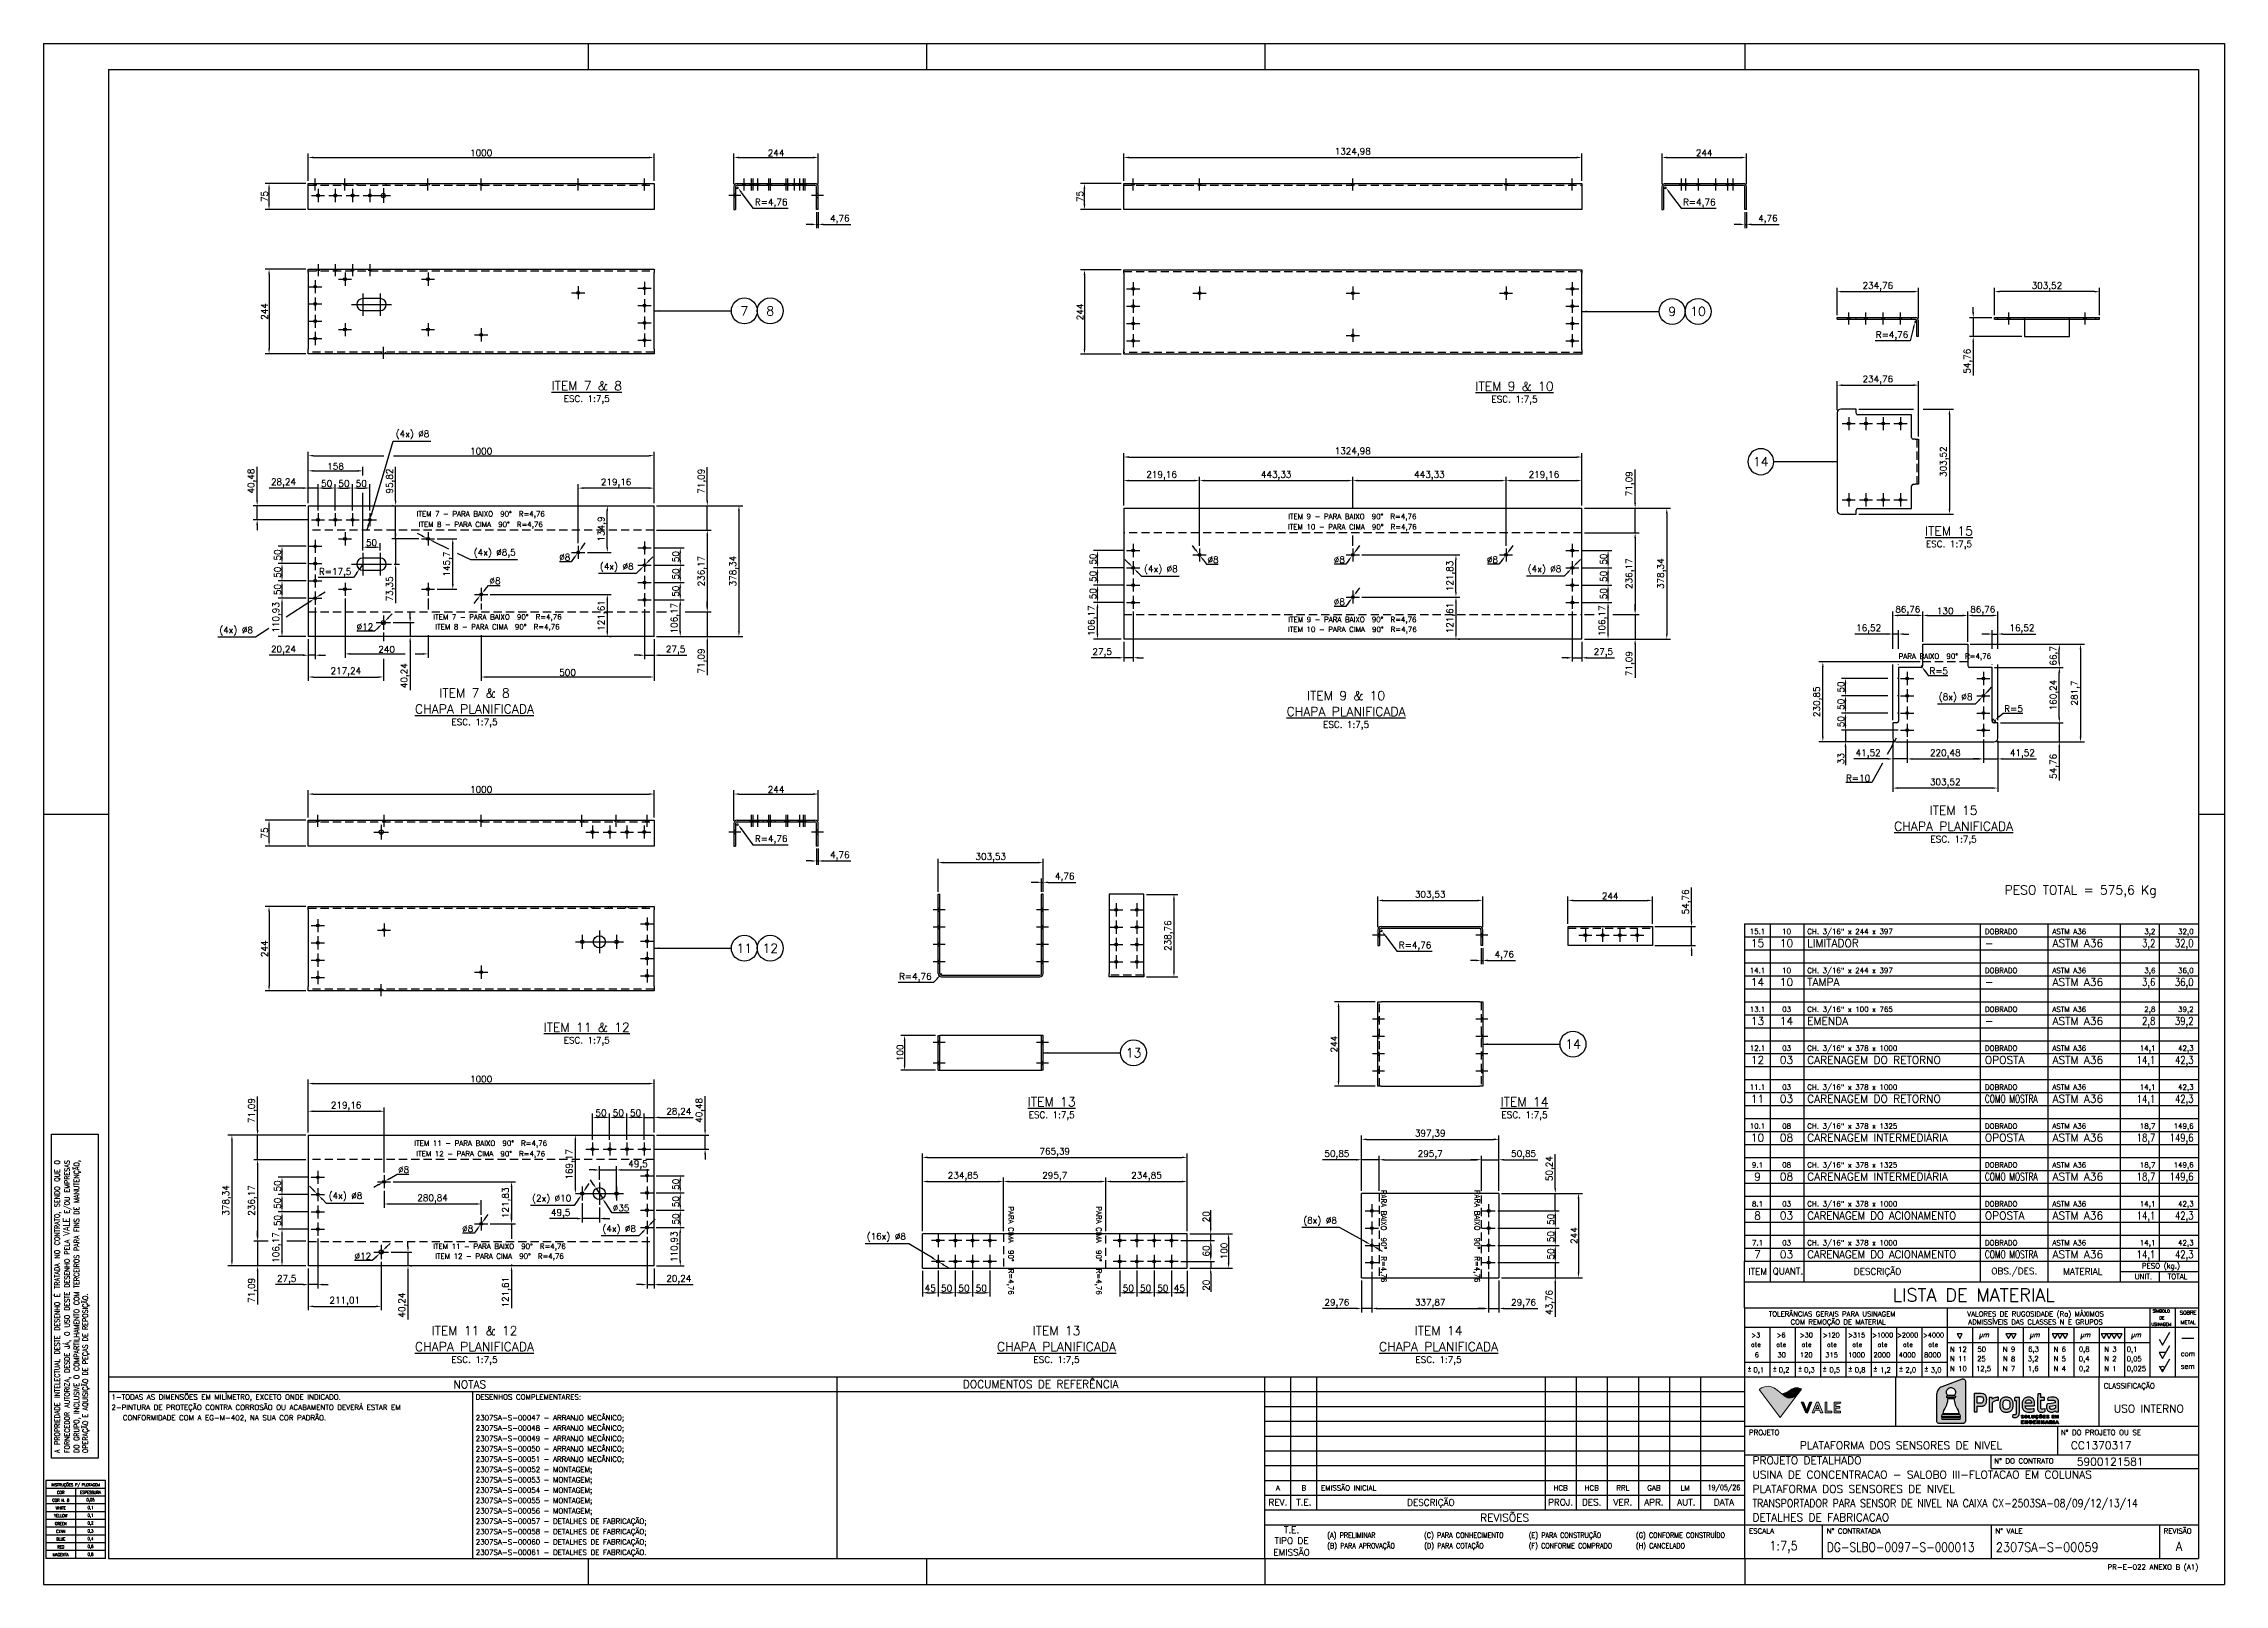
# Model space of a CAD drawing. Header units: metres. Extents: x 0 to 6307, y 0 to 4455.
import ezdxf
from ezdxf.enums import TextEntityAlignment as Align

# ---------------------------------------------------------------- set-up
doc = ezdxf.new("R2010")
doc.units = ezdxf.units.M
doc.header["$LTSCALE"] = 7.5
doc.linetypes.add('CENTER2', pattern=[28.575, 19.05, -3.175, 3.175, -3.175])
doc.linetypes.add('HIDDEN2', pattern=[4.7625, 3.175, -1.5875])
for name, color, linetype in [('18_COTAS', 7, 'Continuous'), ('FORMATO', 7, 'Continuous'), ('FRL2', 2, 'Continuous'), ('FRL3', 3, 'Continuous'), ('FRL4', 4, 'Continuous'), ('FRL5', 5, 'Continuous'), ('FRL6', 6, 'Continuous'), ('FRL7', 7, 'Continuous'), ('FRR100', 4, 'Continuous'), ('FRR120', 5, 'Continuous'), ('FRR140', 5, 'Continuous'), ('FRR175', 1, 'Continuous'), ('FRR80', 3, 'Continuous'), ('GSB', 7, 'Continuous'), ('Layer 1', 7, 'Continuous'), ('SC1', 7, 'CENTER2'), ('SDM', 7, 'Continuous'), ('SL4', 4, 'Continuous'), ('SR80', 3, 'Continuous'), ('ST1', 7, 'HIDDEN2')]:
    doc.layers.add(name, color=color, linetype=linetype)
doc.styles.add('R100', font='simplex.shx', dxfattribs={"height": 2.5})
doc.styles.add('R120', font='simplex.shx', dxfattribs={"height": 3})
doc.styles.add('R140', font='simplex.shx', dxfattribs={"height": 3.5})
doc.styles.add('R200', font='simplex.shx', dxfattribs={"height": 5})
doc.styles.add('R80', font='simplex.shx', dxfattribs={"height": 2})
doc.styles.add('ROMANC', font='Romanc')
doc.styles.add('ROMANS', font='ROMANS.SHX')
doc.dimstyles.new('7.5___1-7.5', dxfattribs={"dimscale": 7.5, "dimtxt": 2.5, "dimasz": 2, "dimexe": 1.5, "dimexo": 1, "dimgap": 0.5, "dimtad": 1, "dimzin": 12, "dimtxsty": 'ROMANS', "dimcen": 0, "dimclrd": 256, "dimclre": 256, "dimclrt": 3, "dimazin": 3, "dimtfac": 1, "dimtmove": 0, "dimatfit": 0, "dimfxl": 1, "dimlwd": -1, "dimlwe": -1, "dimarcsym": 0})
doc.dimstyles.new('7.5___1-7.5$3', dxfattribs={"dimscale": 7.5, "dimtxt": 2.5, "dimasz": 2, "dimexe": 1.5, "dimexo": 1, "dimgap": 0.5, "dimtad": 1, "dimtoh": 1, "dimzin": 12, "dimtxsty": 'ROMANS', "dimcen": 0, "dimclrd": 256, "dimclre": 256, "dimclrt": 3, "dimazin": 3, "dimtfac": 1, "dimtmove": 0, "dimatfit": 0, "dimfxl": 1, "dimlwd": -1, "dimlwe": -1, "dimarcsym": 0})
doc.dimstyles.new('7.5___1-7.5$4', dxfattribs={"dimscale": 7.5, "dimtxt": 2.5, "dimasz": 2, "dimexe": 1.5, "dimexo": 1, "dimgap": 0.5, "dimtad": 1, "dimtoh": 1, "dimzin": 12, "dimtxsty": 'ROMANS', "dimcen": 0, "dimclrd": 256, "dimclre": 256, "dimclrt": 3, "dimazin": 3, "dimtfac": 1, "dimtmove": 0, "dimatfit": 0, "dimfxl": 1, "dimlwd": -1, "dimlwe": -1, "dimarcsym": 0})

msp = doc.modelspace()

# ---------------------------------------------------------------- texts
at = {"layer": 'GSB', "color": 4, "style": 'R140'}
msp.add_text('PESO TOTAL = 575,6 Kg', height=26.25, dxfattribs=at).set_placement((5891.669, 2008.022), align=Align.MIDDLE_CENTER)
at = {"layer": 'SR80', "style": 'R80'}
for s, p in [('2-PINTURA DE PROTEÇÃO CONTRA CORROSÃO OU ACABAMENTO DEVERÁ ESTAR EM', (196.146, 504.339)), ('1-TODAS AS DIMENSÕES EM MILÍMETRO, EXCETO ONDE INDICADO.', (196.146, 534.28)), ('DESENHOS COMPLEMENTARES:', (1249.896, 534.28)), ('CONFORMIDADE COM A EG-M-402, NA SUA COR PADRÃO.', (229.059, 474.398)), ('2307SA-S-00047 - ARRANJO MECÂNICO;', (1249.896, 474.398)), ('2307SA-S-00048 - ARRANJO MECÂNICO;', (1249.896, 444.457)), ('2307SA-S-00049 - ARRANJO MECÂNICO;', (1249.896, 414.517)), ('2307SA-S-00050 - ARRANJO MECÂNICO;', (1249.896, 384.576)), ('2307SA-S-00051 - ARRANJO MECÂNICO;', (1249.896, 354.635)), ('2307SA-S-00052 - MONTAGEM;', (1249.896, 324.694)), ('2307SA-S-00053 - MONTAGEM;', (1249.896, 294.754)), ('2307SA-S-00054 - MONTAGEM;', (1249.896, 264.813)), ('2307SA-S-00055 - MONTAGEM;', (1249.896, 234.872)), ('2307SA-S-00056 - MONTAGEM;', (1249.896, 204.932)), ('2307SA-S-00057 - DETALHES DE FABRICAÇÃO;', (1249.896, 174.991)), ('2307SA-S-00058 - DETALHES DE FABRICAÇÃO;', (1249.896, 145.05)), ('2307SA-S-00060 - DETALHES DE FABRICAÇÃO;', (1249.896, 115.109)), ('2307SA-S-00061 - DETALHES DE FABRICAÇÃO.', (1249.896, 85.169))]:
    msp.add_text(s, height=15, dxfattribs=at).set_placement(p)
at = {"layer": 'SR80', "char_height": 15, "attachment_point": 2, "style": 'R80'}
for s, insert in [('ITEM 7 - PARA BAIXO  90°  R=4,76', (1264.156, 3102.761)), ('ITEM 9 - PARA BAIXO  90°  R=4,76', (3785.194, 3095.419)), ('ITEM 8 - PARA CIMA  90°  R=4,76', (1264.156, 3072.445)), ('ITEM 10 - PARA CIMA  90°  R=4,76', (3785.194, 3065.103)), ('ITEM 7 - PARA BAIXO  90°  R=4,76', (1312.675, 2804.723)), ('ITEM 8 - PARA CIMA  90°  R=4,76', (1312.675, 2776.226)), ('ITEM 9 - PARA BAIXO  90°  R=4,76', (3785.309, 2797.38)), ('ITEM 10 - PARA CIMA  90°  R=4,76', (3785.309, 2768.884)), ('PARA BAIXO  90°  R=4,76', (5498.933, 2691.233)), ('ITEM 11 - PARA BAIXO  90°  R=4,76', (1264.156, 1282.993)), ('ITEM 12 - PARA CIMA  90°  R=4,76', (1264.156, 1252.676)), ('ITEM 11 - PARA BAIXO  90°  R=4,76', (1318.677, 984.954)), ('ITEM 12 - PARA CIMA  90°  R=4,76', (1318.677, 956.457))]:
    msp.add_mtext(s, dxfattribs=dict(at, insert=insert))
at = {"layer": 'SR80', "char_height": 15, "attachment_point": 2, "rotation": 270, "style": 'R80'}
for s, insert in [('PARA BAIXO  90°  R=4,76', (3883.704, 1007.223)), ('PARA BAIXO  90°  R=4,76', (4153.935, 1007.223)), ('PARA CIMA  90°  R=4,76', (2805.509, 965.382)), ('PARA CIMA  90°  R=4,76', (3059.676, 965.382))]:
    msp.add_mtext(s, dxfattribs=dict(at, insert=insert))

# ---------------------------------------------------------------- blocks, each defined once
blk = doc.blocks.new('LOGO_PROJETA')
at = {"true_color": 0xe41f2a}
h = blk.add_hatch(color=242, dxfattribs=at)
h.dxf.hatch_style = 1
h.paths.add_polyline_path([(70.9, 101.3), (70.7, 102.8), (70.2, 104.2), (69.3, 105.4), (68.2, 106.4), (66.9, 107.1), (65.5, 107.5), (64, 107.5), (62.5, 107.2), (13.4, 89.2), (10.7, 87.9), (8.3, 86.3), (6.1, 84.4), (4.3, 82.1), (2.8, 79.7), (1.7, 77), (1, 74.1), (0.7, 71.2), (0, 7.9), (0.1, 6.7), (0.5, 5.5), (1, 4.4), (1.8, 3.5), (2.7, 2.7), (3.8, 2.1), (5, 1.7), (6.2, 1.6), (64.7, 1.6), (65.9, 1.7), (67, 2.1), (68.1, 2.7), (69.1, 3.4), (69.8, 4.4), (70.4, 5.4), (70.7, 6.6), (70.9, 7.8)])
h.paths.add_polyline_path([(45.6, 80.2), (46.1, 78.2), (46.3, 76.2), (46.1, 74.1), (45.5, 72.1), (44.5, 70.2), (43.2, 68.6), (27.6, 68.6), (26, 70.6), (25.9, 70.7), (25.9, 70.7), (25.9, 70.7), (25.3, 72), (24.8, 73.4), (24.6, 74.8), (24.5, 76.1), (24.6, 77.5), (24.8, 78.9), (24.8, 78.9), (25.6, 80.9), (26.7, 82.8), (28.1, 84.3), (29.9, 85.6), (31.2, 86.3), (32.7, 86.8), (32.7, 86.8), (34.5, 87.1), (36.3, 87.1), (38.1, 86.8), (39.8, 86.2), (41.3, 85.4), (42.7, 84.3), (44, 82.9), (45, 81.4)], flags=16)
h.paths.add_polyline_path([(45.8, 66.7), (45.4, 62.6), (25.4, 62.6), (24.9, 67), (25.3, 67.2), (45.7, 67.2)], flags=16)
h.paths.add_polyline_path([(42.8, 57.2), (43.5, 53.4), (44.4, 49.7), (45.5, 46.1), (46.9, 42.5), (48.5, 39.1), (50.4, 35.7), (52.4, 32.4), (54.6, 24.5), (54.2, 24.3), (16.3, 24.3), (16.2, 24.8), (16.1, 24.5), (16.1, 24.5), (18.3, 32.4), (20.4, 35.7), (22.2, 39.1), (23.8, 42.5), (25.2, 46.1), (26.4, 49.7), (27.3, 53.4), (28, 57.2), (28.5, 61.3), (42.2, 61.3)], flags=16)
h.paths.add_polyline_path([(14.3, 22.5), (14, 22.4), (13, 17.6), (13, 17.3), (13.3, 17.1), (57.7, 17.1), (57.8, 17.6), (56.9, 22.2), (56.7, 22.5)], flags=16)
h.paths.add_polyline_path([(13.9, 10.4), (14.1, 10.1), (56.5, 10.1), (56.8, 10.2), (57.8, 15), (57.7, 15.3), (57.4, 15.5), (13.1, 15.5), (13, 15.1)], flags=16)
at = {"linetype": 'Continuous'}
h = blk.add_hatch(color=256, dxfattribs=at)
h.dxf.hatch_style = 1
h.paths.add_polyline_path([(121.2, 62.3), (120.9, 63.8), (120.4, 65.3), (119.8, 66.6), (119.1, 67.8), (118.2, 68.9), (117.3, 69.9), (116.2, 70.7), (114.9, 71.4), (113.6, 72), (112.1, 72.5), (108.7, 73.2), (104.7, 73.4), (93.4, 73.1), (92.3, 72.9), (91.5, 72.4), (91, 71.5), (90.8, 70.5), (90.8, 31.2), (91, 30.1), (91.5, 29.2), (92.3, 28.7), (93.4, 28.5), (98.7, 28.5), (98.7, 42.6), (106.4, 42.2), (109.8, 42.4), (111.3, 42.7), (112.8, 43.1), (114.1, 43.7), (115.3, 44.4), (116.5, 45.2), (117.5, 46.1), (118.4, 47.2), (119.2, 48.4), (119.9, 49.8), (120.5, 51.3), (121.2, 54.8), (121.5, 58.7)])
h.paths.add_polyline_path([(113.4, 59.5), (113.4, 57.4), (113.2, 55.6), (112.8, 54), (112.1, 52.6), (111.3, 51.5), (110.2, 50.7), (108.9, 50.1), (107.3, 49.8), (105.5, 49.6), (98.7, 49.9), (98.7, 65.7), (105, 65.9), (107.1, 65.8), (109, 65.4), (110.5, 64.8), (111.7, 63.9), (112.5, 62.8), (113.1, 61.3)], flags=16)
h.paths.add_polyline_path([(145.1, 56.6), (147.2, 56.8), (149.3, 56.8), (150.2, 56.8), (150.2, 61.8), (150, 62.8), (149.6, 63.5), (148.9, 63.9), (148, 64.1), (146.3, 64), (144.6, 63.8), (142.9, 63.4), (141.3, 62.9), (138.1, 61.4), (135, 59.3), (134.9, 61.5), (134.7, 62.4), (134.2, 63.1), (133.4, 63.6), (132.4, 63.7), (127.5, 63.7), (127.5, 28.5), (135.5, 28.5), (135.5, 51.3), (136.4, 52.4), (137.7, 53.4), (139.2, 54.4), (141, 55.3), (143, 56)])
h.paths.add_polyline_path([(181.8, 58.5), (180.8, 59.6), (179.7, 60.7), (178.4, 61.6), (177.1, 62.4), (175.6, 63), (174, 63.5), (172.2, 63.9), (170.4, 64.1), (168.4, 64.2), (164.8, 63.9), (163.2, 63.5), (161.6, 63.1), (160.2, 62.4), (159, 61.7), (157.8, 60.8), (156.8, 59.8), (155.8, 58.6), (155, 57.3), (154.4, 55.9), (153.8, 54.3), (153.1, 50.7), (152.8, 46.7), (153.1, 41.9), (153.4, 39.8), (153.8, 37.9), (154.4, 36.2), (155.1, 34.6), (155.9, 33.3), (156.8, 32.2), (157.9, 31.2), (159, 30.3), (160.3, 29.6), (161.7, 29), (163.2, 28.6), (164.9, 28.3), (168.4, 28), (172.3, 28.3), (174.1, 28.6), (175.8, 29.1), (177.3, 29.7), (178.7, 30.4), (179.9, 31.2), (181, 32.2), (181.9, 33.3), (182.8, 34.6), (183.5, 36.2), (184, 37.9), (184.5, 39.8), (184.8, 41.9), (185.1, 46.7), (184.8, 50.6), (184.5, 52.5), (184, 54.2), (183.4, 55.7), (182.7, 57.2)])
h.paths.add_polyline_path([(165.1, 56.9), (166.7, 57.4), (168.6, 57.5), (170.8, 57.3), (172.7, 56.9), (174.2, 56.1), (175.4, 55.2), (176.3, 53.7), (176.9, 51.8), (177.3, 49.5), (177.4, 46.6), (177.2, 43.5), (176.9, 40.9), (176.2, 38.8), (175.3, 37.3), (174.2, 36.2), (172.6, 35.5), (170.8, 35), (168.7, 34.8), (168.7, 34.8), (166.8, 35), (165.1, 35.4), (163.8, 36.2), (162.6, 37.3), (161.7, 38.8), (161.1, 40.9), (160.7, 43.5), (160.6, 46.7), (160.7, 49.4), (161.1, 51.8), (161.7, 53.7), (162.6, 55.1), (163.8, 56.2)], flags=16)
h.paths.add_polyline_path([(200.2, 63.7), (194.7, 63.7), (194, 63.6), (190.7, 63.6), (189.6, 63.4), (188.8, 62.9), (188.4, 62.1), (188.2, 61.1), (188.2, 56.3), (192.3, 56.3), (192.3, 27.8), (192.2, 25.7), (192, 24.3), (191.8, 23.4), (191.5, 22.8), (191, 22.4), (190.4, 22), (188.5, 21.8), (184.8, 22), (184, 22.1), (183.5, 18.2), (183.6, 17.2), (184, 16.4), (184.7, 15.9), (185.7, 15.5), (187.1, 15.3), (188.6, 15.1), (189.6, 15.1), (192.1, 15.3), (194.2, 15.9), (196, 16.8), (197.5, 18.2), (198.7, 20), (199.5, 22.2), (200, 24.7), (200.2, 27.6)])
h.paths.add_polyline_path([(232.1, 61.5), (230.9, 62.3), (229.6, 63), (228.1, 63.5), (226.5, 63.9), (224.7, 64.1), (222.8, 64.2), (220.9, 64.1), (219.2, 63.9), (217.5, 63.5), (216, 63), (214.5, 62.3), (213.2, 61.5), (212, 60.6), (210.9, 59.5), (209.9, 58.3), (209, 56.9), (208.3, 55.5), (207.7, 53.8), (207.2, 52.1), (206.9, 50.2), (206.6, 46.1), (206.9, 41.5), (207.2, 39.5), (207.7, 37.6), (208.3, 35.9), (209, 34.5), (209.9, 33.2), (210.9, 32.1), (212, 31.2), (213.3, 30.4), (214.7, 29.7), (216.2, 29.1), (219.6, 28.3), (223.5, 28), (226.5, 28.1), (229.2, 28.4), (231.7, 28.8), (234, 29.3), (235, 29.7), (235.8, 30.4), (236.1, 31.3), (236.1, 32.3), (235.5, 36.4), (233.3, 35.9), (229.4, 35.2), (226.9, 35), (224.4, 34.9), (221.9, 35), (219.8, 35.4), (218, 36), (216.6, 36.9), (215.7, 38), (215, 39.5), (214.5, 41.3), (214.3, 43.5), (234.6, 43.5), (235.6, 43.7), (236.3, 44.2), (236.8, 45.1), (236.9, 46.2), (236.7, 50.2), (236.2, 53.8), (235.2, 56.9), (233.9, 59.4), (233.1, 60.5)])
h.paths.add_polyline_path([(219.2, 57), (220.8, 57.4), (222.6, 57.5), (222.6, 57.5), (224.4, 57.4), (225.8, 57), (227, 56.4), (227.9, 55.6), (228.5, 54.5), (229, 53.2), (229.3, 51.7), (229.4, 49.9), (214.4, 49.9), (214.7, 51.7), (215.1, 53.3), (215.8, 54.6), (216.7, 55.6), (217.9, 56.5)], flags=16)
h.paths.add_polyline_path([(261, 63.4), (251.5, 63.4), (251.5, 72.4), (246.8, 72.4), (245.8, 72.2), (245, 71.8), (244.5, 71), (244.3, 70), (243.7, 60.5), (243.7, 40.1), (243.8, 37.3), (244.1, 34.9), (244.7, 32.9), (245.6, 31.2), (246.7, 29.9), (248.2, 29), (250.1, 28.4), (252.2, 28.2), (252.9, 28.2), (256.5, 28.4), (260.2, 29), (261.2, 29.4), (262, 30.1), (262.4, 31), (262.4, 32.1), (262.1, 36), (261.2, 35.9), (256.7, 35.4), (253.7, 35.4), (253.1, 35.5), (252.4, 36), (252.1, 36.5), (251.8, 37.2), (251.6, 38.2), (251.5, 39.5), (251.5, 56.7), (261, 57.3)])
h.paths.add_polyline_path([(289.3, 62.4), (287, 63.4), (284.4, 64), (281.4, 64.2), (276.1, 64.1), (270.7, 63.5), (270, 63.3), (269.2, 62.8), (268.6, 61.8), (268.3, 60.3), (268.6, 57.1), (268.8, 56.3), (271.4, 56.7), (276, 57), (280.5, 57.2), (282, 57.1), (283.2, 56.8), (284.3, 56.4), (285.2, 55.8), (285.8, 55.1), (286.3, 54.4), (286.6, 53.5), (286.7, 52.6), (286.7, 50.4), (276.6, 49.2), (268.8, 48.1), (267.8, 47.8), (266.9, 47.2), (266.3, 46.4), (266, 45.3), (265.7, 43.9), (265.6, 42.2), (265.7, 37.8), (266.1, 35.5), (266.8, 33.5), (268, 31.8), (269.6, 30.4), (271.3, 29.4), (273.3, 28.7), (275.5, 28.2), (277.8, 28.1), (279.4, 28.2), (281, 28.4), (282.5, 28.9), (284, 29.5), (285.7, 30.4), (287.3, 31.4), (287.4, 30.5), (287.7, 29.7), (288.2, 29.1), (288.9, 28.7), (289.8, 28.5), (294.7, 28.5), (294.7, 51.6), (294.5, 54.4), (293.9, 57), (292.8, 59.1), (291.2, 61)])
h.paths.add_polyline_path([(286.9, 44.7), (286.9, 37.8), (285, 36.5), (283, 35.5), (280.8, 34.9), (278.6, 34.7), (277.4, 34.8), (276.3, 35), (275.4, 35.3), (274.7, 35.8), (274.1, 36.4), (273.6, 37.2), (273.3, 38.2), (273.2, 39.3), (273.2, 42.2), (273.2, 42.2), (273.2, 42.5), (279.9, 43.7)], flags=16)
h.paths.add_polyline_path([(210, 15), (210.1, 15.5), (210, 16), (209.8, 16.5), (209, 17.1), (207.7, 17.6), (206.6, 18), (206, 18.4), (205.8, 19), (205.9, 19.5), (206.2, 19.8), (206.7, 20), (207.3, 20.1), (207.8, 20), (208.4, 19.8), (208.7, 19.5), (208.8, 19.1), (209, 18.9), (209.1, 18.9), (209.7, 18.9), (209.8, 18.9), (209.9, 19.1), (209.7, 19.7), (209.2, 20.3), (208.4, 20.8), (207.3, 20.9), (206.6, 20.9), (205.9, 20.7), (205.4, 20.4), (205, 20), (204.8, 19.5), (204.7, 19), (205, 18), (205.7, 17.4), (207, 16.9), (208.2, 16.5), (208.8, 16.1), (209.1, 15.5), (209, 15), (208.6, 14.7), (208, 14.4), (207.3, 14.4), (206.4, 14.5), (205.8, 14.9), (205.6, 15.4), (205.5, 15.6), (205.3, 15.6), (204.8, 15.6), (204.6, 15.6), (204.5, 15.4), (204.6, 14.9), (204.9, 14.5), (205.3, 14.1), (205.8, 13.8), (206.6, 13.5), (207.3, 13.5), (208.8, 13.7), (209.3, 14), (209.8, 14.4)])
h.paths.add_polyline_path([(218.9, 15.5), (219, 16.3), (219, 17.2), (219, 18.1), (218.9, 18.9), (218.6, 19.7), (218.2, 20.2), (217.6, 20.6), (216.9, 20.9), (216.1, 20.9), (215.4, 20.9), (214.6, 20.6), (214.1, 20.2), (213.6, 19.7), (213.3, 18.9), (213.2, 18.1), (213.2, 17.2), (213.2, 16.3), (213.3, 15.5), (213.6, 14.7), (214, 14.2), (214.6, 13.8), (215.3, 13.6), (216.1, 13.5), (216.9, 13.6), (217.6, 13.8), (218.2, 14.2), (218.6, 14.7)])
h.paths.add_polyline_path([(214.4, 15.5), (214.3, 16.4), (214.3, 17.2), (214.3, 18.1), (214.6, 19.2), (215.2, 19.9), (216.1, 20.1), (217, 19.9), (217.7, 19.2), (218, 18.1), (218, 17.2), (218, 16.4), (217.8, 15.5), (217.4, 14.9), (216.8, 14.5), (216.1, 14.4), (216.1, 14.4), (215.4, 14.5), (214.8, 14.9)], flags=16)
h.paths.add_polyline_path([(227.3, 14.2), (227.2, 14.4), (227, 14.5), (223.6, 14.5), (223.6, 20.6), (223.5, 20.8), (223.4, 20.8), (222.8, 20.8), (222.7, 20.8), (222.6, 20.6), (222.6, 13.8), (222.7, 13.7), (222.8, 13.6), (227, 13.6), (227.2, 13.7), (227.3, 13.8)])
h.paths.add_polyline_path([(235.1, 14.2), (235.5, 14.8), (235.8, 15.6), (235.8, 16.4), (235.8, 20.6), (235.8, 20.8), (235.6, 20.8), (235.1, 20.8), (234.9, 20.8), (234.8, 20.6), (234.8, 16.4), (234.7, 15.5), (234.4, 14.9), (233.7, 14.5), (233.1, 14.4), (232.4, 14.5), (231.8, 14.9), (231.4, 15.5), (231.3, 16.4), (231.3, 20.6), (231.2, 20.8), (231, 20.8), (230.5, 20.8), (230.3, 20.8), (230.3, 20.6), (230.3, 16.4), (230.3, 15.6), (230.6, 14.8), (231, 14.2), (231.6, 13.8), (232.3, 13.6), (233.1, 13.5), (233.8, 13.6), (234.6, 13.8)])
h.paths.add_polyline_path([(244.4, 14.2), (245, 14.9), (245.2, 15.8), (245.1, 15.9), (245, 16), (244.4, 16), (244.2, 15.9), (244.1, 15.8), (243.9, 15.1), (243.5, 14.6), (242.9, 14.4), (242.3, 14.3), (241.6, 14.5), (240.9, 14.8), (240.6, 15.4), (240.4, 16.3), (240.4, 18.1), (240.6, 19), (240.9, 19.6), (241.6, 19.9), (242.3, 20), (242.9, 20), (243.5, 19.7), (243.9, 19.3), (244.1, 18.6), (244.2, 18.4), (244.4, 18.4), (245, 18.4), (245.1, 18.5), (245.2, 18.6), (245, 19.5), (244.4, 20.2), (243.5, 20.7), (242.3, 20.9), (241.5, 20.9), (240.7, 20.6), (240.1, 20.2), (239.7, 19.6), (239.5, 18.9), (239.4, 18.1), (239.4, 17.2), (239.4, 16.3), (239.7, 14.9), (240, 14.4), (240.4, 14), (241, 13.7), (241.7, 13.5), (241.5, 13), (241.4, 12.9), (241.4, 12.7), (241.6, 12.5), (241.8, 12.5), (242, 12.5), (242.2, 12.6), (242.5, 12.5), (242.6, 12.2), (242.5, 11.9), (242.2, 11.8), (241.9, 11.9), (241.7, 12), (241.5, 12), (241.4, 11.8), (241.4, 11.6), (241.7, 11.4), (242.2, 11.3), (242.6, 11.3), (243, 11.6), (243.2, 12.2), (243, 12.8), (242.4, 13.1), (242.2, 13.1), (242, 13), (242.3, 13.5), (243.5, 13.7)])
h.paths.add_polyline_path([(253.3, 14.2), (253.7, 14.7), (254, 15.5), (254.1, 16.3), (254.1, 17.2), (254.1, 18.1), (254, 18.9), (253.7, 19.7), (253.3, 20.2), (252.7, 20.6), (252, 20.9), (251.2, 20.9), (250.5, 20.9), (249.8, 20.6), (249.2, 20.2), (248.8, 19.7), (248.5, 18.9), (248.4, 18.1), (248.4, 17.2), (248.4, 16.3), (248.5, 15.5), (248.7, 14.7), (249.1, 14.2), (249.7, 13.8), (250.5, 13.6), (251.2, 13.5), (252, 13.6), (252.7, 13.8)])
h.paths.add_polyline_path([(249.9, 14.8), (249.5, 15.5), (249.4, 16.4), (249.4, 17.2), (249.4, 18), (249.7, 19.2), (250.3, 19.8), (251.2, 20), (252.1, 19.8), (252.8, 19.2), (253.1, 18.1), (253.1, 17.2), (253.1, 16.4), (252.9, 15.5), (252.5, 14.9), (251.9, 14.5), (251.2, 14.4), (251.2, 14.4), (250.5, 14.5)], flags=16)
h.paths.add_polyline_path([(258.7, 16.8), (262, 16.8), (262.2, 16.9), (262.2, 17.1), (262.2, 17.4), (262.2, 17.6), (262, 17.7), (258.7, 17.7), (258.7, 20), (262.2, 20), (262.4, 20), (262.5, 20.2), (262.5, 20.6), (262.4, 20.8), (262.2, 20.8), (257.9, 20.8), (257.8, 20.8), (257.7, 20.6), (257.7, 13.8), (257.8, 13.7), (257.9, 13.6), (262.3, 13.6), (262.5, 13.7), (262.5, 13.8), (262.5, 14.2), (262.5, 14.4), (262.3, 14.5), (258.7, 14.5)])
h.paths.add_polyline_path([(252.6, 22), (252.7, 22.3), (252.6, 22.4), (252.5, 22.5), (252.1, 22.5), (252, 22.4), (251.9, 22.2), (251.7, 22.1), (251.4, 22.2), (251.1, 22.4), (250.7, 22.5), (250.3, 22.4), (250, 22.2), (249.8, 21.9), (249.8, 21.5), (249.8, 21.4), (249.9, 21.4), (250.3, 21.4), (250.4, 21.4), (250.5, 21.6), (250.7, 21.7), (251, 21.6), (251.3, 21.4), (251.8, 21.3), (252.1, 21.4), (252.4, 21.6)])
h.paths.add_polyline_path([(267, 19.5), (267.2, 19.8), (267.8, 20), (268.3, 20.1), (268.9, 20), (269.4, 19.8), (269.7, 19.5), (269.9, 19.1), (270, 18.9), (270.2, 18.9), (270.7, 18.9), (270.9, 18.9), (270.9, 19.1), (270.8, 19.7), (270.3, 20.3), (269.5, 20.8), (268.4, 20.9), (267.7, 20.9), (267, 20.7), (266.5, 20.4), (266.1, 20), (265.9, 19.5), (265.8, 19), (266.1, 18), (266.8, 17.4), (268.1, 16.9), (269.2, 16.5), (269.9, 16.1), (270.1, 15.5), (270, 15), (269.7, 14.7), (269.1, 14.4), (268.4, 14.4), (267.5, 14.5), (266.9, 14.9), (266.6, 15.4), (266.5, 15.6), (266.3, 15.6), (265.8, 15.6), (265.7, 15.6), (265.6, 15.4), (265.7, 14.9), (265.9, 14.5), (266.4, 14.1), (266.9, 13.8), (267.6, 13.5), (268.4, 13.5), (269.9, 13.7), (270.4, 14), (270.8, 14.4), (271.1, 15), (271.2, 15.5), (271.1, 16), (270.9, 16.5), (270.1, 17.1), (268.8, 17.6), (267.6, 18), (267, 18.4), (266.9, 18.8), (266.8, 19.2)])
h.paths.add_polyline_path([(280.2, 20), (283.7, 20), (283.9, 20), (283.9, 20.2), (283.9, 20.6), (283.9, 20.8), (283.7, 20.8), (279.4, 20.8), (279.2, 20.8), (279.2, 20.6), (279.2, 13.8), (279.2, 13.7), (279.4, 13.6), (283.8, 13.6), (284, 13.7), (284, 13.8), (284, 14.2), (284, 14.4), (283.8, 14.5), (280.2, 14.5), (280.2, 16.8), (283.5, 16.8), (283.7, 16.9), (283.7, 17.1), (283.7, 17.4), (283.7, 17.6), (283.5, 17.7), (280.2, 17.7)])
h.paths.add_polyline_path([(288.6, 20.7), (288.5, 20.8), (288.3, 20.8), (287.8, 20.8), (287.6, 20.8), (287.5, 20.6), (287.5, 13.8), (287.6, 13.7), (287.8, 13.6), (288.3, 13.6), (288.5, 13.7), (288.5, 13.8), (288.5, 18.9), (290.3, 15.5), (290.4, 15.4), (290.6, 15.3), (290.9, 15.3), (291.1, 15.4), (291.3, 15.5), (293, 18.9), (293, 13.8), (293, 13.7), (293.2, 13.6), (293.7, 13.6), (293.9, 13.7), (294, 13.8), (294, 20.6), (293.9, 20.8), (293.7, 20.8), (293.2, 20.8), (293, 20.8), (293, 20.7), (290.8, 16.5)])
h.paths.add_polyline_path([(291.5, 7.7), (291.4, 7.9), (291.2, 8), (290.4, 8), (290.2, 7.9), (290.1, 7.7), (287.3, 0.5), (287.3, 0.3), (287.5, 0.1), (288.1, 0.1), (288.3, 0.2), (288.3, 0.3), (289, 1.9), (292.6, 1.9), (293.3, 0.3), (293.3, 0.2), (293.5, 0.1), (294.1, 0.1), (294.3, 0.2), (294.3, 0.3), (294.3, 0.5)])
h.paths.add_polyline_path([(290.8, 6.9), (292.3, 2.9), (289.3, 2.9)], flags=16)
h.paths.add_polyline_path([(283.8, 7.7), (283.8, 7.9), (283.6, 8), (283, 8), (282.8, 7.9), (282.7, 7.7), (282.7, 0.4), (282.8, 0.2), (283, 0.1), (283.6, 0.1), (283.8, 0.2), (283.8, 0.4)])
h.paths.add_polyline_path([(278.7, 6.6), (278.1, 7.4), (277.2, 7.9), (276.1, 8), (273.4, 8), (273.2, 7.9), (273.1, 7.7), (273.1, 0.4), (273.2, 0.2), (273.4, 0.1), (274, 0.1), (274.2, 0.2), (274.2, 0.4), (274.2, 3.3), (276.2, 3.3), (277.8, 0.4), (278, 0.2), (278.3, 0.1), (278.8, 0.1), (278.9, 0.2), (279, 0.3), (279, 0.5), (277.3, 3.5), (277.9, 3.7), (278.4, 4.2), (278.8, 4.9), (278.9, 5.6)])
h.paths.add_polyline_path([(277.7, 5.6), (277.7, 5.1), (277.3, 4.6), (276.7, 4.3), (276.1, 4.2), (274.2, 4.2), (274.2, 7), (276.1, 7), (276.7, 7), (277.3, 6.7), (277.7, 6.2)], flags=16)
h.paths.add_polyline_path([(266.9, 7.7), (266.7, 7.9), (266.5, 8), (265.7, 8), (265.5, 7.9), (265.4, 7.7), (262.6, 0.5), (262.6, 0.3), (262.7, 0.2), (262.8, 0.1), (263.4, 0.1), (263.6, 0.2), (263.7, 0.3), (264.3, 1.9), (268, 1.9), (268.6, 0.3), (268.7, 0.2), (268.9, 0.1), (269.4, 0.1), (269.6, 0.2), (269.7, 0.3), (269.6, 0.5)])
h.paths.add_polyline_path([(267.7, 2.9), (264.6, 2.9), (266.1, 6.9)], flags=16)
h.paths.add_polyline_path([(259.2, 7.7), (259.1, 7.9), (258.9, 8), (258.3, 8), (258.1, 7.9), (258.1, 7.7), (258.1, 4.6), (254.2, 4.6), (254.2, 7.7), (254.1, 7.9), (253.9, 8), (253.4, 8), (253.2, 7.9), (253.1, 7.7), (253.1, 0.4), (253.2, 0.2), (253.4, 0.1), (253.9, 0.1), (254.1, 0.2), (254.2, 0.4), (254.2, 3.6), (258.1, 3.6), (258.1, 0.4), (258.1, 0.2), (258.3, 0.1), (258.9, 0.1), (259.1, 0.2), (259.2, 0.4)])
h.paths.add_polyline_path([(248.9, 7.7), (248.9, 7.9), (248.7, 8), (248.1, 8), (247.9, 7.9), (247.9, 7.7), (247.9, 2.1), (244.1, 7.8), (244.1, 7.9), (243.9, 8), (243.3, 8), (243.1, 7.9), (243.1, 7.7), (243.1, 0.4), (243.1, 0.2), (243.3, 0.1), (243.9, 0.1), (244.1, 0.2), (244.2, 0.4), (244.2, 5.9), (247.9, 0.3), (248, 0.2), (248.1, 0.1), (248.7, 0.1), (248.9, 0.2), (248.9, 0.4)])
h.paths.add_polyline_path([(238.9, 3.9), (238.9, 4.3), (238.9, 4.5), (238.7, 4.6), (235.1, 4.6), (235.1, 7), (238.9, 7), (239.1, 7.1), (239.2, 7.3), (239.2, 7.7), (239.1, 7.9), (238.9, 8), (234.3, 8), (234.1, 7.9), (234, 7.7), (234, 0.4), (234.1, 0.2), (234.3, 0.1), (239, 0.1), (239.2, 0.2), (239.3, 0.4), (239.3, 0.8), (239.2, 1), (239, 1.1), (235.1, 1.1), (235.1, 3.6), (238.7, 3.6), (238.9, 3.7)])
h.paths.add_polyline_path([(230.2, 4.1), (230.1, 4.3), (229.9, 4.4), (227.4, 4.4), (227.2, 4.3), (227.1, 4.1), (227.1, 3.8), (227.2, 3.6), (227.4, 3.5), (229.1, 3.5), (229.1, 3), (229, 2.4), (228.8, 1.9), (228.5, 1.5), (228.1, 1.2), (227, 1), (226.2, 1.1), (225.6, 1.5), (225.1, 2.1), (225, 3.1), (225, 5.1), (225.1, 6), (225.6, 6.7), (226.2, 7), (227, 7.1), (228, 6.9), (228.6, 6.5), (228.9, 5.9), (229, 5.8), (229.2, 5.7), (229.9, 5.7), (230, 5.8), (230.1, 5.9), (229.9, 6.6), (229.3, 7.3), (228.4, 7.9), (227, 8.1), (226.1, 8), (225.3, 7.7), (224.7, 7.3), (224.3, 6.7), (224, 5.9), (223.9, 5.1), (223.8, 4.1), (223.9, 3), (224, 2.2), (224.3, 1.4), (224.7, 0.8), (225.3, 0.4), (226.1, 0.1), (227, 0), (227.9, 0.1), (228.7, 0.4), (229.3, 0.8), (229.8, 1.5), (230.1, 2.2), (230.2, 3.1)])
h.paths.add_polyline_path([(215.2, 7.8), (215.1, 7.9), (214.9, 8), (214.4, 8), (214.2, 7.9), (214.1, 7.7), (214.1, 0.4), (214.2, 0.2), (214.4, 0.1), (214.9, 0.1), (215.1, 0.2), (215.2, 0.4), (215.2, 5.9), (218.9, 0.3), (219, 0.2), (219.2, 0.1), (219.7, 0.1), (219.9, 0.2), (219.9, 0.4), (219.9, 7.7), (219.9, 7.9), (219.7, 8), (219.2, 8), (219, 7.9), (218.9, 7.7), (218.9, 2.1)])
h.paths.add_polyline_path([(210, 4.3), (209.9, 4.5), (209.7, 4.6), (206.1, 4.6), (206.1, 7), (209.9, 7), (210.1, 7.1), (210.2, 7.3), (210.2, 7.7), (210.1, 7.9), (210, 8), (205.3, 8), (205.1, 7.9), (205.1, 7.7), (205.1, 0.4), (205.1, 0.2), (205.3, 0.1), (210.1, 0.1), (210.3, 0.2), (210.3, 0.4), (210.3, 0.8), (210.2, 1), (210.1, 1.1), (206.1, 1.1), (206.1, 3.6), (209.7, 3.6), (209.9, 3.7), (210, 3.9)])
at = {"color": 242, "true_color": 0xe41f2a}
for p, q in [((62.5, 107.2), (13.4, 89.2)), ((64, 107.5), (62.5, 107.2)), ((62.5, 107.2), (62.5, 107.2)), ((65.5, 107.5), (64, 107.5)), ((66.9, 107.1), (65.5, 107.5)), ((68.2, 106.4), (66.9, 107.1)), ((69.3, 105.4), (68.2, 106.4)), ((70.2, 104.2), (69.3, 105.4)), ((0.7, 71.2), (0, 7.9)), ((1, 74.1), (0.7, 71.2)), ((1.7, 77), (1, 74.1)), ((2.8, 79.7), (1.7, 77)), ((4.3, 82.1), (2.8, 79.7)), ((6.1, 84.4), (4.3, 82.1)), ((8.3, 86.3), (6.1, 84.4)), ((10.7, 87.9), (8.3, 86.3)), ((13.4, 89.2), (10.7, 87.9)), ((24.5, 76.1), (24.6, 77.5)), ((24.6, 74.8), (24.5, 76.1)), ((24.6, 77.5), (24.8, 78.9)), ((24.8, 73.4), (24.6, 74.8)), ((24.8, 78.9), (25.6, 80.9)), ((24.8, 78.9), (24.8, 78.9)), ((25.3, 72), (24.8, 73.4)), ((25, 67), (25.3, 67.2)), ((25, 66.7), (25, 67)), ((25.4, 63), (25, 66.7)), ((25.9, 70.7), (25.3, 72)), ((25.3, 67.2), (45.5, 67.2)), ((25.5, 62.7), (25.4, 63)), ((25.8, 62.6), (25.5, 62.7)), ((25.6, 80.9), (26.7, 82.8)), ((45, 62.6), (25.8, 62.6)), ((26, 70.6), (25.9, 70.7)), ((25.9, 70.7), (25.9, 70.7)), ((27.6, 68.6), (26, 70.6)), ((26.4, 49.7), (27.3, 53.4)), ((26.7, 82.8), (28.1, 84.3)), ((27.3, 53.4), (28, 57.2)), ((43.2, 68.6), (27.6, 68.6)), ((28, 57.2), (28.5, 61)), ((28.1, 84.3), (29.9, 85.6)), ((28.5, 61), (28.6, 61.2)), ((28.6, 61.2), (28.9, 61.3)), ((28.9, 61.3), (41.9, 61.3)), ((29.9, 85.6), (31.2, 86.3)), ((31.2, 86.3), (32.7, 86.8)), ((32.7, 86.8), (34.5, 87.1)), ((32.7, 86.8), (32.7, 86.8)), ((34.5, 87.1), (36.3, 87.1)), ((36.3, 87.1), (38.1, 86.8)), ((38.1, 86.8), (39.8, 86.2)), ((39.8, 86.2), (41.3, 85.4)), ((41.3, 85.4), (42.7, 84.3)), ((41.9, 61.3), (42.2, 61.2)), ((42.2, 61.2), (42.3, 61)), ((42.3, 61), (42.8, 57.2)), ((42.7, 84.3), (44, 82.9)), ((42.8, 57.2), (43.5, 53.4)), ((44.5, 70.2), (43.2, 68.6)), ((43.5, 53.4), (44.4, 49.7)), ((44, 82.9), (45, 81.4)), ((45.5, 72.1), (44.5, 70.2)), ((45, 81.4), (45.6, 80.2)), ((45.3, 62.7), (45, 62.6)), ((45.4, 63), (45.3, 62.7)), ((45.8, 66.7), (45.4, 63)), ((46.1, 74.1), (45.5, 72.1)), ((45.5, 67.2), (45.7, 67)), ((45.6, 80.2), (46.1, 78.2)), ((45.7, 67), (45.8, 66.8)), ((45.8, 66.8), (45.8, 66.7)), ((46.1, 78.2), (46.3, 76.2)), ((46.3, 76.2), (46.1, 74.1)), ((70.7, 102.8), (70.2, 104.2)), ((70.9, 101.3), (70.7, 102.8)), ((70.9, 7.8), (70.9, 101.3)), ((0, 7.9), (0.1, 6.7)), ((0.1, 6.7), (0.5, 5.5)), ((0.5, 5.5), (1, 4.4)), ((1, 4.4), (1.8, 3.5)), ((1.8, 3.5), (2.7, 2.7)), ((2.7, 2.7), (3.8, 2.1)), ((3.8, 2.1), (5, 1.7)), ((5, 1.7), (6.2, 1.6)), ((6.2, 1.6), (64.7, 1.6)), ((13, 17.6), (13.9, 22.2)), ((13, 17.3), (13, 17.6)), ((13, 17.6), (13, 17.6)), ((13.3, 17.1), (13, 17.3)), ((13, 15.1), (13.1, 15.4)), ((13, 15), (13, 15.1)), ((13.9, 10.4), (13, 15)), ((13.1, 15.4), (13.3, 15.5)), ((57.4, 17.1), (13.3, 17.1)), ((13.3, 15.5), (57.4, 15.5)), ((13.9, 22.2), (14, 22.4)), ((14, 10.2), (13.9, 10.4)), ((14, 22.4), (14.3, 22.5)), ((14.3, 10.1), (14, 10.2)), ((14.3, 22.5), (56.5, 22.5)), ((56.5, 10.1), (14.3, 10.1)), ((16.2, 24.8), (18.3, 32.3)), ((16.3, 24.4), (16.2, 24.8)), ((16.2, 24.8), (16.2, 24.8)), ((16.6, 24.3), (16.3, 24.4)), ((54.2, 24.3), (16.6, 24.3)), ((18.3, 32.3), (18.4, 32.4)), ((18.4, 32.4), (20.4, 35.7)), ((20.4, 35.7), (22.2, 39.1)), ((22.2, 39.1), (23.8, 42.5)), ((23.8, 42.5), (25.2, 46.1)), ((25.2, 46.1), (26.4, 49.7)), ((44.4, 49.7), (45.5, 46.1)), ((45.5, 46.1), (46.9, 42.5)), ((46.9, 42.5), (48.5, 39.1)), ((48.5, 39.1), (50.4, 35.7)), ((50.4, 35.7), (52.4, 32.4)), ((52.4, 32.4), (52.4, 32.3)), ((52.4, 32.3), (54.6, 24.8)), ((54.5, 24.4), (54.2, 24.3)), ((54.6, 24.8), (54.5, 24.4)), ((56.5, 22.5), (56.8, 22.4)), ((56.8, 10.2), (56.5, 10.1)), ((56.8, 22.4), (56.9, 22.2)), ((56.9, 10.4), (56.8, 10.2)), ((56.9, 22.2), (57.8, 17.6)), ((57.8, 15), (56.9, 10.4)), ((57.7, 17.3), (57.4, 17.1)), ((57.4, 15.5), (57.7, 15.3)), ((57.8, 17.5), (57.7, 17.3)), ((57.7, 15.3), (57.8, 15)), ((57.8, 17.6), (57.8, 17.5)), ((57.8, 15), (57.8, 15)), ((64.7, 1.6), (65.9, 1.7)), ((65.9, 1.7), (67, 2.1)), ((67, 2.1), (68.1, 2.7)), ((68.1, 2.7), (69.1, 3.4)), ((69.1, 3.4), (69.8, 4.4)), ((69.8, 4.4), (70.4, 5.4)), ((70.4, 5.4), (70.7, 6.6)), ((70.7, 6.6), (70.9, 7.8))]:
    blk.add_line(p, q, dxfattribs=at)
at = {"layer": 'Layer 1'}
for p, q in [((91, 71.5), (90.8, 70.5)), ((90.8, 70.5), (90.8, 31.2)), ((91.5, 72.4), (91, 71.5)), ((92.3, 72.9), (91.5, 72.4)), ((93.4, 73.1), (92.3, 72.9)), ((104.7, 73.4), (93.4, 73.1)), ((98.7, 65.7), (105, 65.9)), ((98.7, 49.9), (98.7, 65.7)), ((108.7, 73.2), (104.7, 73.4)), ((105, 65.9), (107.1, 65.8)), ((107.1, 65.8), (109, 65.4)), ((112.1, 72.5), (108.7, 73.2)), ((109, 65.4), (110.5, 64.8)), ((110.5, 64.8), (111.7, 63.9)), ((112.1, 52.6), (111.3, 51.5)), ((111.7, 63.9), (112.5, 62.8)), ((113.6, 72), (112.1, 72.5)), ((112.8, 54), (112.1, 52.6)), ((112.5, 62.8), (113.1, 61.3)), ((113.2, 55.6), (112.8, 54)), ((113.1, 61.3), (113.4, 59.5)), ((113.4, 57.4), (113.2, 55.6)), ((113.4, 59.5), (113.4, 57.4)), ((113.4, 57.4), (113.4, 57.4)), ((113.4, 57.4), (113.4, 57.4)), ((114.9, 71.4), (113.6, 72)), ((116.2, 70.7), (114.9, 71.4)), ((117.3, 69.9), (116.2, 70.7)), ((118.2, 68.9), (117.3, 69.9)), ((117.3, 69.9), (117.3, 69.9)), ((119.1, 67.8), (118.2, 68.9)), ((119.8, 66.6), (119.1, 67.8)), ((120.4, 65.3), (119.8, 66.6)), ((120.9, 63.8), (120.4, 65.3)), ((120.5, 51.3), (121.2, 54.8)), ((121.2, 62.3), (120.9, 63.8)), ((121.5, 58.7), (121.2, 62.3)), ((121.2, 54.8), (121.5, 58.7)), ((132.4, 63.7), (127.5, 63.7)), ((127.5, 63.7), (127.5, 28.5)), ((133.4, 63.6), (132.4, 63.7)), ((134.2, 63.1), (133.4, 63.6)), ((134.7, 62.4), (134.2, 63.1)), ((134.9, 61.5), (134.7, 62.4)), ((135, 59.3), (134.9, 61.5)), ((138.1, 61.4), (135, 59.3)), ((136.4, 52.4), (137.7, 53.4)), ((137.7, 53.4), (139.2, 54.4)), ((141.3, 62.9), (138.1, 61.4)), ((139.2, 54.4), (141, 55.3)), ((141, 55.3), (143, 56)), ((142.9, 63.4), (141.3, 62.9)), ((144.6, 63.8), (142.9, 63.4)), ((143, 56), (145.1, 56.6)), ((146.3, 64), (144.6, 63.8)), ((145.1, 56.6), (147.2, 56.8)), ((148, 64.1), (146.3, 64)), ((147.2, 56.8), (149.3, 56.8)), ((148.9, 63.9), (148, 64.1)), ((148, 64.1), (148, 64.1)), ((149.6, 63.5), (148.9, 63.9)), ((149.3, 56.8), (150.2, 56.8)), ((150, 62.8), (149.6, 63.5)), ((150.2, 61.8), (150, 62.8)), ((150.2, 56.8), (150.2, 61.8)), ((153.8, 54.3), (153.1, 50.7)), ((154.4, 55.9), (153.8, 54.3)), ((155, 57.3), (154.4, 55.9)), ((155.8, 58.6), (155, 57.3)), ((156.8, 59.8), (155.8, 58.6)), ((157.8, 60.8), (156.8, 59.8)), ((159, 61.7), (157.8, 60.8)), ((160.2, 62.4), (159, 61.7)), ((161.6, 63.1), (160.2, 62.4)), ((161.1, 51.8), (161.7, 53.7)), ((163.2, 63.5), (161.6, 63.1)), ((161.7, 53.7), (162.6, 55.1)), ((162.6, 55.1), (163.8, 56.2)), ((164.8, 63.9), (163.2, 63.5)), ((163.8, 56.2), (165.1, 56.9)), ((168.4, 64.2), (164.8, 63.9)), ((165.1, 56.9), (166.7, 57.4)), ((166.7, 57.4), (168.6, 57.5)), ((170.4, 64.1), (168.4, 64.2)), ((168.4, 64.2), (168.4, 64.2)), ((168.6, 57.5), (170.8, 57.3)), ((172.2, 63.9), (170.4, 64.1)), ((170.8, 57.3), (172.7, 56.9)), ((174, 63.5), (172.2, 63.9)), ((172.7, 56.9), (174.2, 56.1)), ((175.6, 63), (174, 63.5)), ((174.2, 56.1), (175.4, 55.2)), ((175.4, 55.2), (176.3, 53.7)), ((177.1, 62.4), (175.6, 63)), ((176.3, 53.7), (176.9, 51.8)), ((178.4, 61.6), (177.1, 62.4)), ((179.7, 60.7), (178.4, 61.6)), ((180.8, 59.6), (179.7, 60.7)), ((181.8, 58.5), (180.8, 59.6)), ((182.7, 57.2), (181.8, 58.5)), ((183.4, 55.7), (182.7, 57.2)), ((184, 54.2), (183.4, 55.7)), ((184.5, 52.5), (184, 54.2)), ((188.4, 62.1), (188.2, 61.1)), ((188.2, 61.1), (188.2, 56.3)), ((188.2, 56.3), (192.3, 56.3)), ((188.8, 62.9), (188.4, 62.1)), ((189.6, 63.4), (188.8, 62.9)), ((190.7, 63.6), (189.6, 63.4)), ((194, 63.6), (190.7, 63.6)), ((192.3, 56.3), (192.3, 27.8)), ((194.7, 63.7), (194, 63.6)), ((194, 63.6), (194, 63.6)), ((200.2, 63.7), (194.7, 63.7)), ((200.2, 27.6), (200.2, 63.7)), ((207.7, 53.8), (207.2, 52.1)), ((208.3, 55.5), (207.7, 53.8)), ((209, 56.9), (208.3, 55.5)), ((209.9, 58.3), (209, 56.9)), ((210.9, 59.5), (209.9, 58.3)), ((212, 60.6), (210.9, 59.5)), ((213.2, 61.5), (212, 60.6)), ((214.5, 62.3), (213.2, 61.5)), ((216, 63), (214.5, 62.3)), ((214.7, 51.7), (215.1, 53.3)), ((215.1, 53.3), (215.8, 54.6)), ((215.8, 54.6), (216.7, 55.6)), ((217.5, 63.5), (216, 63)), ((216.7, 55.6), (217.9, 56.5)), ((219.2, 63.9), (217.5, 63.5)), ((217.9, 56.5), (219.2, 57)), ((220.9, 64.1), (219.2, 63.9)), ((219.2, 57), (220.8, 57.4)), ((220.8, 57.4), (222.6, 57.5)), ((222.8, 64.2), (220.9, 64.1)), ((222.6, 57.5), (224.4, 57.4)), ((222.6, 57.5), (222.6, 57.5)), ((224.7, 64.1), (222.8, 64.2)), ((222.8, 64.2), (222.8, 64.2)), ((224.4, 57.4), (225.8, 57)), ((226.5, 63.9), (224.7, 64.1)), ((225.8, 57), (227, 56.4)), ((228.1, 63.5), (226.5, 63.9)), ((227, 56.4), (227.9, 55.6)), ((227.9, 55.6), (228.5, 54.5)), ((229.6, 63), (228.1, 63.5)), ((228.5, 54.5), (229, 53.2)), ((229, 53.2), (229.3, 51.7)), ((230.9, 62.3), (229.6, 63)), ((232.1, 61.5), (230.9, 62.3)), ((233.1, 60.5), (232.1, 61.5)), ((233.9, 59.4), (233.1, 60.5)), ((235.2, 56.9), (233.9, 59.4)), ((236.2, 53.8), (235.2, 56.9)), ((236.7, 50.2), (236.2, 53.8)), ((244.3, 70), (243.7, 60.5)), ((243.7, 60.5), (243.7, 40.1)), ((244.5, 71), (244.3, 70)), ((245, 71.8), (244.5, 71)), ((245.8, 72.2), (245, 71.8)), ((246.8, 72.4), (245.8, 72.2)), ((251.5, 72.4), (246.8, 72.4)), ((251.5, 63.4), (251.5, 72.4)), ((261, 63.4), (251.5, 63.4)), ((251.5, 56.7), (261, 57.3)), ((251.5, 39.5), (251.5, 56.7)), ((261, 57.3), (261, 63.4)), ((268.6, 61.8), (268.3, 60.3)), ((268.3, 60.3), (268.6, 57.1)), ((269.2, 62.8), (268.6, 61.8)), ((268.6, 57.1), (268.8, 56.3)), ((268.8, 56.3), (271.4, 56.7)), ((270, 63.3), (269.2, 62.8)), ((270.7, 63.5), (270, 63.3)), ((276.1, 64.1), (270.7, 63.5)), ((271.4, 56.7), (276, 57)), ((276, 57), (280.5, 57.2)), ((281.4, 64.2), (276.1, 64.1)), ((280.5, 57.2), (282, 57.1)), ((284.4, 64), (281.4, 64.2)), ((282, 57.1), (283.2, 56.8)), ((283.2, 56.8), (284.3, 56.4)), ((284.3, 56.4), (285.2, 55.8)), ((287, 63.4), (284.4, 64)), ((285.2, 55.8), (285.8, 55.1)), ((285.8, 55.1), (286.3, 54.4)), ((286.3, 54.4), (286.6, 53.5)), ((286.6, 53.5), (286.7, 52.6)), ((286.7, 52.6), (286.7, 50.4)), ((289.3, 62.4), (287, 63.4)), ((291.2, 61), (289.3, 62.4)), ((292.8, 59.1), (291.2, 61)), ((291.2, 61), (291.2, 61)), ((293.9, 57), (292.8, 59.1)), ((294.5, 54.4), (293.9, 57)), ((294.7, 51.6), (294.5, 54.4)), ((90.8, 31.2), (91, 30.1)), ((91, 30.1), (91.5, 29.2)), ((91.5, 29.2), (92.3, 28.7)), ((92.3, 28.7), (93.4, 28.5)), ((93.4, 28.5), (98.7, 28.5)), ((105.5, 49.6), (98.7, 49.9)), ((98.7, 28.5), (98.7, 42.6)), ((98.7, 42.6), (106.4, 42.2)), ((107.3, 49.8), (105.5, 49.6)), ((106.4, 42.2), (109.8, 42.4)), ((108.9, 50.1), (107.3, 49.8)), ((110.2, 50.7), (108.9, 50.1)), ((109.8, 42.4), (111.3, 42.7)), ((111.3, 51.5), (110.2, 50.7)), ((111.3, 42.7), (112.8, 43.1)), ((112.8, 43.1), (114.1, 43.7)), ((114.1, 43.7), (115.3, 44.4)), ((115.3, 44.4), (116.5, 45.2)), ((116.5, 45.2), (117.5, 46.1)), ((117.5, 46.1), (118.4, 47.2)), ((118.4, 47.2), (119.2, 48.4)), ((119.2, 48.4), (119.9, 49.8)), ((119.9, 49.8), (120.5, 51.3)), ((127.5, 28.5), (135.5, 28.5)), ((135.5, 51.3), (136.4, 52.4)), ((135.5, 28.5), (135.5, 51.3)), ((153.1, 50.7), (152.8, 46.7)), ((152.8, 46.7), (153.1, 41.9)), ((153.1, 41.9), (153.4, 39.8)), ((153.4, 39.8), (153.8, 37.9)), ((153.8, 37.9), (154.4, 36.2)), ((154.4, 36.2), (155.1, 34.6)), ((155.1, 34.6), (155.9, 33.3)), ((155.9, 33.3), (156.8, 32.2)), ((156.8, 32.2), (157.9, 31.2)), ((157.9, 31.2), (159, 30.3)), ((159, 30.3), (160.3, 29.6)), ((160.3, 29.6), (161.7, 29)), ((160.6, 46.7), (160.7, 49.4)), ((160.7, 43.5), (160.6, 46.7)), ((160.7, 49.4), (161.1, 51.8)), ((161.1, 40.9), (160.7, 43.5)), ((161.7, 38.8), (161.1, 40.9)), ((162.6, 37.3), (161.7, 38.8)), ((161.7, 29), (163.2, 28.6)), ((163.8, 36.2), (162.6, 37.3)), ((163.2, 28.6), (164.9, 28.3)), ((165.1, 35.4), (163.8, 36.2)), ((164.9, 28.3), (168.4, 28)), ((166.8, 35), (165.1, 35.4)), ((168.7, 34.8), (166.8, 35)), ((168.4, 28), (172.3, 28.3)), ((170.8, 35), (168.7, 34.8)), ((168.7, 34.8), (168.7, 34.8)), ((172.6, 35.5), (170.8, 35)), ((172.3, 28.3), (174.1, 28.6)), ((174.2, 36.2), (172.6, 35.5)), ((174.1, 28.6), (175.8, 29.1)), ((175.3, 37.3), (174.2, 36.2)), ((176.2, 38.8), (175.3, 37.3)), ((175.8, 29.1), (177.3, 29.7)), ((176.9, 40.9), (176.2, 38.8)), ((176.9, 51.8), (177.3, 49.5)), ((177.2, 43.5), (176.9, 40.9)), ((177.4, 46.6), (177.2, 43.5)), ((177.3, 49.5), (177.4, 46.6)), ((177.3, 29.7), (178.7, 30.4)), ((178.7, 30.4), (179.9, 31.2)), ((179.9, 31.2), (181, 32.2)), ((181, 32.2), (181.9, 33.3)), ((181.9, 33.3), (182.8, 34.6)), ((182.8, 34.6), (183.5, 36.2)), ((183.5, 36.2), (184, 37.9)), ((184, 22.1), (183.5, 18.2)), ((183.5, 18.2), (183.6, 17.2)), ((183.6, 17.2), (184, 16.4)), ((184, 37.9), (184.5, 39.8)), ((184.8, 22), (184, 22.1)), ((184, 16.4), (184.7, 15.9)), ((184.8, 50.6), (184.5, 52.5)), ((184.5, 39.8), (184.8, 41.9)), ((184.7, 15.9), (185.7, 15.5)), ((185.1, 46.7), (184.8, 50.6)), ((184.8, 41.9), (185.1, 46.7)), ((188.5, 21.8), (184.8, 22)), ((185.7, 15.5), (187.1, 15.3)), ((187.1, 15.3), (188.5, 15.1)), ((190.4, 22), (188.5, 21.8)), ((188.5, 15.1), (188.5, 15.1)), ((188.5, 15.1), (189.6, 15.1)), ((189.6, 15.1), (192.1, 15.3)), ((191, 22.4), (190.4, 22)), ((191.5, 22.8), (191, 22.4)), ((191.8, 23.4), (191.5, 22.8)), ((192, 24.3), (191.8, 23.4)), ((192.2, 25.7), (192, 24.3)), ((192.1, 15.3), (194.2, 15.9)), ((192.3, 27.8), (192.2, 25.7)), ((194.2, 15.9), (196, 16.8)), ((196, 16.8), (197.5, 18.2)), ((197.5, 18.2), (198.7, 20)), ((198.7, 20), (199.5, 22.2)), ((199.5, 22.2), (200, 24.7)), ((200, 24.7), (200.2, 27.6)), ((204.5, 15.4), (204.6, 15.6)), ((204.6, 14.9), (204.5, 15.4)), ((204.6, 15.6), (204.8, 15.6)), ((204.9, 14.5), (204.6, 14.9)), ((204.7, 19), (204.8, 19.5)), ((205, 18), (204.7, 19)), ((204.8, 19.5), (205, 20)), ((204.8, 15.6), (205.3, 15.6)), ((205.3, 14.1), (204.9, 14.5)), ((205, 20), (205.4, 20.4)), ((205.7, 17.4), (205, 18)), ((205.1, 7.9), (205.3, 8)), ((205.1, 7.7), (205.1, 7.9)), ((205.1, 0.4), (205.1, 7.7)), ((205.1, 0.2), (205.1, 0.4)), ((205.3, 0.1), (205.1, 0.2)), ((205.3, 15.6), (205.5, 15.6)), ((205.8, 13.8), (205.3, 14.1)), ((205.3, 8), (210, 8)), ((210.1, 0.1), (205.3, 0.1)), ((205.4, 20.4), (205.9, 20.7)), ((205.5, 15.6), (205.6, 15.4)), ((205.6, 15.4), (205.8, 14.9)), ((207, 16.9), (205.7, 17.4)), ((205.9, 19.5), (205.8, 19)), ((205.8, 19), (206, 18.4)), ((205.8, 14.9), (206.4, 14.5)), ((206.6, 13.5), (205.8, 13.8)), ((205.9, 20.7), (206.6, 20.9)), ((206.2, 19.8), (205.9, 19.5)), ((206, 18.4), (206.6, 18)), ((209.9, 7), (206.1, 7)), ((206.1, 7), (206.1, 4.6)), ((206.1, 4.6), (209.7, 4.6)), ((209.7, 3.6), (206.1, 3.6)), ((206.1, 3.6), (206.1, 1.1)), ((206.1, 1.1), (210.1, 1.1)), ((206.7, 20), (206.2, 19.8)), ((206.4, 14.5), (207.3, 14.4)), ((206.9, 50.2), (206.6, 46.1)), ((206.6, 46.1), (206.9, 41.5)), ((206.6, 20.9), (207.3, 20.9)), ((206.6, 18), (207.7, 17.6)), ((207.3, 13.5), (206.6, 13.5)), ((207.3, 20.1), (206.7, 20)), ((207.2, 52.1), (206.9, 50.2)), ((206.9, 41.5), (207.2, 39.5)), ((208.2, 16.5), (207, 16.9)), ((207.2, 39.5), (207.7, 37.6)), ((207.3, 20.9), (208.4, 20.8)), ((207.8, 20), (207.3, 20.1)), ((207.3, 14.4), (208, 14.4)), ((208.8, 13.7), (207.3, 13.5)), ((207.3, 13.5), (207.3, 13.5)), ((207.7, 37.6), (208.3, 35.9)), ((207.7, 17.6), (209, 17.1)), ((208.4, 19.8), (207.8, 20)), ((208, 14.4), (208.6, 14.7)), ((208.8, 16.1), (208.2, 16.5)), ((208.3, 35.9), (209, 34.5)), ((208.4, 20.8), (209.2, 20.3)), ((208.7, 19.5), (208.4, 19.8)), ((208.6, 14.7), (209, 15)), ((208.8, 19.1), (208.7, 19.5)), ((209, 18.9), (208.8, 19.1)), ((209.1, 15.5), (208.8, 16.1)), ((209.3, 14), (208.8, 13.7)), ((209, 34.5), (209.9, 33.2)), ((209.1, 18.9), (209, 18.9)), ((209, 17.1), (209.8, 16.5)), ((209, 15), (209.1, 15.5)), ((209.7, 18.9), (209.1, 18.9)), ((209.2, 20.3), (209.7, 19.7)), ((209.8, 14.4), (209.3, 14)), ((209.7, 19.7), (209.9, 19.1)), ((209.8, 18.9), (209.7, 18.9)), ((209.7, 4.6), (209.9, 4.5)), ((209.9, 3.7), (209.7, 3.6)), ((209.9, 19.1), (209.8, 18.9)), ((209.8, 16.5), (210, 16)), ((210, 15), (209.8, 14.4)), ((209.9, 33.2), (210.9, 32.1)), ((210.1, 7.1), (209.9, 7)), ((209.9, 4.5), (210, 4.3)), ((210, 3.9), (209.9, 3.7)), ((210, 16), (210.1, 15.5)), ((210.1, 15.5), (210, 15)), ((210, 8), (210.1, 7.9)), ((210, 4.3), (210, 3.9)), ((210.1, 7.9), (210.2, 7.7)), ((210.2, 7.3), (210.1, 7.1)), ((210.1, 1.1), (210.2, 1)), ((210.3, 0.2), (210.1, 0.1)), ((210.2, 7.7), (210.2, 7.3)), ((210.2, 1), (210.3, 0.8)), ((210.3, 0.8), (210.3, 0.4)), ((210.3, 0.4), (210.3, 0.2)), ((210.9, 32.1), (212, 31.2)), ((212, 31.2), (213.3, 30.4)), ((213.2, 18.1), (213.3, 18.9)), ((213.2, 17.2), (213.2, 18.1)), ((213.2, 16.3), (213.2, 17.2)), ((213.3, 15.5), (213.2, 16.3)), ((213.3, 30.4), (214.7, 29.7)), ((213.3, 18.9), (213.6, 19.7)), ((213.6, 14.7), (213.3, 15.5)), ((213.6, 19.7), (214.1, 20.2)), ((214, 14.2), (213.6, 14.7)), ((214.6, 13.8), (214, 14.2)), ((214.1, 20.2), (214.6, 20.6)), ((214.1, 7.7), (214.2, 7.9)), ((214.1, 0.4), (214.1, 7.7)), ((214.2, 0.2), (214.1, 0.4)), ((214.2, 7.9), (214.4, 8)), ((214.4, 0.1), (214.2, 0.2)), ((214.5, 41.3), (214.3, 43.5)), ((214.3, 43.5), (234.6, 43.5)), ((214.6, 19.2), (214.3, 18.1)), ((214.3, 18.1), (214.3, 17.2)), ((214.3, 17.2), (214.3, 16.4)), ((214.3, 16.4), (214.4, 15.5)), ((214.4, 49.9), (214.7, 51.7)), ((229.4, 49.9), (214.4, 49.9)), ((214.4, 15.5), (214.8, 14.9)), ((214.4, 8), (214.9, 8)), ((214.9, 0.1), (214.4, 0.1)), ((215, 39.5), (214.5, 41.3)), ((214.6, 20.6), (215.4, 20.9)), ((215.2, 19.9), (214.6, 19.2)), ((215.3, 13.6), (214.6, 13.8)), ((214.7, 29.7), (216.2, 29.1)), ((214.8, 14.9), (215.4, 14.5)), ((214.9, 8), (215.1, 7.9)), ((215.1, 0.2), (214.9, 0.1)), ((215.7, 38), (215, 39.5)), ((215.1, 7.9), (215.2, 7.8)), ((215.2, 0.4), (215.1, 0.2)), ((216.1, 20.1), (215.2, 19.9)), ((215.2, 7.8), (218.9, 2.1)), ((218.9, 0.3), (215.2, 5.9)), ((215.2, 5.9), (215.2, 0.4)), ((216.1, 13.5), (215.3, 13.6)), ((215.4, 20.9), (216.1, 20.9)), ((215.4, 14.5), (216.1, 14.4)), ((216.6, 36.9), (215.7, 38)), ((216.1, 20.9), (216.9, 20.9)), ((217, 19.9), (216.1, 20.1)), ((216.1, 14.4), (216.8, 14.5)), ((216.1, 14.4), (216.1, 14.4)), ((216.9, 13.6), (216.1, 13.5)), ((216.1, 13.5), (216.1, 13.5)), ((216.2, 29.1), (219.6, 28.3)), ((218, 36), (216.6, 36.9)), ((216.8, 14.5), (217.4, 14.9)), ((216.9, 20.9), (217.6, 20.6)), ((217.6, 13.8), (216.9, 13.6)), ((217.7, 19.2), (217, 19.9)), ((217.4, 14.9), (217.8, 15.5)), ((217.6, 20.6), (218.2, 20.2)), ((218.2, 14.2), (217.6, 13.8)), ((218, 18.1), (217.7, 19.2)), ((217.8, 15.5), (218, 16.4)), ((219.8, 35.4), (218, 36)), ((218, 17.2), (218, 18.1)), ((218, 16.4), (218, 17.2)), ((218.2, 20.2), (218.6, 19.7)), ((218.6, 14.7), (218.2, 14.2)), ((218.6, 19.7), (218.9, 18.9)), ((218.9, 15.5), (218.6, 14.7)), ((218.9, 18.9), (219, 18.1)), ((219, 16.3), (218.9, 15.5)), ((218.9, 7.7), (219, 7.9)), ((218.9, 2.1), (218.9, 7.7)), ((219, 0.2), (218.9, 0.3)), ((219, 18.1), (219, 17.2)), ((219, 17.2), (219, 16.3)), ((219, 7.9), (219.2, 8)), ((219.2, 0.1), (219, 0.2)), ((219.2, 8), (219.7, 8)), ((219.7, 0.1), (219.2, 0.1)), ((219.6, 28.3), (223.5, 28)), ((219.7, 8), (219.9, 7.9)), ((219.9, 0.2), (219.7, 0.1)), ((221.9, 35), (219.8, 35.4)), ((219.9, 7.9), (219.9, 7.7)), ((219.9, 7.7), (219.9, 0.4)), ((219.9, 0.4), (219.9, 0.2)), ((224.4, 34.9), (221.9, 35)), ((222.6, 20.6), (222.7, 20.8)), ((222.6, 13.8), (222.6, 20.6)), ((222.7, 13.7), (222.6, 13.8)), ((222.7, 20.8), (222.8, 20.8)), ((222.8, 13.6), (222.7, 13.7)), ((222.8, 20.8), (223.4, 20.8)), ((227, 13.6), (222.8, 13.6)), ((223.4, 20.8), (223.5, 20.8)), ((223.5, 28), (226.5, 28.1)), ((223.5, 20.8), (223.6, 20.6)), ((223.6, 20.6), (223.6, 14.5)), ((223.6, 14.5), (227, 14.5)), ((223.8, 4.1), (223.9, 5.1)), ((223.9, 3), (223.8, 4.1)), ((223.9, 5.1), (224, 5.9)), ((224, 2.2), (223.9, 3)), ((224, 5.9), (224.3, 6.7)), ((224.3, 1.4), (224, 2.2)), ((224.3, 6.7), (224.7, 7.3)), ((224.7, 0.8), (224.3, 1.4)), ((226.9, 35), (224.4, 34.9)), ((224.7, 7.3), (225.3, 7.7)), ((225.3, 0.4), (224.7, 0.8)), ((225.1, 6), (225, 5.1)), ((225, 5.1), (225, 3.1)), ((225, 3.1), (225.1, 2.1)), ((225.6, 6.7), (225.1, 6)), ((225.1, 2.1), (225.6, 1.5)), ((225.3, 7.7), (226.1, 8)), ((226.1, 0.1), (225.3, 0.4)), ((226.2, 7), (225.6, 6.7)), ((225.6, 1.5), (226.2, 1.1)), ((226.1, 8), (227, 8.1)), ((227, 0), (226.1, 0.1)), ((227, 7.1), (226.2, 7)), ((226.2, 1.1), (227, 1)), ((226.5, 28.1), (229.2, 28.4)), ((229.4, 35.2), (226.9, 35)), ((227, 14.5), (227.2, 14.4)), ((227.2, 13.7), (227, 13.6)), ((227, 8.1), (228.4, 7.9)), ((228, 6.9), (227, 7.1)), ((227, 1), (228.1, 1.2)), ((227.9, 0.1), (227, 0)), ((227.1, 4.1), (227.2, 4.3)), ((227.1, 3.8), (227.1, 4.1)), ((227.2, 3.6), (227.1, 3.8)), ((227.2, 14.4), (227.3, 14.2)), ((227.3, 13.8), (227.2, 13.7)), ((227.2, 4.3), (227.4, 4.4)), ((227.4, 3.5), (227.2, 3.6)), ((227.3, 14.2), (227.3, 13.8)), ((227.4, 4.4), (229.9, 4.4)), ((229.1, 3.5), (227.4, 3.5)), ((228.7, 0.4), (227.9, 0.1)), ((228.6, 6.5), (228, 6.9)), ((228.1, 1.2), (228.5, 1.5)), ((228.4, 7.9), (229.3, 7.3)), ((228.5, 1.5), (228.8, 1.9)), ((228.9, 5.9), (228.6, 6.5)), ((229.3, 0.8), (228.7, 0.4)), ((228.8, 1.9), (229, 2.4)), ((229, 5.8), (228.9, 5.9)), ((229.2, 5.7), (229, 5.8)), ((229, 2.4), (229.1, 3)), ((229.1, 3), (229.1, 3.5)), ((229.2, 28.4), (231.7, 28.8)), ((229.9, 5.7), (229.2, 5.7)), ((229.3, 51.7), (229.4, 49.9)), ((229.3, 7.3), (229.9, 6.6)), ((229.8, 1.5), (229.3, 0.8)), ((233.3, 35.9), (229.4, 35.2)), ((230.1, 2.2), (229.8, 1.5)), ((229.9, 6.6), (230.1, 5.9)), ((230, 5.8), (229.9, 5.7)), ((229.9, 4.4), (230.1, 4.3)), ((230.1, 5.9), (230, 5.8)), ((230.1, 4.3), (230.2, 4.1)), ((230.2, 3.1), (230.1, 2.2)), ((230.2, 4.1), (230.2, 3.1)), ((230.3, 20.6), (230.3, 20.8)), ((230.3, 20.8), (230.5, 20.8)), ((230.3, 16.4), (230.3, 20.6)), ((230.3, 15.6), (230.3, 16.4)), ((230.6, 14.8), (230.3, 15.6)), ((230.5, 20.8), (231, 20.8)), ((231, 14.2), (230.6, 14.8)), ((231, 20.8), (231.2, 20.8)), ((231.6, 13.8), (231, 14.2)), ((231.2, 20.8), (231.3, 20.6)), ((231.3, 20.6), (231.3, 16.4)), ((231.3, 16.4), (231.4, 15.5)), ((231.4, 15.5), (231.8, 14.9)), ((232.3, 13.6), (231.6, 13.8)), ((231.7, 28.8), (234, 29.3)), ((231.8, 14.9), (232.4, 14.5)), ((233.1, 13.5), (232.3, 13.6)), ((232.4, 14.5), (233.1, 14.4)), ((233.1, 14.4), (233.7, 14.5)), ((233.8, 13.6), (233.1, 13.5)), ((233.1, 13.5), (233.1, 13.5)), ((235.5, 36.4), (233.3, 35.9)), ((233.7, 14.5), (234.4, 14.9)), ((234.6, 13.8), (233.8, 13.6)), ((234, 29.3), (235, 29.7)), ((234, 7.7), (234.1, 7.9)), ((234, 0.4), (234, 7.7)), ((234.1, 0.2), (234, 0.4)), ((234.1, 7.9), (234.3, 8)), ((234.3, 0.1), (234.1, 0.2)), ((234.3, 8), (238.9, 8)), ((239, 0.1), (234.3, 0.1)), ((234.4, 14.9), (234.7, 15.5)), ((234.6, 43.5), (235.6, 43.7)), ((235.1, 14.2), (234.6, 13.8)), ((234.7, 15.5), (234.8, 16.4)), ((234.8, 20.6), (234.9, 20.8)), ((234.8, 16.4), (234.8, 20.6)), ((234.9, 20.8), (235.1, 20.8)), ((235, 29.7), (235.8, 30.4)), ((235.1, 20.8), (235.6, 20.8)), ((235.5, 14.8), (235.1, 14.2)), ((238.9, 7), (235.1, 7)), ((235.1, 7), (235.1, 4.6)), ((235.1, 4.6), (238.7, 4.6)), ((238.7, 3.6), (235.1, 3.6)), ((235.1, 3.6), (235.1, 1.1)), ((235.1, 1.1), (239, 1.1)), ((236.1, 32.3), (235.5, 36.4)), ((235.8, 15.6), (235.5, 14.8)), ((235.6, 43.7), (236.3, 44.2)), ((235.6, 20.8), (235.8, 20.8)), ((235.8, 30.4), (236.1, 31.3)), ((235.8, 20.8), (235.8, 20.6)), ((235.8, 20.6), (235.8, 16.4)), ((235.8, 16.4), (235.8, 15.6)), ((236.1, 31.3), (236.1, 32.3)), ((236.3, 44.2), (236.8, 45.1)), ((236.9, 46.2), (236.7, 50.2)), ((236.8, 45.1), (236.9, 46.2)), ((238.7, 4.6), (238.9, 4.5)), ((238.9, 3.7), (238.7, 3.6)), ((238.9, 8), (239.1, 7.9)), ((239.1, 7.1), (238.9, 7)), ((238.9, 4.5), (238.9, 4.3)), ((238.9, 4.3), (238.9, 3.9)), ((238.9, 3.9), (238.9, 3.7)), ((239, 1.1), (239.2, 1)), ((239.2, 0.2), (239, 0.1)), ((239.1, 7.9), (239.2, 7.7)), ((239.2, 7.3), (239.1, 7.1)), ((239.2, 7.7), (239.2, 7.3)), ((239.2, 1), (239.3, 0.8)), ((239.3, 0.4), (239.2, 0.2)), ((239.3, 0.8), (239.3, 0.4)), ((239.4, 18.1), (239.5, 18.9)), ((239.4, 17.2), (239.4, 18.1)), ((239.4, 16.3), (239.4, 17.2)), ((239.7, 14.9), (239.4, 16.3)), ((239.5, 18.9), (239.7, 19.6)), ((239.7, 19.6), (240.1, 20.2)), ((240, 14.4), (239.7, 14.9)), ((240.4, 14), (240, 14.4)), ((240.1, 20.2), (240.7, 20.6)), ((240.6, 19), (240.4, 18.1)), ((240.4, 18.1), (240.4, 16.3)), ((240.4, 16.3), (240.6, 15.4)), ((241, 13.7), (240.4, 14)), ((240.9, 19.6), (240.6, 19)), ((240.6, 15.4), (240.9, 14.8)), ((240.7, 20.6), (241.5, 20.9)), ((241.6, 19.9), (240.9, 19.6)), ((240.9, 14.8), (241.6, 14.5)), ((241.7, 13.5), (241, 13.7)), ((241.4, 12.9), (241.5, 13)), ((241.4, 12.7), (241.4, 12.9)), ((241.6, 12.5), (241.4, 12.7)), ((241.4, 11.8), (241.5, 12)), ((241.4, 11.6), (241.4, 11.8)), ((241.7, 11.4), (241.4, 11.6)), ((241.5, 20.9), (242.3, 20.9)), ((241.5, 13), (241.7, 13.5)), ((241.5, 12), (241.7, 12)), ((242.3, 20), (241.6, 19.9)), ((241.6, 14.5), (242.3, 14.3)), ((241.8, 12.5), (241.6, 12.5)), ((241.7, 12), (241.9, 11.9)), ((242.2, 11.3), (241.7, 11.4)), ((242, 12.5), (241.8, 12.5)), ((241.9, 11.9), (242.2, 11.8)), ((242.3, 13.5), (242, 13)), ((242, 13), (242.2, 13.1)), ((242.2, 12.6), (242, 12.5)), ((242.2, 13.1), (242.4, 13.1)), ((242.5, 12.5), (242.2, 12.6)), ((242.2, 11.8), (242.5, 11.9)), ((242.6, 11.3), (242.2, 11.3)), ((242.2, 11.3), (242.2, 11.3)), ((242.3, 20.9), (243.5, 20.7)), ((242.9, 20), (242.3, 20)), ((242.3, 14.3), (242.9, 14.4)), ((243.5, 13.7), (242.3, 13.5)), ((242.4, 13.1), (243, 12.8)), ((242.6, 12.2), (242.5, 12.5)), ((242.5, 11.9), (242.6, 12.2)), ((243, 11.6), (242.6, 11.3)), ((243.5, 19.7), (242.9, 20)), ((242.9, 14.4), (243.5, 14.6)), ((243, 12.8), (243.2, 12.2)), ((243.2, 12.2), (243, 11.6)), ((243.1, 7.9), (243.3, 8)), ((243.1, 7.7), (243.1, 7.9)), ((243.1, 0.4), (243.1, 7.7)), ((243.1, 0.2), (243.1, 0.4)), ((243.3, 0.1), (243.1, 0.2)), ((243.3, 8), (243.9, 8)), ((243.9, 0.1), (243.3, 0.1)), ((243.5, 20.7), (244.4, 20.2)), ((243.9, 19.3), (243.5, 19.7)), ((243.5, 14.6), (243.9, 15.1)), ((244.4, 14.2), (243.5, 13.7)), ((243.7, 40.1), (243.8, 37.3)), ((243.8, 37.3), (244.1, 34.9)), ((244.1, 18.6), (243.9, 19.3)), ((243.9, 15.1), (244.1, 15.8)), ((243.9, 8), (244.1, 7.9)), ((244.1, 0.2), (243.9, 0.1)), ((244.1, 34.9), (244.7, 32.9)), ((244.2, 18.4), (244.1, 18.6)), ((244.1, 15.8), (244.2, 15.9)), ((244.1, 7.9), (244.1, 7.8)), ((244.1, 7.8), (247.9, 2.1)), ((244.2, 0.4), (244.1, 0.2)), ((244.4, 18.4), (244.2, 18.4)), ((244.2, 15.9), (244.4, 16)), ((247.9, 0.3), (244.2, 5.9)), ((244.2, 5.9), (244.2, 0.4)), ((244.4, 20.2), (245, 19.5)), ((245, 18.4), (244.4, 18.4)), ((244.4, 16), (245, 16)), ((245, 14.9), (244.4, 14.2)), ((244.7, 32.9), (245.6, 31.2)), ((245, 19.5), (245.2, 18.6)), ((245.1, 18.5), (245, 18.4)), ((245, 16), (245.1, 15.9)), ((245.2, 15.8), (245, 14.9)), ((245.2, 18.6), (245.1, 18.5)), ((245.1, 15.9), (245.2, 15.8)), ((245.6, 31.2), (246.7, 29.9)), ((246.7, 29.9), (248.2, 29)), ((247.9, 7.9), (248.1, 8)), ((247.9, 7.7), (247.9, 7.9)), ((247.9, 2.1), (247.9, 7.7)), ((248, 0.2), (247.9, 0.3)), ((248.1, 0.1), (248, 0.2)), ((248.1, 8), (248.7, 8)), ((248.7, 0.1), (248.1, 0.1)), ((248.2, 29), (250.1, 28.4)), ((248.4, 18.1), (248.5, 18.9)), ((248.4, 17.2), (248.4, 18.1)), ((248.4, 16.3), (248.4, 17.2)), ((248.5, 15.5), (248.4, 16.3)), ((248.5, 18.9), (248.8, 19.7)), ((248.7, 14.7), (248.5, 15.5)), ((249.1, 14.2), (248.7, 14.7)), ((248.7, 8), (248.9, 7.9)), ((248.9, 0.2), (248.7, 0.1)), ((248.8, 19.7), (249.2, 20.2)), ((248.9, 7.9), (248.9, 7.7)), ((248.9, 7.7), (248.9, 0.4)), ((248.9, 0.4), (248.9, 0.2)), ((249.7, 13.8), (249.1, 14.2)), ((249.2, 20.2), (249.8, 20.6)), ((249.7, 19.2), (249.4, 18)), ((249.4, 18), (249.4, 17.2)), ((249.4, 17.2), (249.4, 16.4)), ((249.4, 16.4), (249.5, 15.5)), ((249.5, 15.5), (249.9, 14.8)), ((250.3, 19.8), (249.7, 19.2)), ((250.5, 13.6), (249.7, 13.8)), ((249.8, 21.9), (250, 22.2)), ((249.8, 21.5), (249.8, 21.9)), ((249.8, 21.4), (249.8, 21.5)), ((249.9, 21.4), (249.8, 21.4)), ((249.8, 20.6), (250.5, 20.9)), ((250.3, 21.4), (249.9, 21.4)), ((249.9, 14.8), (250.5, 14.5)), ((250, 22.2), (250.3, 22.4)), ((250.1, 28.4), (252.2, 28.2)), ((250.3, 22.4), (250.7, 22.5)), ((250.4, 21.4), (250.3, 21.4)), ((251.2, 20), (250.3, 19.8)), ((250.5, 21.6), (250.4, 21.4)), ((250.7, 21.7), (250.5, 21.6)), ((250.5, 20.9), (251.2, 20.9)), ((250.5, 14.5), (251.2, 14.4)), ((251.2, 13.5), (250.5, 13.6)), ((250.7, 22.5), (251.1, 22.4)), ((251, 21.6), (250.7, 21.7)), ((251.3, 21.4), (251, 21.6)), ((251.1, 22.4), (251.4, 22.2)), ((251.2, 20.9), (252, 20.9)), ((252.1, 19.8), (251.2, 20)), ((251.2, 14.4), (251.9, 14.5)), ((251.2, 14.4), (251.2, 14.4)), ((252, 13.6), (251.2, 13.5)), ((251.2, 13.5), (251.2, 13.5)), ((251.8, 21.3), (251.3, 21.4)), ((251.4, 22.2), (251.7, 22.1)), ((251.6, 38.2), (251.5, 39.5)), ((251.8, 37.2), (251.6, 38.2)), ((251.7, 22.1), (251.9, 22.2)), ((252.1, 36.5), (251.8, 37.2)), ((252.1, 21.4), (251.8, 21.3)), ((251.8, 21.3), (251.8, 21.3)), ((251.9, 22.2), (252, 22.4)), ((251.9, 14.5), (252.5, 14.9)), ((252, 22.4), (252.1, 22.5)), ((252, 20.9), (252.7, 20.6)), ((252.7, 13.8), (252, 13.6)), ((252.4, 36), (252.1, 36.5)), ((252.1, 22.5), (252.5, 22.5)), ((252.4, 21.6), (252.1, 21.4)), ((252.8, 19.2), (252.1, 19.8)), ((252.2, 28.2), (252.9, 28.2)), ((253.1, 35.5), (252.4, 36)), ((252.6, 22), (252.4, 21.6)), ((252.5, 22.5), (252.6, 22.4)), ((252.5, 14.9), (252.9, 15.5)), ((252.6, 22.4), (252.7, 22.3)), ((252.7, 22.3), (252.6, 22)), ((252.7, 20.6), (253.3, 20.2)), ((253.3, 14.2), (252.7, 13.8)), ((253.1, 18.1), (252.8, 19.2)), ((252.9, 28.2), (256.5, 28.4)), ((252.9, 15.5), (253.1, 16.4)), ((253.7, 35.4), (253.1, 35.5)), ((253.1, 17.2), (253.1, 18.1)), ((253.1, 16.4), (253.1, 17.2)), ((253.1, 7.7), (253.2, 7.9)), ((253.1, 0.4), (253.1, 7.7)), ((253.2, 0.2), (253.1, 0.4)), ((253.2, 7.9), (253.4, 8)), ((253.4, 0.1), (253.2, 0.2)), ((253.3, 20.2), (253.7, 19.7)), ((253.7, 14.7), (253.3, 14.2)), ((253.4, 8), (253.9, 8)), ((253.9, 0.1), (253.4, 0.1)), ((256.7, 35.4), (253.7, 35.4)), ((253.7, 19.7), (254, 18.9)), ((254, 15.5), (253.7, 14.7)), ((253.9, 8), (254.1, 7.9)), ((254.1, 0.2), (253.9, 0.1)), ((254, 18.9), (254.1, 18.1)), ((254.1, 16.3), (254, 15.5)), ((254.1, 18.1), (254.1, 17.2)), ((254.1, 17.2), (254.1, 16.3)), ((254.1, 7.9), (254.2, 7.7)), ((254.2, 0.4), (254.1, 0.2)), ((254.2, 7.7), (254.2, 4.6)), ((254.2, 4.6), (258.1, 4.6)), ((258.1, 3.6), (254.2, 3.6)), ((254.2, 3.6), (254.2, 0.4)), ((256.5, 28.4), (260.2, 29)), ((261.2, 35.9), (256.7, 35.4)), ((257.7, 20.6), (257.8, 20.8)), ((257.7, 13.8), (257.7, 20.6)), ((257.8, 13.7), (257.7, 13.8)), ((257.8, 20.8), (257.9, 20.8)), ((257.9, 13.6), (257.8, 13.7)), ((257.9, 20.8), (262.2, 20.8)), ((262.3, 13.6), (257.9, 13.6)), ((258.1, 7.9), (258.3, 8)), ((258.1, 7.7), (258.1, 7.9)), ((258.1, 4.6), (258.1, 7.7)), ((258.1, 0.4), (258.1, 3.6)), ((258.1, 0.2), (258.1, 0.4)), ((258.3, 0.1), (258.1, 0.2)), ((258.3, 8), (258.9, 8)), ((258.9, 0.1), (258.3, 0.1)), ((262.2, 20), (258.7, 20)), ((258.7, 20), (258.7, 17.7)), ((258.7, 17.7), (262, 17.7)), ((262, 16.8), (258.7, 16.8)), ((258.7, 16.8), (258.7, 14.5)), ((258.7, 14.5), (262.3, 14.5)), ((258.9, 8), (259.1, 7.9)), ((259.1, 0.2), (258.9, 0.1)), ((259.1, 7.9), (259.2, 7.7)), ((259.2, 0.4), (259.1, 0.2)), ((259.2, 7.7), (259.2, 0.4)), ((260.2, 29), (261.2, 29.4)), ((262.1, 36), (261.2, 35.9)), ((261.2, 29.4), (262, 30.1)), ((262, 30.1), (262.4, 31)), ((262, 17.7), (262.2, 17.6)), ((262.2, 16.9), (262, 16.8)), ((262.4, 32.1), (262.1, 36)), ((262.2, 20.8), (262.4, 20.8)), ((262.4, 20), (262.2, 20)), ((262.2, 17.6), (262.2, 17.4)), ((262.2, 17.4), (262.2, 17.1)), ((262.2, 17.1), (262.2, 16.9)), ((262.3, 14.5), (262.5, 14.4)), ((262.5, 13.7), (262.3, 13.6)), ((262.4, 31), (262.4, 32.1)), ((262.4, 20.8), (262.5, 20.6)), ((262.5, 20.2), (262.4, 20)), ((262.5, 20.6), (262.5, 20.2)), ((262.5, 14.4), (262.5, 14.2)), ((262.5, 14.2), (262.5, 13.8)), ((262.5, 13.8), (262.5, 13.7)), ((262.6, 0.5), (265.4, 7.7)), ((262.6, 0.3), (262.6, 0.5)), ((262.7, 0.2), (262.6, 0.3)), ((262.8, 0.1), (262.7, 0.2)), ((263.4, 0.1), (262.8, 0.1)), ((263.6, 0.2), (263.4, 0.1)), ((263.7, 0.3), (263.6, 0.2)), ((264.3, 1.9), (263.7, 0.3)), ((268, 1.9), (264.3, 1.9)), ((266.1, 6.9), (264.6, 2.9)), ((264.6, 2.9), (267.7, 2.9)), ((265.4, 7.7), (265.5, 7.9)), ((265.5, 7.9), (265.7, 8)), ((265.7, 43.9), (265.6, 42.2)), ((265.6, 42.2), (265.7, 37.8)), ((265.6, 15.4), (265.7, 15.6)), ((265.7, 14.9), (265.6, 15.4)), ((266, 45.3), (265.7, 43.9)), ((265.7, 37.8), (266.1, 35.5)), ((265.7, 15.6), (265.8, 15.6)), ((265.9, 14.5), (265.7, 14.9)), ((265.7, 8), (266.5, 8)), ((265.8, 19), (265.9, 19.5)), ((266.1, 18), (265.8, 19)), ((265.8, 15.6), (266.3, 15.6)), ((265.9, 19.5), (266.1, 20)), ((266.4, 14.1), (265.9, 14.5)), ((266.3, 46.4), (266, 45.3)), ((266.1, 35.5), (266.8, 33.5)), ((266.1, 20), (266.5, 20.4)), ((266.8, 17.4), (266.1, 18)), ((267.7, 2.9), (266.1, 6.9)), ((266.9, 47.2), (266.3, 46.4)), ((266.3, 15.6), (266.5, 15.6)), ((266.9, 13.8), (266.4, 14.1)), ((266.5, 20.4), (267, 20.7)), ((266.5, 15.6), (266.6, 15.4)), ((266.5, 8), (266.7, 7.9)), ((266.6, 15.4), (266.9, 14.9)), ((266.7, 7.9), (266.9, 7.7)), ((266.8, 33.5), (268, 31.8)), ((267, 19.5), (266.8, 19.2)), ((266.8, 19.2), (266.9, 18.8)), ((268.1, 16.9), (266.8, 17.4)), ((267.8, 47.8), (266.9, 47.2)), ((266.9, 18.8), (267, 18.4)), ((266.9, 14.9), (267.5, 14.5)), ((267.6, 13.5), (266.9, 13.8)), ((266.9, 7.7), (269.6, 0.5)), ((267, 20.7), (267.7, 20.9)), ((267.2, 19.8), (267, 19.5)), ((267, 18.4), (267.6, 18)), ((267.8, 20), (267.2, 19.8)), ((267.5, 14.5), (268.4, 14.4)), ((267.6, 18), (268.8, 17.6)), ((268.4, 13.5), (267.6, 13.5)), ((267.7, 20.9), (268.4, 20.9)), ((268.8, 48.1), (267.8, 47.8)), ((268.3, 20.1), (267.8, 20)), ((268, 31.8), (269.6, 30.4)), ((268.6, 0.3), (268, 1.9)), ((269.2, 16.5), (268.1, 16.9)), ((268.9, 20), (268.3, 20.1)), ((268.4, 20.9), (269.5, 20.8)), ((268.4, 14.4), (269.1, 14.4)), ((269.9, 13.7), (268.4, 13.5)), ((268.4, 13.5), (268.4, 13.5)), ((268.7, 0.2), (268.6, 0.3)), ((268.9, 0.1), (268.7, 0.2)), ((276.6, 49.2), (268.8, 48.1)), ((268.8, 17.6), (270.1, 17.1)), ((269.4, 19.8), (268.9, 20)), ((269.4, 0.1), (268.9, 0.1)), ((269.1, 14.4), (269.7, 14.7)), ((269.9, 16.1), (269.2, 16.5)), ((269.7, 19.5), (269.4, 19.8)), ((269.6, 0.2), (269.4, 0.1)), ((269.5, 20.8), (270.3, 20.3)), ((269.6, 30.4), (271.3, 29.4)), ((269.6, 0.5), (269.7, 0.3)), ((269.7, 0.3), (269.6, 0.2)), ((269.9, 19.1), (269.7, 19.5)), ((269.7, 14.7), (270, 15)), ((270, 18.9), (269.9, 19.1)), ((270.1, 15.5), (269.9, 16.1)), ((270.4, 14), (269.9, 13.7)), ((270.2, 18.9), (270, 18.9)), ((270, 15), (270.1, 15.5)), ((270.1, 17.1), (270.9, 16.5)), ((270.7, 18.9), (270.2, 18.9)), ((270.3, 20.3), (270.8, 19.7)), ((270.8, 14.4), (270.4, 14)), ((270.9, 18.9), (270.7, 18.9)), ((270.8, 19.7), (270.9, 19.1)), ((271.1, 15), (270.8, 14.4)), ((270.9, 19.1), (270.9, 18.9)), ((270.9, 16.5), (271.1, 16)), ((271.1, 16), (271.2, 15.5)), ((271.2, 15.5), (271.1, 15)), ((271.3, 29.4), (273.3, 28.7)), ((273.1, 7.7), (273.2, 7.9)), ((273.1, 0.4), (273.1, 7.7)), ((273.2, 0.2), (273.1, 0.4)), ((273.2, 42.4), (273.4, 42.5)), ((273.2, 42.2), (273.2, 42.4)), ((273.2, 39.3), (273.2, 42.2)), ((273.2, 42.2), (273.2, 42.2)), ((273.3, 38.2), (273.2, 39.3)), ((273.2, 7.9), (273.4, 8)), ((273.4, 0.1), (273.2, 0.2)), ((273.6, 37.2), (273.3, 38.2)), ((273.3, 28.7), (275.5, 28.2)), ((273.4, 42.5), (279.9, 43.7)), ((273.4, 8), (276.1, 8)), ((274, 0.1), (273.4, 0.1)), ((274.1, 36.4), (273.6, 37.2)), ((274.2, 0.2), (274, 0.1)), ((274.7, 35.8), (274.1, 36.4)), ((276.1, 7), (274.2, 7)), ((274.2, 7), (274.2, 4.2)), ((274.2, 4.2), (276.1, 4.2)), ((276.2, 3.3), (274.2, 3.3)), ((274.2, 3.3), (274.2, 0.4)), ((274.2, 0.4), (274.2, 0.2)), ((275.4, 35.3), (274.7, 35.8)), ((276.3, 35), (275.4, 35.3)), ((275.5, 28.2), (277.8, 28.1)), ((276.1, 8), (277.2, 7.9)), ((276.7, 7), (276.1, 7)), ((276.1, 4.2), (276.7, 4.3)), ((277.8, 0.4), (276.2, 3.3)), ((277.4, 34.8), (276.3, 35)), ((286.7, 50.4), (276.6, 49.2)), ((277.3, 6.7), (276.7, 7)), ((276.7, 4.3), (277.3, 4.6)), ((277.2, 7.9), (278.1, 7.4)), ((277.7, 6.2), (277.3, 6.7)), ((277.3, 4.6), (277.7, 5.1)), ((277.9, 3.7), (277.3, 3.5)), ((277.3, 3.5), (279, 0.5)), ((278.6, 34.7), (277.4, 34.8)), ((277.7, 5.6), (277.7, 6.2)), ((277.7, 5.1), (277.7, 5.6)), ((277.8, 28.1), (279.4, 28.2)), ((278, 0.2), (277.8, 0.4)), ((278.4, 4.2), (277.9, 3.7)), ((278.3, 0.1), (278, 0.2)), ((278.1, 7.4), (278.7, 6.6)), ((278.8, 0.1), (278.3, 0.1)), ((278.8, 4.9), (278.4, 4.2)), ((280.8, 34.9), (278.6, 34.7)), ((278.7, 6.6), (278.9, 5.6)), ((278.9, 5.6), (278.8, 4.9)), ((278.9, 0.2), (278.8, 0.1)), ((279, 0.3), (278.9, 0.2)), ((279, 0.5), (279, 0.3)), ((279.2, 20.6), (279.2, 20.8)), ((279.2, 20.8), (279.4, 20.8)), ((279.2, 13.8), (279.2, 20.6)), ((279.2, 13.7), (279.2, 13.8)), ((279.4, 13.6), (279.2, 13.7)), ((279.4, 28.2), (281, 28.4)), ((279.4, 20.8), (283.7, 20.8)), ((283.8, 13.6), (279.4, 13.6)), ((279.9, 43.7), (286.9, 44.7)), ((283.7, 20), (280.2, 20)), ((280.2, 20), (280.2, 17.7)), ((280.2, 17.7), (283.5, 17.7)), ((283.5, 16.8), (280.2, 16.8)), ((280.2, 16.8), (280.2, 14.5)), ((280.2, 14.5), (283.8, 14.5)), ((283, 35.5), (280.8, 34.9)), ((281, 28.4), (282.5, 28.9)), ((282.5, 28.9), (284, 29.5)), ((282.7, 7.7), (282.8, 7.9)), ((282.7, 0.4), (282.7, 7.7)), ((282.8, 0.2), (282.7, 0.4)), ((282.8, 7.9), (283, 8)), ((283, 0.1), (282.8, 0.2)), ((285, 36.5), (283, 35.5)), ((283, 8), (283.6, 8)), ((283.6, 0.1), (283, 0.1)), ((283.5, 17.7), (283.7, 17.6)), ((283.7, 16.9), (283.5, 16.8)), ((283.6, 8), (283.8, 7.9)), ((283.8, 0.2), (283.6, 0.1)), ((283.7, 20.8), (283.9, 20.8)), ((283.9, 20), (283.7, 20)), ((283.7, 17.6), (283.7, 17.4)), ((283.7, 17.4), (283.7, 17.1)), ((283.7, 17.1), (283.7, 16.9)), ((283.8, 14.5), (284, 14.4)), ((284, 13.7), (283.8, 13.6)), ((283.8, 7.9), (283.8, 7.7)), ((283.8, 7.7), (283.8, 0.4)), ((283.8, 0.4), (283.8, 0.2)), ((283.9, 20.8), (283.9, 20.6)), ((283.9, 20.6), (283.9, 20.2)), ((283.9, 20.2), (283.9, 20)), ((284, 29.5), (285.7, 30.4)), ((284, 14.4), (284, 14.2)), ((284, 14.2), (284, 13.8)), ((284, 13.8), (284, 13.7)), ((286.9, 37.8), (285, 36.5)), ((285.7, 30.4), (287.3, 31.4)), ((286.9, 44.7), (286.9, 37.8)), ((287.3, 31.4), (287.4, 30.5)), ((287.3, 0.5), (290.1, 7.7)), ((287.3, 0.3), (287.3, 0.5)), ((287.5, 0.1), (287.3, 0.3)), ((287.4, 30.5), (287.7, 29.7)), ((287.5, 20.6), (287.6, 20.8)), ((287.5, 13.8), (287.5, 20.6)), ((287.6, 13.7), (287.5, 13.8)), ((288.1, 0.1), (287.5, 0.1)), ((287.6, 20.8), (287.8, 20.8)), ((287.8, 13.6), (287.6, 13.7)), ((287.7, 29.7), (288.2, 29.1)), ((287.8, 20.8), (288.3, 20.8)), ((288.3, 13.6), (287.8, 13.6)), ((288.3, 0.2), (288.1, 0.1)), ((288.2, 29.1), (288.9, 28.7)), ((288.3, 20.8), (288.5, 20.8)), ((288.5, 13.7), (288.3, 13.6)), ((289, 1.9), (288.3, 0.3)), ((288.3, 0.3), (288.3, 0.2)), ((288.5, 20.8), (288.6, 20.7)), ((290.3, 15.5), (288.5, 18.9)), ((288.5, 18.9), (288.5, 13.8)), ((288.5, 13.8), (288.5, 13.7)), ((288.6, 20.7), (290.8, 16.5)), ((288.9, 28.7), (289.8, 28.5)), ((292.6, 1.9), (289, 1.9)), ((290.8, 6.9), (289.3, 2.9)), ((289.3, 2.9), (292.3, 2.9)), ((289.8, 28.5), (294.7, 28.5)), ((290.1, 7.7), (290.2, 7.9)), ((290.2, 7.9), (290.4, 8)), ((290.4, 15.4), (290.3, 15.5)), ((290.6, 15.3), (290.4, 15.4)), ((290.4, 8), (291.2, 8)), ((290.9, 15.3), (290.6, 15.3)), ((290.8, 16.5), (293, 20.7)), ((292.3, 2.9), (290.8, 6.9)), ((291.1, 15.4), (290.9, 15.3)), ((291.3, 15.5), (291.1, 15.4)), ((291.2, 8), (291.4, 7.9)), ((293, 18.9), (291.3, 15.5)), ((291.4, 7.9), (291.5, 7.7)), ((291.5, 7.7), (294.3, 0.5)), ((293.3, 0.3), (292.6, 1.9)), ((293, 20.7), (293, 20.8)), ((293, 20.8), (293.2, 20.8)), ((293, 13.8), (293, 18.9)), ((293, 13.7), (293, 13.8)), ((293.2, 13.6), (293, 13.7)), ((293.2, 20.8), (293.7, 20.8)), ((293.7, 13.6), (293.2, 13.6)), ((293.3, 0.2), (293.3, 0.3)), ((293.5, 0.1), (293.3, 0.2)), ((294.1, 0.1), (293.5, 0.1)), ((293.7, 20.8), (293.9, 20.8)), ((293.9, 13.7), (293.7, 13.6)), ((293.9, 20.8), (294, 20.6)), ((294, 13.8), (293.9, 13.7)), ((294, 20.6), (294, 13.8)), ((294.3, 0.2), (294.1, 0.1)), ((294.3, 0.5), (294.3, 0.3)), ((294.3, 0.3), (294.3, 0.2)), ((294.7, 28.5), (294.7, 51.6)), ((227, 0), (227, 0))]:
    blk.add_line(p, q, dxfattribs=at)
blk = doc.blocks.new('A1')
at = {"layer": 'FORMATO', "linetype": 'Continuous', "lineweight": 0, "true_color": 0x007e7a}
h = blk.add_hatch(color=136, dxfattribs=at)
edge = h.paths.add_edge_path()
edge.add_spline(control_points=[(670.28, 73.44), (671.31, 72.57), (672.29, 71.85), (673.36, 71.85), (673.36, 71.85), (675.31, 71.85), (676.22, 73.07), (676.22, 73.07), (676.22, 73.07), (676.22, 73.07), (669.63, 64.31), (669.63, 64.31), (669.63, 64.31), (669.63, 64.31), (661.56, 75.11), (661.56, 75.11), (661.56, 75.11), (661.56, 75.11), (662.88, 76.36), (665.07, 76.36), (665.07, 76.36), (667.14, 76.36), (668.75, 74.74), (670.28, 73.44)], knot_values=[0, 0, 0, 0, 0.166667, 0.166667, 0.166667, 0.166767, 0.333333, 0.333333, 0.333333, 0.333433, 0.5, 0.5, 0.5, 0.5001, 0.666667, 0.666667, 0.666667, 0.666767, 0.833333, 0.833333, 0.833333, 0.833433, 1, 1, 1, 1], degree=3, periodic=0)
at = {"layer": 'FORMATO', "linetype": 'Continuous', "lineweight": 0, "true_color": 0xedb111}
h = blk.add_hatch(color=40, dxfattribs=at)
edge = h.paths.add_edge_path()
edge.add_spline(control_points=[(677.87, 75.24), (677.87, 75.24), (677.12, 75.86), (676.12, 75.86), (676.12, 75.86), (674.11, 75.86), (672.85, 73.85), (670.28, 73.44), (670.28, 73.44), (671.31, 72.57), (672.29, 71.85), (673.36, 71.85), (673.36, 71.85), (675.31, 71.85), (676.22, 73.07), (676.22, 73.07), (676.22, 73.07), (676.22, 73.07), (677.87, 75.24), (677.87, 75.24)], knot_values=[0, 0, 0, 0, 0.2, 0.2, 0.2, 0.2001, 0.4, 0.4, 0.4, 0.4001, 0.6, 0.6, 0.6, 0.6001, 0.8, 0.8, 0.8, 0.8001, 1, 1, 1, 1], degree=3, periodic=0)
at = {"layer": 'FORMATO', "linetype": 'Continuous', "lineweight": 0, "true_color": 0x919191}
h = blk.add_hatch(color=252, dxfattribs=at)
edge = h.paths.add_edge_path()
edge.add_spline(control_points=[(681.87, 70.24), (681.87, 70.24), (681.06, 70.24), (681.06, 70.24), (681.06, 70.24), (681.06, 70.24), (680.02, 67.41), (680.02, 67.41), (680.02, 67.41), (679.95, 67.24), (679.92, 67.13), (679.92, 67.13), (679.92, 67.13), (679.92, 67.13), (679.91, 67.13), (679.91, 67.13), (679.91, 67.13), (679.91, 67.13), (679.08, 69.21), (678.66, 70.24), (678.66, 70.24), (678.66, 70.24), (677.81, 70.24), (677.81, 70.24), (677.81, 70.24), (677.81, 70.24), (679.3, 66.6), (679.3, 66.6), (679.3, 66.6), (679.39, 66.38), (679.66, 66.03), (680.19, 66.03), (680.19, 66.03), (680.19, 66.03), (681.87, 70.24), (681.87, 70.24)], knot_values=[0, 0, 0, 0, 0.111111, 0.111111, 0.111111, 0.111211, 0.222222, 0.222222, 0.222222, 0.222322, 0.333333, 0.333333, 0.333333, 0.333433, 0.444444, 0.444444, 0.444444, 0.444544, 0.555556, 0.555556, 0.555556, 0.555656, 0.666667, 0.666667, 0.666667, 0.666767, 0.777778, 0.777778, 0.777778, 0.777878, 0.888889, 0.888889, 0.888889, 0.888989, 1, 1, 1, 1], degree=3, periodic=0)
h = blk.add_hatch(color=252, dxfattribs=at)
edge = h.paths.add_edge_path()
edge.add_spline(control_points=[(692.96, 66.09), (692.96, 66.09), (692.96, 66.75), (692.96, 66.75), (692.96, 66.75), (692.96, 66.75), (691.21, 66.75), (691.21, 66.75), (691.21, 66.75), (691.21, 66.75), (691.21, 67.93), (691.21, 67.93), (691.21, 67.93), (691.21, 67.93), (692.69, 67.93), (692.69, 67.93), (692.69, 67.93), (692.69, 67.93), (692.69, 68.56), (692.69, 68.56), (692.69, 68.56), (692.69, 68.56), (691.21, 68.56), (691.21, 68.56), (691.21, 68.56), (691.21, 68.56), (691.21, 69.58), (691.21, 69.58), (691.21, 69.58), (691.21, 69.58), (692.22, 69.58), (692.22, 69.58), (692.22, 69.58), (693.01, 69.58), (693.06, 70.24), (693.06, 70.24), (693.06, 70.24), (693.06, 70.24), (690.46, 70.24), (690.46, 70.24), (690.46, 70.24), (690.46, 70.24), (690.46, 66.09), (690.46, 66.09), (690.46, 66.09), (690.46, 66.09), (692.96, 66.09), (692.96, 66.09)], knot_values=[0, 0, 0, 0, 0.083333, 0.083333, 0.083333, 0.083433, 0.166667, 0.166667, 0.166667, 0.166767, 0.25, 0.25, 0.25, 0.2501, 0.333333, 0.333333, 0.333333, 0.333433, 0.416667, 0.416667, 0.416667, 0.416767, 0.5, 0.5, 0.5, 0.5001, 0.583333, 0.583333, 0.583333, 0.583433, 0.666667, 0.666667, 0.666667, 0.666767, 0.75, 0.75, 0.75, 0.7501, 0.833333, 0.833333, 0.833333, 0.833433, 0.916667, 0.916667, 0.916667, 0.916767, 1, 1, 1, 1], degree=3, periodic=0)
edge = h.paths.add_edge_path()
edge.add_spline(control_points=[(689.58, 66.09), (689.58, 66.09), (689.58, 66.75), (689.58, 66.75), (689.58, 66.75), (689.58, 66.75), (687.74, 66.75), (687.74, 66.75), (687.74, 66.75), (687.74, 66.75), (687.74, 70.24), (687.74, 70.24), (687.74, 70.24), (687.74, 70.24), (686.98, 70.24), (686.98, 70.24), (686.98, 70.24), (686.98, 70.24), (686.98, 66.09), (686.98, 66.09), (686.98, 66.09), (686.98, 66.09), (689.58, 66.09), (689.58, 66.09)], knot_values=[0, 0, 0, 0, 0.166667, 0.166667, 0.166667, 0.166767, 0.333333, 0.333333, 0.333333, 0.333433, 0.5, 0.5, 0.5, 0.5001, 0.666667, 0.666667, 0.666667, 0.666767, 0.833333, 0.833333, 0.833333, 0.833433, 1, 1, 1, 1], degree=3, periodic=0)
edge = h.paths.add_edge_path()
edge.add_spline(control_points=[(686.09, 66.09), (686.09, 66.09), (684.45, 70.24), (684.45, 70.24), (684.45, 70.24), (684.45, 70.24), (683.73, 70.24), (683.73, 70.24), (683.73, 70.24), (683.73, 70.24), (682.01, 66.09), (682.01, 66.09), (682.01, 66.09), (682.01, 66.09), (682.82, 66.09), (682.82, 66.09), (682.82, 66.09), (682.82, 66.09), (683.24, 67.15), (683.24, 67.15), (683.24, 67.15), (683.24, 67.15), (684.83, 67.15), (684.83, 67.15), (684.83, 67.15), (684.83, 67.15), (685.25, 66.09), (685.25, 66.09), (685.25, 66.09), (685.25, 66.09), (686.09, 66.09), (686.09, 66.09)], knot_values=[0, 0, 0, 0, 0.125, 0.125, 0.125, 0.1251, 0.25, 0.25, 0.25, 0.2501, 0.375, 0.375, 0.375, 0.3751, 0.5, 0.5, 0.5, 0.5001, 0.625, 0.625, 0.625, 0.6251, 0.75, 0.75, 0.75, 0.7501, 0.875, 0.875, 0.875, 0.8751, 1, 1, 1, 1], degree=3, periodic=0)
edge = h.paths.add_edge_path(flags=16)
edge.add_spline(control_points=[(684.59, 67.8), (684.59, 67.8), (683.5, 67.8), (683.5, 67.8), (683.5, 67.8), (683.5, 67.8), (684.04, 69.2), (684.04, 69.2), (684.04, 69.2), (684.04, 69.2), (684.05, 69.22), (684.05, 69.22), (684.05, 69.22), (684.05, 69.22), (684.59, 67.8), (684.59, 67.8)], knot_values=[0, 0, 0, 0, 0.25, 0.25, 0.25, 0.2501, 0.5, 0.5, 0.5, 0.5001, 0.75, 0.75, 0.75, 0.7501, 1, 1, 1, 1], degree=3, periodic=0)
blk.add_lwpolyline([(3.06, 173.62), (21.06, 173.62), (21.06, 48.62), (3.06, 48.62)], close=True)
at = {"layer": 'FORMATO', "color": 136, "lineweight": 0, "true_color": 0x007e7a}
blk.add_open_spline([(670.28, 73.44), (671.31, 72.57), (672.29, 71.85), (673.36, 71.85), (673.36, 71.85), (675.31, 71.85), (676.22, 73.07), (676.22, 73.07), (676.22, 73.07), (676.22, 73.07), (669.63, 64.31), (669.63, 64.31), (669.63, 64.31), (669.63, 64.31), (661.56, 75.11), (661.56, 75.11), (661.56, 75.11), (661.56, 75.11), (662.88, 76.36), (665.07, 76.36), (665.07, 76.36), (667.14, 76.36), (668.75, 74.74), (670.28, 73.44)], degree=3, knots=[0, 0, 0, 0, 0.166667, 0.166667, 0.166667, 0.166667, 0.333333, 0.333333, 0.333333, 0.333333, 0.5, 0.5, 0.5, 0.5, 0.666667, 0.666667, 0.666667, 0.666667, 0.833333, 0.833333, 0.833333, 0.833333, 1, 1, 1, 1], dxfattribs=at)
at = {"layer": 'FORMATO', "color": 40, "lineweight": 0, "true_color": 0xedb111}
blk.add_open_spline([(677.87, 75.24), (677.87, 75.24), (677.12, 75.86), (676.12, 75.86), (676.12, 75.86), (674.11, 75.86), (672.85, 73.85), (670.28, 73.44), (670.28, 73.44), (671.31, 72.57), (672.29, 71.85), (673.36, 71.85), (673.36, 71.85), (675.31, 71.85), (676.22, 73.07), (676.22, 73.07), (676.22, 73.07), (676.22, 73.07), (677.87, 75.24), (677.87, 75.24)], degree=3, knots=[0, 0, 0, 0, 0.2, 0.2, 0.2, 0.2, 0.4, 0.4, 0.4, 0.4, 0.6, 0.6, 0.6, 0.6, 0.8, 0.8, 0.8, 0.8, 1, 1, 1, 1], dxfattribs=at)
at = {"layer": 'FORMATO', "color": 252, "lineweight": 0, "true_color": 0x919191}
for points, knots in [([(681.87, 70.24), (681.87, 70.24), (681.06, 70.24), (681.06, 70.24), (681.06, 70.24), (681.06, 70.24), (680.02, 67.41), (680.02, 67.41), (680.02, 67.41), (679.95, 67.24), (679.92, 67.13), (679.92, 67.13), (679.92, 67.13), (679.92, 67.13), (679.91, 67.13), (679.91, 67.13), (679.91, 67.13), (679.91, 67.13), (679.08, 69.21), (678.66, 70.24), (678.66, 70.24), (678.66, 70.24), (677.81, 70.24), (677.81, 70.24), (677.81, 70.24), (677.81, 70.24), (679.3, 66.6), (679.3, 66.6), (679.3, 66.6), (679.39, 66.38), (679.66, 66.03), (680.19, 66.03), (680.19, 66.03), (680.19, 66.03), (681.87, 70.24), (681.87, 70.24)], [0, 0, 0, 0, 0.111111, 0.111111, 0.111111, 0.111111, 0.222222, 0.222222, 0.222222, 0.222222, 0.333333, 0.333333, 0.333333, 0.333333, 0.444444, 0.444444, 0.444444, 0.444444, 0.555556, 0.555556, 0.555556, 0.555556, 0.666667, 0.666667, 0.666667, 0.666667, 0.777778, 0.777778, 0.777778, 0.777778, 0.888889, 0.888889, 0.888889, 0.888889, 1, 1, 1, 1]), ([(686.09, 66.09), (686.09, 66.09), (684.45, 70.24), (684.45, 70.24), (684.45, 70.24), (684.45, 70.24), (683.73, 70.24), (683.73, 70.24), (683.73, 70.24), (683.73, 70.24), (682.01, 66.09), (682.01, 66.09), (682.01, 66.09), (682.01, 66.09), (682.82, 66.09), (682.82, 66.09), (682.82, 66.09), (682.82, 66.09), (683.24, 67.15), (683.24, 67.15), (683.24, 67.15), (683.24, 67.15), (684.83, 67.15), (684.83, 67.15), (684.83, 67.15), (684.83, 67.15), (685.25, 66.09), (685.25, 66.09), (685.25, 66.09), (685.25, 66.09), (686.09, 66.09), (686.09, 66.09)], [0, 0, 0, 0, 0.125, 0.125, 0.125, 0.125, 0.25, 0.25, 0.25, 0.25, 0.375, 0.375, 0.375, 0.375, 0.5, 0.5, 0.5, 0.5, 0.625, 0.625, 0.625, 0.625, 0.75, 0.75, 0.75, 0.75, 0.875, 0.875, 0.875, 0.875, 1, 1, 1, 1]), ([(684.59, 67.8), (684.59, 67.8), (683.5, 67.8), (683.5, 67.8), (683.5, 67.8), (683.5, 67.8), (684.04, 69.2), (684.04, 69.2), (684.04, 69.2), (684.04, 69.2), (684.05, 69.22), (684.05, 69.22), (684.05, 69.22), (684.05, 69.22), (684.59, 67.8), (684.59, 67.8)], [0, 0, 0, 0, 0.25, 0.25, 0.25, 0.25, 0.5, 0.5, 0.5, 0.5, 0.75, 0.75, 0.75, 0.75, 1, 1, 1, 1]), ([(689.58, 66.09), (689.58, 66.09), (689.58, 66.75), (689.58, 66.75), (689.58, 66.75), (689.58, 66.75), (687.74, 66.75), (687.74, 66.75), (687.74, 66.75), (687.74, 66.75), (687.74, 70.24), (687.74, 70.24), (687.74, 70.24), (687.74, 70.24), (686.98, 70.24), (686.98, 70.24), (686.98, 70.24), (686.98, 70.24), (686.98, 66.09), (686.98, 66.09), (686.98, 66.09), (686.98, 66.09), (689.58, 66.09), (689.58, 66.09)], [0, 0, 0, 0, 0.166667, 0.166667, 0.166667, 0.166667, 0.333333, 0.333333, 0.333333, 0.333333, 0.5, 0.5, 0.5, 0.5, 0.666667, 0.666667, 0.666667, 0.666667, 0.833333, 0.833333, 0.833333, 0.833333, 1, 1, 1, 1]), ([(692.96, 66.09), (692.96, 66.09), (692.96, 66.75), (692.96, 66.75), (692.96, 66.75), (692.96, 66.75), (691.21, 66.75), (691.21, 66.75), (691.21, 66.75), (691.21, 66.75), (691.21, 67.93), (691.21, 67.93), (691.21, 67.93), (691.21, 67.93), (692.69, 67.93), (692.69, 67.93), (692.69, 67.93), (692.69, 67.93), (692.69, 68.56), (692.69, 68.56), (692.69, 68.56), (692.69, 68.56), (691.21, 68.56), (691.21, 68.56), (691.21, 68.56), (691.21, 68.56), (691.21, 69.58), (691.21, 69.58), (691.21, 69.58), (691.21, 69.58), (692.22, 69.58), (692.22, 69.58), (692.22, 69.58), (693.01, 69.58), (693.06, 70.24), (693.06, 70.24), (693.06, 70.24), (693.06, 70.24), (690.46, 70.24), (690.46, 70.24), (690.46, 70.24), (690.46, 70.24), (690.46, 66.09), (690.46, 66.09), (690.46, 66.09), (690.46, 66.09), (692.96, 66.09), (692.96, 66.09)], [0, 0, 0, 0, 0.083333, 0.083333, 0.083333, 0.083333, 0.166667, 0.166667, 0.166667, 0.166667, 0.25, 0.25, 0.25, 0.25, 0.333333, 0.333333, 0.333333, 0.333333, 0.416667, 0.416667, 0.416667, 0.416667, 0.5, 0.5, 0.5, 0.5, 0.583333, 0.583333, 0.583333, 0.583333, 0.666667, 0.666667, 0.666667, 0.666667, 0.75, 0.75, 0.75, 0.75, 0.833333, 0.833333, 0.833333, 0.833333, 0.916667, 0.916667, 0.916667, 0.916667, 1, 1, 1, 1])]:
    blk.add_open_spline(points, degree=3, knots=knots, dxfattribs=at)
at = {"layer": 'FRL2'}
for p, q in [((210, 594), (210, 584)), ((340.5, 594), (340.5, 584)), ((471, 594), (471, 584)), ((656, 594), (656, 584)), ((0, 297), (25, 297)), ((831, 297), (841, 297)), ((165.5, 10), (165.5, 74.3)), ((210, 10), (210, 0)), ((340.5, 10), (340.5, 0)), ((471, 10), (471, 0)), ((656, 10), (656, 0))]:
    blk.add_line(p, q, dxfattribs=at)
at = {"layer": 'FRL3', "linetype": 'Continuous'}
for p, q in [((481, 28.7), (481, 80)), ((491, 28.7), (491, 80)), ((579, 80), (579, 28.7)), ((591, 80), (591, 28.7)), ((603, 80), (603, 28.7)), ((615, 80), (615, 28.7)), ((627, 80), (627, 28.7)), ((639, 80), (639, 28.7))]:
    blk.add_line(p, q, dxfattribs=at)
at = {"layer": 'FRL4', "linetype": 'Continuous'}
for p, q in [((714.33, 61), (714.33, 80)), ((792.67, 61), (792.67, 80)), ((25, 74.3), (471, 74.3)), ((776.62, 61), (776.62, 50)), ((471, 34.4), (656, 34.4)), ((471, 28.7), (656, 28.7)), ((471, 23), (656, 23)), ((686, 10), (686, 23)), ((751, 23), (751, 10)), ((816, 23), (816, 10))]:
    blk.add_line(p, q, dxfattribs=at)
at = {"layer": 'FRL5'}
for p, q in [((25, 80), (831, 80)), ((656, 61), (831, 61)), ((656, 50), (831, 50)), ((751, 44.7), (831, 44.7)), ((656, 23), (831, 23))]:
    blk.add_line(p, q, dxfattribs=at)
at = {"layer": 'FRL5', "linetype": 'Continuous'}
for p, q in [((306, 10), (306, 80)), ((471, 10), (471, 80)), ((656, 10), (656, 80)), ((751, 44.7), (751, 50))]:
    blk.add_line(p, q, dxfattribs=at)
at = {"layer": 'FRL6', "linetype": 'Continuous'}
for p, q in [((25, 584), (25, 10)), ((25, 584), (831, 584)), ((831, 584), (831, 10)), ((25, 10), (831, 10))]:
    blk.add_line(p, q, dxfattribs=at)
at = {"layer": 'FRL7', "linetype": 'Continuous'}
for p, q in [((0, 594), (0, 0)), ((0, 594), (841, 594)), ((841, 594), (841, 0)), ((471, 74.3), (656, 74.3)), ((471, 68.6), (656, 68.6)), ((471, 62.9), (656, 62.9)), ((471, 57.2), (656, 57.2)), ((471, 51.5), (656, 51.5)), ((471, 45.8), (656, 45.8)), ((471, 40.1), (656, 40.1)), ((0, 0), (841, 0))]:
    blk.add_line(p, q, dxfattribs=at)
at = {"layer": 'FRL7'}
for p, q in [((23.82, 40), (0.87, 40)), ((23.82, 37), (0.87, 37)), ((23.82, 34), (0.87, 34)), ((12.34, 37), (12.34, 10)), ((23.82, 31), (0.87, 31)), ((23.82, 28), (0.87, 28)), ((23.82, 25), (0.87, 25)), ((23.82, 22), (0.87, 22)), ((23.82, 19), (0.87, 19)), ((23.82, 16), (0.87, 16)), ((23.82, 13), (0.87, 13)), ((23.82, 10), (0.87, 10))]:
    blk.add_line(p, q, dxfattribs=at)
for points in [[(0.87, 40), (0.87, 10)], [(23.82, 10), (23.82, 40)]]:
    blk.add_lwpolyline(points, dxfattribs=at)
at = {"xscale": 0.16, "yscale": 0.16, "zscale": 0.16}
blk.add_blockref('LOGO_PROJETA', (729.92, 61.9), dxfattribs=at)
at = {"layer": 'FRL7', "style": 'ROMANS', "width": 0.9}
for s, height, p in [('INSTRUÇÕES P/ PLOTAGEM', 1.1474, (12.34, 38.33)), ('COR', 1.147, (6.61, 35.45)), ('ESPESSURA', 1.147, (18.08, 35.45)), ('COR N. 8', 1.147, (6.61, 32.45)), ('YELLOW', 1.147, (6.61, 26.45)), ('WHITE', 1.147, (6.61, 29.45)), ('0,05', 1.147, (18.08, 32.45)), ('0,1', 1.147, (18.08, 29.45)), ('0,1', 1.147, (18.08, 26.45)), ('GREEN', 1.147, (6.61, 23.45)), ('CYAN', 1.147, (6.61, 20.45)), ('BLUE', 1.147, (6.61, 17.45)), ('0,2', 1.147, (18.08, 23.45)), ('0,3', 1.147, (18.08, 20.45)), ('0,4', 1.147, (18.08, 17.45)), ('MAGENTA', 1.147, (6.61, 11.45)), ('RED', 1.147, (6.61, 14.45)), ('0,6', 1.147, (18.08, 14.45)), ('0,8', 1.147, (18.08, 11.45))]:
    blk.add_text(s, height=height, dxfattribs=at).set_placement(p, align=Align.MIDDLE)
at = {"layer": 'FRR100', "style": 'R100'}
for s, p in [('REV.', (476, 31.66)), ('T.E.', (486, 31.66)), ('DESCRIÇÃO', (535, 31.55)), ('PROJ.', (585, 31.66)), ('DES.', (597, 31.66)), ('VER.', (609, 31.66)), ('APR.', (621, 31.66)), ('AUT.', (633.5, 31.66)), ('DATA', (648, 31.66)), ('TIPO DE', (481.26, 16.82)), ('T.E.', (481.26, 21.02)), ('EMISSÃO', (481.26, 12.66))]:
    blk.add_text(s, height=2.5, dxfattribs=at).set_placement(p, align=Align.MIDDLE)
at = {"layer": 'FRR120', "style": 'R120'}
for s, p in [('NOTAS', (158.02, 75.57)), ('DOCUMENTOS DE REFERÊNCIA', (354.52, 75.68))]:
    blk.add_text(s, height=3, dxfattribs=at).set_placement(p)
blk.add_text('REVISÕES', height=3, dxfattribs=at).set_placement((563.5, 26.08), align=Align.MIDDLE)
for tag, p in [('ÁREA_E/OU_SUBÁREA', (659, 40.79)), ('FASE_DO_PROJETO', (659, 46.29)), ('TÍTULO_DO_DESENHO', (659, 35.29)), ('SUBTÍTULO_1_DO_DESENHO', (659, 29.79)), ('SUBTÍTULO_2_DO_DESENHO', (659, 24.29))]:
    blk.add_attdef(tag, p, '', height=3, dxfattribs=at)
at = {"layer": 'FRR140', "style": 'R140', "width": 0.91}
for tag, p in [('NÚMERO_DA_CONTRATADA', (687.72, 12.6)), ('NUMERO_VALE', (752.89, 12.6))]:
    blk.add_attdef(tag, p, '', height=3.5, dxfattribs=at)
for tag, p in [('REVISÃO', (823.5, 14.68)), ('ESCALA', (671, 14.35))]:
    blk.add_attdef(tag, text='', height=3.5, dxfattribs=at).set_placement(p, align=Align.MIDDLE)
at = {"layer": 'FRR175', "style": 'R120'}
for tag, p in [('CLASSIFICAÇÃO', (811.83, 67.73)), ('PROJETO', (716.31, 53.59)), ('N_PROJ_SE', (793.5, 53.59)), ('N_CONTRATO', (796.97, 47.3))]:
    blk.add_attdef(tag, text='', height=3, dxfattribs=at).set_placement(p, align=Align.MIDDLE_CENTER)
at = {"layer": 'FRR80', "style": 'R80'}
for s, p in [('CLASSIFICAÇÃO', (794.46, 75.54)), ('PROJETO', (657.66, 57.57)), ('N%%D DO PROJETO OU SE', (777.93, 57.57)), ('N%%D DO CONTRATO', (752.27, 46.57)), ('ESCALA', (657.66, 19.57)), ('N%%D CONTRATADA', (687.66, 19.57)), ('N%%D VALE', (752.67, 19.57)), ('REVISÃO', (817.58, 19.57))]:
    blk.add_text(s, height=2, dxfattribs=at).set_placement(p)
at = {"layer": 'FRR80', "style": 'R80', "width": 0.9}
for s, p in [('(A) PRELIMINAR', (495.02, 17.95)), ('(C) PARA CONHECIMENTO', (532.36, 17.95)), ('(E) PARA CONSTRUÇÃO', (572.71, 17.95)), ('(G) CONFORME CONSTRUÍDO', (614.08, 17.95)), ('(B) PARA APROVAÇÃO', (495.02, 13.89)), ('(D) PARA COTAÇÃO', (532.43, 13.89)), ('(F) CONFORME COMPRADO', (572.71, 13.89)), ('(H) CANCELADO', (614.08, 13.89))]:
    blk.add_text(s, height=2, dxfattribs=at).set_placement(p)
at = {"layer": 'FRR80', "style": 'R80'}
blk.add_text('PR-E-022 ANEXO B (A1)', height=2, dxfattribs=at).set_placement((830.99, 5.69), align=Align.RIGHT)
at = {"layer": 'FRR80', "insert": (4.21, 50.61), "char_height": 2, "width": 122.3537, "attachment_point": 1, "rotation": 90, "style": 'R80'}
blk.add_mtext('\\pxqj;{\\W0.9;A PROPRIEDADE INTELECTUAL DESTE DESENHO É TRATADA NO CONTRATO, SENDO QUE O FORNECEDOR AUTORIZA, DESDE JÁ, O USO DESTE DESENHO PELA \\H1.25x;\\C4;VALE\\H0.8x;\\C256; E/OU EMPRESAS DO GRUPO, INCLUSIVE O COMPARTILHAMENTO COM TERCEIROS PARA FINS DE MANUTENÇÃO, OPERAÇÃO E AQUISIÇÃO DE PEÇAS DE REPOSIÇÃO.}', dxfattribs=at)
at = {"layer": 'FRR80', "style": 'R80'}
for tag, p in [('8A_REV', (476, 77.07)), ('EMIS.', (486, 77.07)), ('PROJ.', (585, 77.07)), ('DES.', (597, 77.07)), ('VER.', (609, 77.07)), ('APR.', (621, 77.07)), ('AUT.', (633.01, 77.07)), ('7A_REV', (476, 71.37)), ('EMIS.', (486, 71.37)), ('PROJ.', (585, 71.37)), ('DES.', (597, 71.37)), ('VER.', (609, 71.37)), ('APR.', (621, 71.37)), ('AUT.', (633.01, 71.37)), ('5A_REV', (476, 59.97)), ('6A_REV', (476, 65.67)), ('EMIS.', (486, 65.67)), ('EMIS.', (486, 59.97)), ('PROJ.', (585, 65.67)), ('PROJ.', (585, 59.97)), ('DES.', (597, 65.67)), ('DES.', (597, 59.97)), ('VER.', (609, 65.67)), ('VER.', (609, 59.97)), ('APR.', (621, 65.67)), ('APR.', (621, 59.97)), ('AUT.', (633.01, 65.67)), ('AUT.', (633.01, 59.97)), ('4A_REV', (476, 54.27)), ('EMIS.', (486, 54.27)), ('PROJ.', (585, 54.27)), ('DES.', (597, 54.27)), ('VER.', (609, 54.27)), ('APR.', (621, 54.27)), ('AUT.', (633.01, 54.27)), ('3A_REV', (476, 48.57)), ('2A_REV', (476, 42.87)), ('EMIS.', (486, 48.57)), ('EMIS.', (486, 42.87)), ('PROJ.', (585, 48.57)), ('PROJ.', (585, 42.87)), ('DES.', (597, 48.57)), ('DES.', (597, 42.87)), ('VER.', (609, 48.57)), ('VER.', (609, 42.87)), ('APR.', (621, 48.57)), ('APR.', (621, 42.87)), ('AUT.', (633.01, 48.57)), ('AUT.', (633.01, 42.87)), ('1a_REV', (476, 37.17)), ('EMIS.', (486, 37.17)), ('PROJ.', (585, 37.17)), ('DES.', (597, 37.17)), ('VER.', (609, 37.17)), ('APR.', (621, 37.17)), ('AUT.', (633.01, 37.17))]:
    blk.add_attdef(tag, text='', height=2, dxfattribs=at).set_placement(p, align=Align.MIDDLE)
for p in [(492.61, 76.08), (492.61, 70.38), (492.61, 64.68), (492.61, 58.98), (492.61, 53.28), (492.61, 47.58), (492.61, 41.88), (492.61, 36.18)]:
    blk.add_attdef('DESCRIÇÃO_DA_REVISÃO', p, '', height=2, dxfattribs=at)
at = {"layer": 'FRR80', "style": 'R80', "width": 0.85}
for p in [(648, 77.07), (648, 71.37), (648, 65.67), (648, 59.97), (648, 54.27), (648, 48.57), (648, 42.87), (648, 37.17)]:
    blk.add_attdef('DATA', text='', height=2, dxfattribs=at).set_placement(p, align=Align.MIDDLE)
blk = doc.blocks.new('USINAGEM')
at = {"layer": 'FRL7', "ltscale": 5}
for p, q in [((656, 106.61), (830.99, 106.61)), ((656, 80), (656, 106.61))]:
    blk.add_line(p, q, dxfattribs=at)
for points in [[(734.16, 80), (734.16, 106.61)], [(812.32, 80), (812.32, 106.61)], [(822.09, 80), (822.09, 106.61)], [(830.99, 99.01), (656, 99.01)], [(665.77, 80), (665.77, 99.01)], [(675.54, 80), (675.54, 99.01)], [(685.31, 80), (685.31, 99.01)], [(695.08, 80), (695.08, 99.01)], [(704.85, 80), (704.85, 99.01)], [(714.62, 80), (714.62, 99.01)], [(724.39, 80), (724.39, 99.01)], [(734.16, 93.31), (812.32, 93.31)], [(743.93, 80), (743.93, 99.01)], [(753.7, 80), (753.7, 99.01)], [(763.47, 80), (763.47, 99.01)], [(773.24, 80), (773.24, 99.01)], [(783.01, 80), (783.01, 99.01)], [(792.78, 80), (792.78, 99.01)], [(802.55, 80), (802.55, 99.01)], [(656, 85.7), (734.16, 85.7)]]:
    blk.add_lwpolyline(points, dxfattribs=at)
at = {"layer": 'FRR80'}
for p, q in [((746.75, 95.5), (746.5, 94.59)), ((746.5, 94.59), (746.59, 94.61)), ((746.83, 95.52), (746.59, 94.61)), ((766.29, 95.5), (766.04, 94.59)), ((766.04, 94.59), (766.13, 94.61)), ((766.37, 95.52), (766.13, 94.61)), ((785.83, 95.5), (785.58, 94.59)), ((785.58, 94.59), (785.67, 94.61)), ((785.91, 95.52), (785.67, 94.61)), ((805.37, 95.5), (805.12, 94.59)), ((805.12, 94.59), (805.21, 94.61)), ((805.45, 95.52), (805.21, 94.61)), ((815.82, 94.49), (817.13, 92.21)), ((817.13, 92.21), (820, 97.18)), ((815.82, 89.38), (817.13, 87.11)), ((818.44, 89.38), (815.82, 89.38)), ((815.82, 84.21), (817.13, 81.94)), ((817.13, 87.11), (820, 92.07)), ((817.13, 81.94), (820, 86.9))]:
    blk.add_line(p, q, dxfattribs=at)
for points in [[(738.94, 94.85), (739.94, 96.58), (737.93, 96.58)], [(757.72, 94.85), (758.73, 96.58), (756.72, 96.58)], [(759.73, 94.85), (760.73, 96.58), (758.73, 96.58)], [(775.59, 94.85), (776.6, 96.58), (774.59, 96.58)], [(777.6, 94.85), (778.6, 96.58), (776.6, 96.58)], [(779.61, 94.85), (780.61, 96.58), (778.6, 96.58)], [(794.5, 94.85), (795.5, 96.58), (793.49, 96.58)], [(796.51, 94.85), (797.51, 96.58), (795.5, 96.58)], [(798.52, 94.85), (799.52, 96.58), (797.51, 96.58)], [(800.53, 94.85), (801.53, 96.58), (799.52, 96.58)]]:
    blk.add_lwpolyline(points, close=True, dxfattribs=at)
blk.add_lwpolyline([(824.57, 94.9), (829.25, 94.9)], dxfattribs=at)
blk.add_circle((817.13, 83.38), 0.689, dxfattribs=at)
at = {"layer": 'FRR80', "style": 'ROMANS'}
for s, height, p in [('TOLERÂNCIAS GERAIS PARA USINAGEM', 1.9322, (665.35, 103.28)), ('COM REMOÇÃO DE MATERIAL', 1.9322, (673.71, 100.2)), ('VALORES DE RUGOSIDADE (Ra) MÁXIMOS', 1.9322, (741.86, 103.28)), ('ADMISSÍVEIS DAS CLASSES N E GRUPOS', 1.9322, (742.25, 100.2)), ('SÍMBOLO', 1.159, (813.33, 104.78)), ('SIMBOLO', 1.159, (813.33, 104.78)), ('DE', 1.159, (815.95, 102.16)), ('SOBRE', 1.449, (823.81, 104.02)), ('METAL', 1.449, (824.11, 100.29)), ('ate', 1.836, (658.39, 91.52)), ('>3', 1.836, (658.53, 95.2)), ('ate', 1.836, (668.16, 91.52)), ('>6', 1.836, (668.3, 95.2)), ('>30', 1.836, (677.27, 95.2)), ('ate', 1.836, (677.93, 91.52)), ('>120', 1.836, (686.05, 95.2)), ('ate', 1.836, (687.7, 91.52)), ('>315', 1.836, (695.82, 95.2)), ('ate', 1.836, (697.47, 91.52)), ('>1000', 1.836, (705.1, 95.2)), ('ate', 1.836, (707.24, 91.52)), ('>2000', 1.836, (714.75, 95.2)), ('ate', 1.836, (717.01, 91.52)), ('>4000', 1.836, (724.74, 95.2)), ('ate', 1.836, (726.78, 91.52)), ('USINAGEM', 1.159, (812.85, 99.69)), ('6', 1.9, (659.86, 87.53)), ('30', 1.901, (668.64, 87.53)), ('120', 1.901, (677.32, 87.53)), ('315', 1.901, (687.09, 87.53)), ('1000', 1.901, (695.89, 87.53)), ('2000', 1.901, (705.66, 87.53)), ('4000', 1.901, (715.43, 87.53)), ('8000', 1.901, (725.2, 87.53)), ('N 12', 1.932, (735.21, 89.69)), ('N 10', 1.932, (735.21, 82.23)), ('N 11', 1.932, (735.22, 85.99)), ('12,5', 1.932, (745.23, 82.23)), ('25', 1.932, (745.66, 85.99)), ('50', 1.932, (745.78, 89.69)), ('N 9', 1.932, (755.55, 89.69)), ('N 7', 1.932, (755.55, 82.23)), ('N 8', 1.932, (755.56, 85.99)), ('3,2', 1.932, (765.2, 85.99)), ('6,3', 1.932, (765.32, 89.69)), ('1,6', 1.932, (765.22, 82.23)), ('N 6', 1.932, (775.09, 89.69)), ('N 5', 1.932, (775.09, 85.99)), ('N 4', 1.932, (775.09, 82.23)), ('0,4', 1.932, (784.85, 85.99)), ('0,8', 1.932, (784.86, 89.69)), ('0,2', 1.932, (784.88, 82.23)), ('N 3', 1.932, (794.63, 89.69)), ('N 2', 1.932, (794.63, 85.99)), ('N 1', 1.932, (794.63, 82.23)), ('0,05', 1.932, (803.33, 85.99)), ('0,1', 1.932, (803.33, 89.69)), ('0,025', 1.932, (803.35, 82.23)), ('com', 1.932, (824.19, 88.01)), ('sem', 1.932, (824.19, 83.14)), ('+', 1.45, (657.04, 82.65)), ('-', 1.45, (657.04, 81.54)), ('0,1', 1.932, (659.38, 81.73)), ('+', 1.45, (666.81, 82.65)), ('-', 1.45, (666.81, 81.54)), ('0,2', 1.932, (669.15, 81.73)), ('+', 1.45, (676.58, 82.65)), ('-', 1.45, (676.58, 81.54)), ('0,3', 1.932, (678.92, 81.73)), ('+', 1.45, (686.07, 82.65)), ('-', 1.45, (686.07, 81.54)), ('0,5', 1.932, (688.69, 81.73)), ('+', 1.45, (695.98, 82.65)), ('-', 1.45, (695.98, 81.54)), ('0,8', 1.932, (698.46, 81.73)), ('+', 1.45, (705.61, 82.65)), ('-', 1.45, (705.61, 81.54)), ('1,2', 1.932, (708.23, 81.73)), ('+', 1.45, (715.52, 82.65)), ('-', 1.45, (715.52, 81.54)), ('2,0', 1.932, (718, 81.73)), ('+', 1.45, (725.29, 82.65)), ('-', 1.45, (725.29, 81.54)), ('3,0', 1.932, (727.77, 81.73))]:
    blk.add_text(s, height=height, dxfattribs=at).set_placement(p)
at = {"layer": 'FRR80', "style": 'ROMANC', "oblique": 15}
for p in [(746.23, 95.26), (765.77, 95.26), (785.31, 95.26), (804.85, 95.26)]:
    blk.add_text('um', height=1.932, dxfattribs=at).set_placement(p)
blk = doc.blocks.new('lista de material')
at = {"layer": 'GSB', "color": 5}
for p, q in [((0, 8), (175, 8)), ((0, -10), (0, 8)), ((0, 0), (175, 0)), ((175, 8), (175, -10)), ((0, -10), (175, -10))]:
    blk.add_line(p, q, dxfattribs=at)
at = {"layer": 'GSB', "color": 4}
for p, q in [((10, 0), (10, 8)), ((23, 0), (23, 8)), ((91, 0), (91, 8)), ((117, 0), (117, 8)), ((145, 0), (145, 8)), ((145, 4), (175, 4)), ((160, 0), (160, 4))]:
    blk.add_line(p, q, dxfattribs=at)
at = {"layer": 'GSB', "color": 3, "style": 'R100'}
blk.add_text('ITEM', height=2.5, dxfattribs=at).set_placement((5.05, 4), align=Align.MIDDLE_CENTER)
for s, p in [('QUANT.', (16.68, 4)), ('DESCRIÇÃO', (51.25, 4)), ('OBS./DES.', (103.98, 4)), ('MATERIAL', (130.41, 4))]:
    blk.add_text(s, height=2.5, dxfattribs=at).set_placement(p, align=Align.MIDDLE)
at = {"layer": 'GSB', "color": 2, "style": 'R80'}
for s, p in [('UNIT.', (153.78, 2.05)), ('PESO (kg.)', (160.54, 6.05)), ('TOTAL', (166.98, 2.05))]:
    blk.add_text(s, height=2, dxfattribs=at).set_placement(p, align=Align.MIDDLE)
at = {"layer": 'GSB', "color": 1, "style": 'R200'}
blk.add_text('LISTA DE MATERIAL', height=5, dxfattribs=at).set_placement((88.3, -5), align=Align.MIDDLE_CENTER)
blk = doc.blocks.new('Tabela')
at = {"layer": 'GSB', "color": 3}
for p, q in [((0, 5), (175, 5)), ((10, 0), (10, 5)), ((23, 0), (23, 5)), ((91, 0), (91, 5)), ((117, 0), (117, 5)), ((145, 0), (145, 5)), ((160, 0), (160, 5))]:
    blk.add_line(p, q, dxfattribs=at)
at = {"layer": 'GSB', "color": 5}
for p, q in [((0, 5), (0, 0)), ((175, 5), (175, 0))]:
    blk.add_line(p, q, dxfattribs=at)
at = {"layer": 'GSB', "color": 2, "style": 'R80'}
for p in [(4.96, 1.09), (16.19, 1.09)]:
    blk.add_attdef('-', text='', height=2, dxfattribs=at).set_placement(p, align=Align.CENTER)
for p in [(24.16, 1.09), (92.65, 1.09), (118.69, 1.09)]:
    blk.add_attdef('-', p, '', height=2, dxfattribs=at)
for p in [(158.4, 1.09), (173.12, 1.09)]:
    blk.add_attdef('-', text='', height=2, dxfattribs=at).set_placement(p, align=Align.RIGHT)
blk = doc.blocks.new('CORTE')
at = {"layer": 'GSB', "color": 4, "style": 'R140'}
blk.add_attdef('%%UCORTE', text='', height=3.5, dxfattribs=at).set_placement((-0.25, 2.38), align=Align.MIDDLE_CENTER)
at = {"layer": 'GSB', "color": 3, "style": 'R100'}
blk.add_attdef('ESC.', text='', height=2.5, dxfattribs=at).set_placement((-0.25, -2.62), align=Align.MIDDLE_CENTER)
blk = doc.blocks.new('*D9')
at = {"layer": 'Defpoints', "color": 0, "transparency": 16777216}
for p in [(652, 4050.5), (765.5, 4050.5), (765.5, 3975.5)]:
    blk.add_point(p, dxfattribs=at)
at = {"layer": 'SDM', "transparency": 16777216}
for p, q in [((758, 4050.5), (640.7, 4050.5)), ((758, 3975.5), (640.7, 3975.5)), ((652, 3990.5), (652, 4035.5))]:
    blk.add_line(p, q, dxfattribs=at)
for points in [[(649.5, 4035.5), (654.5, 4035.5), (652, 4050.5)], [(649.5, 3990.5), (654.5, 3990.5), (652, 3975.5)]]:
    blk.add_solid(points, dxfattribs=at)
at = {"layer": 'SDM', "color": 3, "transparency": 16777216, "insert": (638.9, 4013), "char_height": 18.75, "attachment_point": 5, "rotation": 90, "style": 'ROMANS'}
blk.add_mtext('75', dxfattribs=at)
blk = doc.blocks.new('*D10')
at = {"layer": 'Defpoints', "color": 0, "transparency": 16777216}
for p in [(765.5, 3802.5), (652, 3558.5), (765.5, 3558.5)]:
    blk.add_point(p, dxfattribs=at)
at = {"layer": 'SDM', "transparency": 16777216}
for p, q in [((758, 3802.5), (640.7, 3802.5)), ((652, 3787.5), (652, 3573.5)), ((758, 3558.5), (640.7, 3558.5))]:
    blk.add_line(p, q, dxfattribs=at)
for points in [[(649.5, 3787.5), (654.5, 3787.5), (652, 3802.5)], [(649.5, 3573.5), (654.5, 3573.5), (652, 3558.5)]]:
    blk.add_solid(points, dxfattribs=at)
at = {"layer": 'SDM', "color": 3, "transparency": 16777216, "insert": (638.9, 3680.5), "char_height": 18.75, "attachment_point": 5, "rotation": 90, "style": 'ROMANS'}
blk.add_mtext('244', dxfattribs=at)
blk = doc.blocks.new('*D11')
at = {"layer": 'Defpoints', "color": 0, "transparency": 16777216}
for p in [(1765.5, 4125.8), (765.5, 4050.5), (1765.5, 4050.5)]:
    blk.add_point(p, dxfattribs=at)
at = {"layer": 'SDM', "transparency": 16777216}
for p, q in [((765.5, 4058), (765.5, 4137.1)), ((780.5, 4125.8), (1750.5, 4125.8)), ((1765.5, 4058), (1765.5, 4137.1))]:
    blk.add_line(p, q, dxfattribs=at)
for points in [[(780.5, 4128.3), (780.5, 4123.3), (765.5, 4125.8)], [(1750.5, 4128.3), (1750.5, 4123.3), (1765.5, 4125.8)]]:
    blk.add_solid(points, dxfattribs=at)
at = {"layer": 'SDM', "color": 3, "transparency": 16777216, "insert": (1265.5, 4139), "char_height": 18.75, "attachment_point": 5, "style": 'ROMANS'}
blk.add_mtext('1000', dxfattribs=at)
blk = doc.blocks.new('*D12')
at = {"layer": 'Defpoints', "color": 0, "transparency": 16777216}
for p in [(2006.1, 4040.9), (2008.9, 4037.1)]:
    blk.add_point(p, dxfattribs=at)
at = {"layer": 'SDM', "transparency": 16777216}
for p, q in [((2006.1, 4040.9), (2008.9, 4037.1)), ((2017.8, 4025), (2051.6, 3979)), ((2051.6, 3979), (2153.5, 3979))]:
    blk.add_line(p, q, dxfattribs=at)
blk.add_arc((2006.1, 4040.9), 4.76, 180, 306.25004, dxfattribs=at)
blk.add_solid([(2019.8, 4026.5), (2015.8, 4023.5), (2008.9, 4037.1)], dxfattribs=at)
at = {"layer": 'SDM', "color": 3, "transparency": 16777216, "insert": (2104.4, 3993.9), "char_height": 18.75, "attachment_point": 5, "style": 'ROMANS'}
blk.add_mtext('R=4,76', dxfattribs=at)
blk = doc.blocks.new('*D13')
at = {"layer": 'Defpoints', "color": 0, "transparency": 16777216}
for p in [(2240.6, 4125.8), (1996.6, 4040.9), (2240.6, 4040.9)]:
    blk.add_point(p, dxfattribs=at)
at = {"layer": 'SDM', "transparency": 16777216}
for p, q in [((1996.6, 4048.4), (1996.6, 4137.1)), ((2011.6, 4125.8), (2225.6, 4125.8)), ((2240.6, 4048.4), (2240.6, 4137.1))]:
    blk.add_line(p, q, dxfattribs=at)
for points in [[(2011.6, 4128.3), (2011.6, 4123.3), (1996.6, 4125.8)], [(2225.6, 4128.3), (2225.6, 4123.3), (2240.6, 4125.8)]]:
    blk.add_solid(points, dxfattribs=at)
at = {"layer": 'SDM', "color": 3, "transparency": 16777216, "insert": (2118.6, 4139), "char_height": 18.75, "attachment_point": 5, "style": 'ROMANS'}
blk.add_mtext('244', dxfattribs=at)
blk = doc.blocks.new('*D14')
at = {"layer": 'Defpoints', "color": 0, "transparency": 16777216}
for p in [(2235.8, 3975.5), (2240.6, 3975.5), (2240.6, 3932.3)]:
    blk.add_point(p, dxfattribs=at)
at = {"layer": 'SDM', "transparency": 16777216}
for p, q in [((2220.8, 3932.3), (2205.8, 3932.3)), ((2235.8, 3968), (2235.8, 3921)), ((2235.8, 3932.3), (2240.6, 3932.3)), ((2240.6, 3968), (2240.6, 3921)), ((2255.6, 3932.3), (2335.2, 3932.3))]:
    blk.add_line(p, q, dxfattribs=at)
for points in [[(2220.8, 3934.8), (2220.8, 3929.8), (2235.8, 3932.3)], [(2255.6, 3934.8), (2255.6, 3929.8), (2240.6, 3932.3)]]:
    blk.add_solid(points, dxfattribs=at)
at = {"layer": 'SDM', "color": 3, "transparency": 16777216, "insert": (2302.9, 3947.2), "char_height": 18.75, "attachment_point": 5, "style": 'ROMANS'}
blk.add_mtext('4,76', dxfattribs=at)
blk = doc.blocks.new('*D15')
at = {"layer": 'Defpoints', "color": 0, "transparency": 16777216}
for p in [(765.5, 3170), (765.5, 3118.9), (793.7, 3097.4)]:
    blk.add_point(p, dxfattribs=at)
at = {"layer": 'SDM', "transparency": 16777216}
for p, q in [((750.5, 3170), (652.1, 3170)), ((765.5, 3126.4), (765.5, 3181.2)), ((793.7, 3170), (765.5, 3170)), ((793.7, 3104.9), (793.7, 3181.2)), ((808.7, 3170), (823.7, 3170))]:
    blk.add_line(p, q, dxfattribs=at)
for points in [[(750.5, 3172.5), (750.5, 3167.5), (765.5, 3170)], [(808.7, 3172.5), (808.7, 3167.5), (793.7, 3170)]]:
    blk.add_solid(points, dxfattribs=at)
at = {"layer": 'SDM', "color": 3, "transparency": 16777216, "insert": (693.8, 3184.9), "char_height": 18.75, "attachment_point": 5, "style": 'ROMANS'}
blk.add_mtext('28,24', dxfattribs=at)
blk = doc.blocks.new('*D16')
at = {"layer": 'Defpoints', "color": 0, "transparency": 16777216}
for p in [(843.7, 3170), (793.7, 3097.4), (843.7, 3097.4)]:
    blk.add_point(p, dxfattribs=at)
at = {"layer": 'SDM', "transparency": 16777216}
for p, q in [((793.7, 3104.9), (793.7, 3181.2)), ((808.7, 3170), (828.7, 3170)), ((843.7, 3104.9), (843.7, 3181.2))]:
    blk.add_line(p, q, dxfattribs=at)
for points in [[(808.7, 3172.5), (808.7, 3167.5), (793.7, 3170)], [(828.7, 3172.5), (828.7, 3167.5), (843.7, 3170)]]:
    blk.add_solid(points, dxfattribs=at)
at = {"layer": 'SDM', "color": 3, "transparency": 16777216, "insert": (818.7, 3183.1), "char_height": 18.75, "attachment_point": 5, "style": 'ROMANS'}
blk.add_mtext('50', dxfattribs=at)
blk = doc.blocks.new('*D17')
at = {"layer": 'Defpoints', "color": 0, "transparency": 16777216}
for p in [(893.7, 3170), (843.7, 3097.4), (893.7, 3097.4)]:
    blk.add_point(p, dxfattribs=at)
at = {"layer": 'SDM', "transparency": 16777216}
for p, q in [((843.7, 3104.9), (843.7, 3181.2)), ((858.7, 3170), (878.7, 3170)), ((893.7, 3104.9), (893.7, 3181.2))]:
    blk.add_line(p, q, dxfattribs=at)
for points in [[(858.7, 3172.5), (858.7, 3167.5), (843.7, 3170)], [(878.7, 3172.5), (878.7, 3167.5), (893.7, 3170)]]:
    blk.add_solid(points, dxfattribs=at)
at = {"layer": 'SDM', "color": 3, "transparency": 16777216, "insert": (868.7, 3183.1), "char_height": 18.75, "attachment_point": 5, "style": 'ROMANS'}
blk.add_mtext('50', dxfattribs=at)
blk = doc.blocks.new('*D18')
at = {"layer": 'Defpoints', "color": 0, "transparency": 16777216}
for p in [(943.7, 3170), (893.7, 3097.4), (943.7, 3097.4)]:
    blk.add_point(p, dxfattribs=at)
at = {"layer": 'SDM', "transparency": 16777216}
for p, q in [((893.7, 3104.9), (893.7, 3181.2)), ((908.7, 3170), (928.7, 3170)), ((943.7, 3104.9), (943.7, 3181.2))]:
    blk.add_line(p, q, dxfattribs=at)
for points in [[(908.7, 3172.5), (908.7, 3167.5), (893.7, 3170)], [(928.7, 3172.5), (928.7, 3167.5), (943.7, 3170)]]:
    blk.add_solid(points, dxfattribs=at)
at = {"layer": 'SDM', "color": 3, "transparency": 16777216, "insert": (918.7, 3183.1), "char_height": 18.75, "attachment_point": 5, "style": 'ROMANS'}
blk.add_mtext('50', dxfattribs=at)
blk = doc.blocks.new('*D19')
at = {"layer": 'Defpoints', "color": 0, "transparency": 16777216}
for p in [(617.7, 3118.9), (765.5, 3118.9), (774.7, 3078.4)]:
    blk.add_point(p, dxfattribs=at)
at = {"layer": 'SDM', "transparency": 16777216}
for p, q in [((617.7, 3133.9), (617.7, 3231.4)), ((758, 3118.9), (606.4, 3118.9)), ((617.7, 3078.4), (617.7, 3118.9)), ((767.2, 3078.4), (606.4, 3078.4)), ((617.7, 3063.4), (617.7, 3048.4))]:
    blk.add_line(p, q, dxfattribs=at)
for points in [[(615.2, 3133.9), (620.2, 3133.9), (617.7, 3118.9)], [(615.2, 3063.4), (620.2, 3063.4), (617.7, 3078.4)]]:
    blk.add_solid(points, dxfattribs=at)
at = {"layer": 'SDM', "color": 3, "transparency": 16777216, "insert": (602.8, 3190.1), "char_height": 18.75, "attachment_point": 5, "rotation": 90, "style": 'ROMANS'}
blk.add_mtext('40,48', dxfattribs=at)
blk = doc.blocks.new('*D20')
at = {"layer": 'Defpoints', "color": 0, "transparency": 16777216}
for p in [(1765.5, 3263.6), (765.5, 3118.9), (1765.5, 3118.9)]:
    blk.add_point(p, dxfattribs=at)
at = {"layer": 'SDM', "transparency": 16777216}
for p, q in [((765.5, 3126.4), (765.5, 3274.8)), ((780.5, 3263.6), (984.2, 3263.6)), ((1012.3, 3263.6), (1750.5, 3263.6)), ((1765.5, 3126.4), (1765.5, 3274.8))]:
    blk.add_line(p, q, dxfattribs=at)
for points in [[(780.5, 3266.1), (780.5, 3261.1), (765.5, 3263.6)], [(1750.5, 3266.1), (1750.5, 3261.1), (1765.5, 3263.6)]]:
    blk.add_solid(points, dxfattribs=at)
at = {"layer": 'SDM', "color": 3, "transparency": 16777216, "insert": (1265.5, 3276.7), "char_height": 18.75, "attachment_point": 5, "style": 'ROMANS'}
blk.add_mtext('1000', dxfattribs=at)
blk = doc.blocks.new('*D21')
at = {"layer": 'Defpoints', "color": 0, "transparency": 16777216}
for p in [(1738, 2827.7), (1765.5, 2740.6), (1765.5, 2686.6)]:
    blk.add_point(p, dxfattribs=at)
at = {"layer": 'SDM', "transparency": 16777216}
for p, q in [((1738, 2820.2), (1738, 2675.3)), ((1765.5, 2733.1), (1765.5, 2675.3)), ((1723, 2686.6), (1708, 2686.6)), ((1738, 2686.6), (1765.5, 2686.6)), ((1780.5, 2686.6), (1860.1, 2686.6))]:
    blk.add_line(p, q, dxfattribs=at)
for points in [[(1723, 2689.1), (1723, 2684.1), (1738, 2686.6)], [(1780.5, 2689.1), (1780.5, 2684.1), (1765.5, 2686.6)]]:
    blk.add_solid(points, dxfattribs=at)
at = {"layer": 'SDM', "color": 3, "transparency": 16777216, "insert": (1827.8, 2701.5), "char_height": 18.75, "attachment_point": 5, "style": 'ROMANS'}
blk.add_mtext('27,5', dxfattribs=at)
blk = doc.blocks.new('*D22')
at = {"layer": 'Defpoints', "color": 0, "transparency": 16777216}
for p in [(1765.5, 3118.9), (1919.6, 3118.9), (1765.5, 3047.8)]:
    blk.add_point(p, dxfattribs=at)
at = {"layer": 'SDM', "transparency": 16777216}
for p, q in [((1919.6, 3133.9), (1919.6, 3230.5)), ((1773, 3118.9), (1930.9, 3118.9)), ((1919.6, 3047.8), (1919.6, 3118.9)), ((1773, 3047.8), (1930.9, 3047.8)), ((1919.6, 3032.8), (1919.6, 3017.8))]:
    blk.add_line(p, q, dxfattribs=at)
for points in [[(1917.1, 3133.9), (1922.1, 3133.9), (1919.6, 3118.9)], [(1917.1, 3032.8), (1922.1, 3032.8), (1919.6, 3047.8)]]:
    blk.add_solid(points, dxfattribs=at)
at = {"layer": 'SDM', "color": 3, "transparency": 16777216, "insert": (1904.7, 3189.7), "char_height": 18.75, "attachment_point": 5, "rotation": 90, "style": 'ROMANS'}
blk.add_mtext('71,09', dxfattribs=at)
blk = doc.blocks.new('*D23')
at = {"layer": 'Defpoints', "color": 0, "transparency": 16777216}
for p in [(1765.5, 3047.8), (1765.5, 2811.6), (1919.6, 2811.6)]:
    blk.add_point(p, dxfattribs=at)
at = {"layer": 'SDM', "transparency": 16777216}
for p, q in [((1773, 3047.8), (1930.9, 3047.8)), ((1919.6, 3032.8), (1919.6, 2826.6)), ((1773, 2811.6), (1801.2, 2811.6)), ((1855.4, 2811.6), (1930.9, 2811.6))]:
    blk.add_line(p, q, dxfattribs=at)
for points in [[(1917.1, 3032.8), (1922.1, 3032.8), (1919.6, 3047.8)], [(1917.1, 2826.6), (1922.1, 2826.6), (1919.6, 2811.6)]]:
    blk.add_solid(points, dxfattribs=at)
at = {"layer": 'SDM', "color": 3, "transparency": 16777216, "insert": (1904.7, 2929.7), "char_height": 18.75, "attachment_point": 5, "rotation": 90, "style": 'ROMANS'}
blk.add_mtext('236,17', dxfattribs=at)
blk = doc.blocks.new('*D24')
at = {"layer": 'Defpoints', "color": 0, "transparency": 16777216}
for p in [(1765.5, 2811.6), (1765.5, 2740.6), (1919.6, 2740.6)]:
    blk.add_point(p, dxfattribs=at)
at = {"layer": 'SDM', "transparency": 16777216}
for p, q in [((1919.6, 2826.6), (1919.6, 2841.6)), ((1773, 2811.6), (1801.2, 2811.6)), ((1855.4, 2811.6), (1930.9, 2811.6)), ((1919.6, 2811.6), (1919.6, 2740.6)), ((1773, 2740.6), (1930.9, 2740.6)), ((1919.6, 2725.6), (1919.6, 2628.9))]:
    blk.add_line(p, q, dxfattribs=at)
for points in [[(1917.1, 2826.6), (1922.1, 2826.6), (1919.6, 2811.6)], [(1917.1, 2725.6), (1922.1, 2725.6), (1919.6, 2740.6)]]:
    blk.add_solid(points, dxfattribs=at)
at = {"layer": 'SDM', "color": 3, "transparency": 16777216, "insert": (1904.7, 2669.8), "char_height": 18.75, "attachment_point": 5, "rotation": 90, "style": 'ROMANS'}
blk.add_mtext('71,09', dxfattribs=at)
blk = doc.blocks.new('*D25')
at = {"layer": 'Defpoints', "color": 0, "transparency": 16777216}
for p in [(785.7, 2832.5), (765.5, 2740.6), (765.5, 2686.6)]:
    blk.add_point(p, dxfattribs=at)
at = {"layer": 'SDM', "transparency": 16777216}
for p, q in [((785.7, 2825), (785.7, 2675.3)), ((765.5, 2733.1), (765.5, 2675.3)), ((750.5, 2686.6), (652.1, 2686.6)), ((785.7, 2686.6), (765.5, 2686.6)), ((800.7, 2686.6), (815.7, 2686.6))]:
    blk.add_line(p, q, dxfattribs=at)
for points in [[(750.5, 2689.1), (750.5, 2684.1), (765.5, 2686.6)], [(800.7, 2689.1), (800.7, 2684.1), (785.7, 2686.6)]]:
    blk.add_solid(points, dxfattribs=at)
at = {"layer": 'SDM', "color": 3, "transparency": 16777216, "insert": (693.8, 2701.5), "char_height": 18.75, "attachment_point": 5, "style": 'ROMANS'}
blk.add_mtext('20,24', dxfattribs=at)
blk = doc.blocks.new('*D26')
at = {"layer": 'Defpoints', "color": 0, "transparency": 16777216}
for p in [(765.5, 2740.6), (982.7, 2759.8), (982.7, 2623.6)]:
    blk.add_point(p, dxfattribs=at)
at = {"layer": 'SDM', "transparency": 16777216}
for p, q in [((765.5, 2733.1), (765.5, 2612.4)), ((982.7, 2752.3), (982.7, 2727)), ((982.7, 2676.4), (982.7, 2612.4)), ((780.5, 2623.6), (967.7, 2623.6))]:
    blk.add_line(p, q, dxfattribs=at)
for points in [[(780.5, 2626.1), (780.5, 2621.1), (765.5, 2623.6)], [(967.7, 2626.1), (967.7, 2621.1), (982.7, 2623.6)]]:
    blk.add_solid(points, dxfattribs=at)
at = {"layer": 'SDM', "color": 3, "transparency": 16777216, "insert": (874.1, 2638.5), "char_height": 18.75, "attachment_point": 5, "style": 'ROMANS'}
blk.add_mtext('217,24', dxfattribs=at)
blk = doc.blocks.new('*D27')
at = {"layer": 'Defpoints', "color": 0, "transparency": 16777216}
for p in [(689.5, 2851.5), (766.7, 2851.5), (765.5, 2740.6)]:
    blk.add_point(p, dxfattribs=at)
at = {"layer": 'SDM', "transparency": 16777216}
for p, q in [((759.2, 2851.5), (678.3, 2851.5)), ((689.5, 2755.6), (689.5, 2836.5)), ((758, 2740.6), (678.3, 2740.6))]:
    blk.add_line(p, q, dxfattribs=at)
for points in [[(687, 2836.5), (692, 2836.5), (689.5, 2851.5)], [(687, 2755.6), (692, 2755.6), (689.5, 2740.6)]]:
    blk.add_solid(points, dxfattribs=at)
at = {"layer": 'SDM', "color": 3, "transparency": 16777216, "insert": (674.6, 2796), "char_height": 18.75, "attachment_point": 5, "rotation": 90, "style": 'ROMANS'}
blk.add_mtext('110,93', dxfattribs=at)
blk = doc.blocks.new('*D28')
at = {"layer": 'Defpoints', "color": 0, "transparency": 16777216}
for p in [(689.5, 2901.5), (766.7, 2901.5), (766.7, 2851.5)]:
    blk.add_point(p, dxfattribs=at)
at = {"layer": 'SDM', "transparency": 16777216}
for p, q in [((759.2, 2901.5), (678.3, 2901.5)), ((759.2, 2851.5), (678.3, 2851.5)), ((689.5, 2866.5), (689.5, 2886.5))]:
    blk.add_line(p, q, dxfattribs=at)
for points in [[(687, 2886.5), (692, 2886.5), (689.5, 2901.5)], [(687, 2866.5), (692, 2866.5), (689.5, 2851.5)]]:
    blk.add_solid(points, dxfattribs=at)
at = {"layer": 'SDM', "color": 3, "transparency": 16777216, "insert": (676.4, 2876.5), "char_height": 18.75, "attachment_point": 5, "rotation": 90, "style": 'ROMANS'}
blk.add_mtext('50', dxfattribs=at)
blk = doc.blocks.new('*D29')
at = {"layer": 'Defpoints', "color": 0, "transparency": 16777216}
for p in [(689.5, 2951.5), (766.7, 2951.5), (766.7, 2901.5)]:
    blk.add_point(p, dxfattribs=at)
at = {"layer": 'SDM', "transparency": 16777216}
for p, q in [((759.2, 2951.5), (678.3, 2951.5)), ((759.2, 2901.5), (678.3, 2901.5)), ((689.5, 2916.5), (689.5, 2936.5))]:
    blk.add_line(p, q, dxfattribs=at)
for points in [[(687, 2936.5), (692, 2936.5), (689.5, 2951.5)], [(687, 2916.5), (692, 2916.5), (689.5, 2901.5)]]:
    blk.add_solid(points, dxfattribs=at)
at = {"layer": 'SDM', "color": 3, "transparency": 16777216, "insert": (676.4, 2926.5), "char_height": 18.75, "attachment_point": 5, "rotation": 90, "style": 'ROMANS'}
blk.add_mtext('50', dxfattribs=at)
blk = doc.blocks.new('*D30')
at = {"layer": 'Defpoints', "color": 0, "transparency": 16777216}
for p in [(689.5, 3001.5), (766.7, 3001.5), (766.7, 2951.5)]:
    blk.add_point(p, dxfattribs=at)
at = {"layer": 'SDM', "transparency": 16777216}
for p, q in [((759.2, 3001.5), (678.3, 3001.5)), ((689.5, 2966.5), (689.5, 2986.5)), ((759.2, 2951.5), (678.3, 2951.5))]:
    blk.add_line(p, q, dxfattribs=at)
for points in [[(687, 2986.5), (692, 2986.5), (689.5, 3001.5)], [(687, 2966.5), (692, 2966.5), (689.5, 2951.5)]]:
    blk.add_solid(points, dxfattribs=at)
at = {"layer": 'SDM', "color": 3, "transparency": 16777216, "insert": (676.4, 2976.5), "char_height": 18.75, "attachment_point": 5, "rotation": 90, "style": 'ROMANS'}
blk.add_mtext('50', dxfattribs=at)
blk = doc.blocks.new('*D31')
at = {"layer": 'Defpoints', "color": 0, "transparency": 16777216}
for p in [(1757, 2846.7), (1841.4, 2846.7), (1765.5, 2740.6)]:
    blk.add_point(p, dxfattribs=at)
at = {"layer": 'SDM', "transparency": 16777216}
for p, q in [((1764.5, 2846.7), (1852.6, 2846.7)), ((1841.4, 2755.6), (1841.4, 2831.7)), ((1773, 2740.6), (1852.6, 2740.6))]:
    blk.add_line(p, q, dxfattribs=at)
for points in [[(1838.9, 2831.7), (1843.9, 2831.7), (1841.4, 2846.7)], [(1838.9, 2755.6), (1843.9, 2755.6), (1841.4, 2740.6)]]:
    blk.add_solid(points, dxfattribs=at)
at = {"layer": 'SDM', "color": 3, "transparency": 16777216, "insert": (1826.5, 2793.6), "char_height": 18.75, "attachment_point": 5, "rotation": 90, "style": 'ROMANS'}
blk.add_mtext('106,17', dxfattribs=at)
blk = doc.blocks.new('*D32')
at = {"layer": 'Defpoints', "color": 0, "transparency": 16777216}
for p in [(1757, 2896.7), (1757, 2846.7), (1841.4, 2896.7)]:
    blk.add_point(p, dxfattribs=at)
at = {"layer": 'SDM', "transparency": 16777216}
for p, q in [((1764.5, 2896.7), (1852.6, 2896.7)), ((1764.5, 2846.7), (1852.6, 2846.7)), ((1841.4, 2861.7), (1841.4, 2881.7))]:
    blk.add_line(p, q, dxfattribs=at)
for points in [[(1838.9, 2881.7), (1843.9, 2881.7), (1841.4, 2896.7)], [(1838.9, 2861.7), (1843.9, 2861.7), (1841.4, 2846.7)]]:
    blk.add_solid(points, dxfattribs=at)
at = {"layer": 'SDM', "color": 3, "transparency": 16777216, "insert": (1828.2, 2871.7), "char_height": 18.75, "attachment_point": 5, "rotation": 90, "style": 'ROMANS'}
blk.add_mtext('50', dxfattribs=at)
blk = doc.blocks.new('*D33')
at = {"layer": 'Defpoints', "color": 0, "transparency": 16777216}
for p in [(1757, 2946.7), (1841.4, 2946.7), (1757, 2896.7)]:
    blk.add_point(p, dxfattribs=at)
at = {"layer": 'SDM', "transparency": 16777216}
for p, q in [((1764.5, 2946.7), (1852.6, 2946.7)), ((1841.4, 2911.7), (1841.4, 2931.7)), ((1764.5, 2896.7), (1852.6, 2896.7))]:
    blk.add_line(p, q, dxfattribs=at)
for points in [[(1838.9, 2931.7), (1843.9, 2931.7), (1841.4, 2946.7)], [(1838.9, 2911.7), (1843.9, 2911.7), (1841.4, 2896.7)]]:
    blk.add_solid(points, dxfattribs=at)
at = {"layer": 'SDM', "color": 3, "transparency": 16777216, "insert": (1828.2, 2921.7), "char_height": 18.75, "attachment_point": 5, "rotation": 90, "style": 'ROMANS'}
blk.add_mtext('50', dxfattribs=at)
blk = doc.blocks.new('*D34')
at = {"layer": 'Defpoints', "color": 0, "transparency": 16777216}
for p in [(1757, 2996.7), (1841.4, 2996.7), (1757, 2946.7)]:
    blk.add_point(p, dxfattribs=at)
at = {"layer": 'SDM', "transparency": 16777216}
for p, q in [((1764.5, 2996.7), (1852.6, 2996.7)), ((1841.4, 2961.7), (1841.4, 2981.7)), ((1764.5, 2946.7), (1852.6, 2946.7))]:
    blk.add_line(p, q, dxfattribs=at)
for points in [[(1838.9, 2981.7), (1843.9, 2981.7), (1841.4, 2996.7)], [(1838.9, 2961.7), (1843.9, 2961.7), (1841.4, 2946.7)]]:
    blk.add_solid(points, dxfattribs=at)
at = {"layer": 'SDM', "color": 3, "transparency": 16777216, "insert": (1828.2, 2971.7), "char_height": 18.75, "attachment_point": 5, "rotation": 90, "style": 'ROMANS'}
blk.add_mtext('50', dxfattribs=at)
blk = doc.blocks.new('*D35')
at = {"layer": 'Defpoints', "color": 0, "transparency": 16777216}
for p in [(1546.3, 3169.8), (1765.5, 3118.9), (1546.3, 3003)]:
    blk.add_point(p, dxfattribs=at)
at = {"layer": 'SDM', "transparency": 16777216}
for p, q in [((1546.3, 3010.5), (1546.3, 3181)), ((1750.5, 3169.8), (1561.3, 3169.8)), ((1765.5, 3126.4), (1765.5, 3181))]:
    blk.add_line(p, q, dxfattribs=at)
for points in [[(1561.3, 3172.3), (1561.3, 3167.3), (1546.3, 3169.8)], [(1750.5, 3172.3), (1750.5, 3167.3), (1765.5, 3169.8)]]:
    blk.add_solid(points, dxfattribs=at)
at = {"layer": 'SDM', "color": 3, "transparency": 16777216, "insert": (1655.9, 3184.7), "char_height": 18.75, "attachment_point": 5, "style": 'ROMANS'}
blk.add_mtext('219,16', dxfattribs=at)
blk = doc.blocks.new('*D36')
at = {"layer": 'Defpoints', "color": 0, "transparency": 16777216}
for p in [(1630.3, 3118.9), (1630.3, 3118.9), (1565.3, 2984)]:
    blk.add_point(p, dxfattribs=at)
at = {"layer": 'SDM', "transparency": 16777216}
for p, q in [((1630.3, 2999), (1630.3, 3103.9)), ((1637.8, 3118.9), (1641.5, 3118.9)), ((1572.8, 2984), (1641.5, 2984))]:
    blk.add_line(p, q, dxfattribs=at)
for points in [[(1627.8, 3103.9), (1632.8, 3103.9), (1630.3, 3118.9)], [(1627.8, 2999), (1632.8, 2999), (1630.3, 2984)]]:
    blk.add_solid(points, dxfattribs=at)
at = {"layer": 'SDM', "color": 3, "transparency": 16777216, "insert": (1615.4, 3051.4), "char_height": 18.75, "attachment_point": 5, "rotation": 90, "style": 'ROMANS'}
blk.add_mtext('134,9', dxfattribs=at)
blk = doc.blocks.new('*D37')
at = {"layer": 'Defpoints', "color": 0, "transparency": 16777216}
for p in [(1265.5, 2843.2), (1765.5, 2740.6), (1265.5, 2623.6)]:
    blk.add_point(p, dxfattribs=at)
at = {"layer": 'SDM', "transparency": 16777216}
for p, q in [((1265.5, 2835.7), (1265.5, 2818.8)), ((1265.5, 2744.3), (1265.5, 2612.4)), ((1765.5, 2733.1), (1765.5, 2612.4)), ((1750.5, 2623.6), (1280.5, 2623.6))]:
    blk.add_line(p, q, dxfattribs=at)
for points in [[(1280.5, 2626.1), (1280.5, 2621.1), (1265.5, 2623.6)], [(1750.5, 2626.1), (1750.5, 2621.1), (1765.5, 2623.6)]]:
    blk.add_solid(points, dxfattribs=at)
at = {"layer": 'SDM', "color": 3, "transparency": 16777216, "insert": (1515.5, 2636.7), "char_height": 18.75, "attachment_point": 5, "style": 'ROMANS'}
blk.add_mtext('500', dxfattribs=at)
blk = doc.blocks.new('*D38')
at = {"layer": 'Defpoints', "color": 0, "transparency": 16777216}
for p in [(1284.5, 2862.2), (1630.3, 2740.6), (1630.3, 2740.6)]:
    blk.add_point(p, dxfattribs=at)
at = {"layer": 'SDM', "transparency": 16777216}
for p, q in [((1292, 2862.2), (1641.5, 2862.2)), ((1630.3, 2847.2), (1630.3, 2755.6)), ((1637.8, 2740.6), (1641.5, 2740.6))]:
    blk.add_line(p, q, dxfattribs=at)
for points in [[(1627.8, 2847.2), (1632.8, 2847.2), (1630.3, 2862.2)], [(1627.8, 2755.6), (1632.8, 2755.6), (1630.3, 2740.6)]]:
    blk.add_solid(points, dxfattribs=at)
at = {"layer": 'SDM', "color": 3, "transparency": 16777216, "insert": (1615.4, 2801.4), "char_height": 18.75, "attachment_point": 5, "rotation": 90, "style": 'ROMANS'}
blk.add_mtext('121,61', dxfattribs=at)
blk = doc.blocks.new('*D39')
at = {"layer": 'Defpoints', "color": 0, "transparency": 16777216}
for p in [(923.5, 2982.2), (973.5, 2999), (973.5, 2982.2)]:
    blk.add_point(p, dxfattribs=at)
at = {"layer": 'SDM', "transparency": 16777216}
for p, q in [((923.5, 2989.7), (923.5, 3010.2)), ((938.5, 2999), (958.5, 2999)), ((973.5, 2989.7), (973.5, 3010.2))]:
    blk.add_line(p, q, dxfattribs=at)
for points in [[(938.5, 3001.5), (938.5, 2996.5), (923.5, 2999)], [(958.5, 3001.5), (958.5, 2996.5), (973.5, 2999)]]:
    blk.add_solid(points, dxfattribs=at)
at = {"layer": 'SDM', "color": 3, "transparency": 16777216, "insert": (948.5, 3012.1), "char_height": 18.75, "attachment_point": 5, "style": 'ROMANS'}
blk.add_mtext('50', dxfattribs=at)
blk = doc.blocks.new('*D40')
at = {"layer": 'Defpoints', "color": 0, "transparency": 16777216}
for p in [(1130.9, 3023.1), (1183.4, 3023.1), (1130.9, 2877.4)]:
    blk.add_point(p, dxfattribs=at)
at = {"layer": 'SDM', "transparency": 16777216}
for p, q in [((1138.4, 3023.1), (1194.7, 3023.1)), ((1183.4, 2892.4), (1183.4, 3008.1)), ((1138.4, 2877.4), (1194.7, 2877.4))]:
    blk.add_line(p, q, dxfattribs=at)
for points in [[(1180.9, 3008.1), (1185.9, 3008.1), (1183.4, 3023.1)], [(1180.9, 2892.4), (1185.9, 2892.4), (1183.4, 2877.4)]]:
    blk.add_solid(points, dxfattribs=at)
at = {"layer": 'SDM', "color": 3, "transparency": 16777216, "insert": (1168.5, 2950.2), "char_height": 18.75, "attachment_point": 5, "rotation": 90, "style": 'ROMANS'}
blk.add_mtext('145,7', dxfattribs=at)
blk = doc.blocks.new('*D41')
at = {"layer": 'Defpoints', "color": 0, "transparency": 16777216}
for p in [(1018.1, 3118.9), (1018.1, 3118.9), (1092.9, 3023.1)]:
    blk.add_point(p, dxfattribs=at)
at = {"layer": 'SDM', "transparency": 16777216}
for p, q in [((1018.1, 3133.9), (1018.1, 3231.4)), ((1010.6, 3118.9), (1006.8, 3118.9)), ((1018.1, 3023.1), (1018.1, 3118.9)), ((1085.4, 3023.1), (1006.8, 3023.1)), ((1018.1, 3008.1), (1018.1, 2993.1))]:
    blk.add_line(p, q, dxfattribs=at)
for points in [[(1015.6, 3133.9), (1020.6, 3133.9), (1018.1, 3118.9)], [(1015.6, 3008.1), (1020.6, 3008.1), (1018.1, 3023.1)]]:
    blk.add_solid(points, dxfattribs=at)
at = {"layer": 'SDM', "color": 3, "transparency": 16777216, "insert": (1003.1, 3190.1), "char_height": 18.75, "attachment_point": 5, "rotation": 90, "style": 'ROMANS'}
blk.add_mtext('95,82', dxfattribs=at)
blk = doc.blocks.new('*D42')
at = {"layer": 'Defpoints', "color": 0, "transparency": 16777216}
for p in [(1092.9, 3023.1), (1006, 2949.7), (1018.1, 2949.7)]:
    blk.add_point(p, dxfattribs=at)
at = {"layer": 'SDM', "transparency": 16777216}
for p, q in [((1018.1, 3038.1), (1018.1, 3053.1)), ((1085.4, 3023.1), (1006.8, 3023.1)), ((1018.1, 3023.1), (1018.1, 2949.7)), ((1013.5, 2949.7), (1029.3, 2949.7)), ((1018.1, 2934.7), (1018.1, 2837.2))]:
    blk.add_line(p, q, dxfattribs=at)
for points in [[(1015.6, 3038.1), (1020.6, 3038.1), (1018.1, 3023.1)], [(1015.6, 2934.7), (1020.6, 2934.7), (1018.1, 2949.7)]]:
    blk.add_solid(points, dxfattribs=at)
at = {"layer": 'SDM', "color": 3, "transparency": 16777216, "insert": (1003.1, 2878.5), "char_height": 18.75, "attachment_point": 5, "rotation": 90, "style": 'ROMANS'}
blk.add_mtext('73,35', dxfattribs=at)
blk = doc.blocks.new('*D43')
at = {"layer": 'Defpoints', "color": 0, "transparency": 16777216}
for p in [(913.4, 2935.4), (923.5, 2949.7)]:
    blk.add_point(p, dxfattribs=at)
at = {"layer": 'SDM', "transparency": 16777216}
for p, q in [((896.1, 2910.9), (794.2, 2910.9)), ((904.8, 2923.1), (896.1, 2910.9)), ((923.5, 2949.7), (913.4, 2935.4))]:
    blk.add_line(p, q, dxfattribs=at)
blk.add_arc((923.5, 2949.7), 17.5, 198.07294, 245.44467, dxfattribs=at)
blk.add_solid([(902.7, 2924.6), (906.8, 2921.7), (913.4, 2935.4)], dxfattribs=at)
at = {"layer": 'SDM', "color": 3, "transparency": 16777216, "insert": (843.3, 2925.8), "char_height": 18.75, "attachment_point": 5, "style": 'ROMANS'}
blk.add_mtext('R=17,5', dxfattribs=at)
blk = doc.blocks.new('*D44')
at = {"layer": 'Defpoints', "color": 0, "transparency": 16777216}
for p in [(871.9, 2858.4), (1111.9, 2858.4), (1111.9, 2690.5)]:
    blk.add_point(p, dxfattribs=at)
at = {"layer": 'SDM', "transparency": 16777216}
for p, q in [((871.9, 2850.9), (871.9, 2679.2)), ((1111.9, 2850.9), (1111.9, 2818.8)), ((1111.9, 2744.3), (1111.9, 2679.2)), ((886.9, 2690.5), (1046.1, 2690.5)), ((1074.2, 2690.5), (1096.9, 2690.5))]:
    blk.add_line(p, q, dxfattribs=at)
for points in [[(886.9, 2693), (886.9, 2688), (871.9, 2690.5)], [(1096.9, 2693), (1096.9, 2688), (1111.9, 2690.5)]]:
    blk.add_solid(points, dxfattribs=at)
at = {"layer": 'SDM', "color": 3, "transparency": 16777216, "insert": (991.9, 2703.6), "char_height": 18.75, "attachment_point": 5, "style": 'ROMANS'}
blk.add_mtext('240', dxfattribs=at)
blk = doc.blocks.new('*D45')
at = {"layer": 'Defpoints', "color": 0, "transparency": 16777216}
for p in [(978.4, 2776.6), (987, 2785)]:
    blk.add_point(p, dxfattribs=at)
at = {"layer": 'SDM', "transparency": 16777216}
for p, q in [((987, 2785), (978.4, 2776.6)), ((997.8, 2795.4), (1008.6, 2805.8)), ((956.8, 2755.8), (905.7, 2755.8)), ((967.6, 2766.2), (956.8, 2755.8))]:
    blk.add_line(p, q, dxfattribs=at)
for points in [[(965.9, 2768), (969.3, 2764.4), (978.4, 2776.6)], [(996.1, 2797.2), (999.5, 2793.6), (987, 2785)]]:
    blk.add_solid(points, dxfattribs=at)
at = {"layer": 'SDM', "color": 3, "transparency": 16777216, "insert": (929.4, 2768.9), "char_height": 18.75, "attachment_point": 5, "style": 'ROMANS'}
blk.add_mtext('∅12', dxfattribs=at)
blk = doc.blocks.new('*D46')
at = {"layer": 'Defpoints', "color": 0, "transparency": 16777216}
for p in [(1735.2, 2943.9), (1740.8, 2949.6)]:
    blk.add_point(p, dxfattribs=at)
at = {"layer": 'SDM', "transparency": 16777216}
for p, q in [((1751.3, 2960.3), (1761.8, 2971)), ((1714.1, 2922.5), (1605, 2922.5)), ((1724.7, 2933.2), (1714.1, 2922.5)), ((1740.8, 2949.6), (1735.2, 2943.9))]:
    blk.add_line(p, q, dxfattribs=at)
for points in [[(1722.9, 2934.9), (1726.4, 2931.4), (1735.2, 2943.9)], [(1749.5, 2962), (1753, 2958.5), (1740.8, 2949.6)]]:
    blk.add_solid(points, dxfattribs=at)
at = {"layer": 'SDM', "color": 3, "transparency": 16777216, "insert": (1657.7, 2940.5), "char_height": 18.75, "attachment_point": 5, "style": 'ROMANS'}
blk.add_mtext('(4x) ∅8', dxfattribs=at)
blk = doc.blocks.new('*D47')
at = {"layer": 'Defpoints', "color": 0, "transparency": 16777216}
for p in [(782.3, 2849.3), (789, 2853.7)]:
    blk.add_point(p, dxfattribs=at)
at = {"layer": 'SDM', "transparency": 16777216}
for p, q in [((769.8, 2841.1), (701.3, 2796.2)), ((789, 2853.7), (782.3, 2849.3)), ((801.6, 2861.9), (814.1, 2870.1)), ((613.1, 2738.5), (504, 2738.5)), ((651.7, 2763.7), (613.1, 2738.5))]:
    blk.add_line(p, q, dxfattribs=at)
for points in [[(768.4, 2843.2), (771.2, 2839), (782.3, 2849.3)], [(800.2, 2864), (803, 2859.8), (789, 2853.7)]]:
    blk.add_solid(points, dxfattribs=at)
at = {"layer": 'SDM', "color": 3, "transparency": 16777216, "insert": (556.7, 2756.5), "char_height": 18.75, "attachment_point": 5, "style": 'ROMANS'}
blk.add_mtext('(4x) ∅8', dxfattribs=at)
blk = doc.blocks.new('*D48')
at = {"layer": 'Defpoints', "color": 0, "transparency": 16777216}
for p in [(942.6, 3074.6), (944.8, 3082.3)]:
    blk.add_point(p, dxfattribs=at)
at = {"layer": 'SDM', "transparency": 16777216}
for p, q in [((949.1, 3096.6), (1010.7, 3305.7)), ((1010.7, 3305.7), (1119.8, 3305.7)), ((938.3, 3060.2), (934.1, 3045.8)), ((942.6, 3074.6), (944.8, 3082.3))]:
    blk.add_line(p, q, dxfattribs=at)
for points in [[(946.7, 3097.4), (951.5, 3095.9), (944.8, 3082.3)], [(935.9, 3060.9), (940.7, 3059.5), (942.6, 3074.6)]]:
    blk.add_solid(points, dxfattribs=at)
at = {"layer": 'SDM', "color": 3, "transparency": 16777216, "insert": (1067.1, 3323.7), "char_height": 18.75, "attachment_point": 5, "style": 'ROMANS'}
blk.add_mtext('(4x) ∅8', dxfattribs=at)
blk = doc.blocks.new('*D49')
at = {"layer": 'Defpoints', "color": 0, "transparency": 16777216}
for p in [(1543.9, 2980.8), (1548.7, 2987.2)]:
    blk.add_point(p, dxfattribs=at)
at = {"layer": 'SDM', "transparency": 16777216}
for p, q in [((1534.8, 2968.9), (1525.8, 2956.9)), ((1548.7, 2987.2), (1543.9, 2980.8)), ((1557.8, 2999.1), (1566.8, 3011.1)), ((1525.8, 2956.9), (1492.5, 2956.9))]:
    blk.add_line(p, q, dxfattribs=at)
for points in [[(1532.8, 2970.4), (1536.8, 2967.3), (1543.9, 2980.8)], [(1555.8, 3000.6), (1559.8, 2997.6), (1548.7, 2987.2)]]:
    blk.add_solid(points, dxfattribs=at)
at = {"layer": 'SDM', "color": 3, "transparency": 16777216, "insert": (1507.3, 2970), "char_height": 18.75, "attachment_point": 5, "style": 'ROMANS'}
blk.add_mtext('∅8', dxfattribs=at)
blk = doc.blocks.new('*D50')
at = {"layer": 'Defpoints', "color": 0, "transparency": 16777216}
for p in [(1262.9, 2859.1), (1268, 2865.3)]:
    blk.add_point(p, dxfattribs=at)
at = {"layer": 'SDM', "transparency": 16777216}
for p, q in [((1253.4, 2847.5), (1243.9, 2835.8)), ((1262.9, 2859.1), (1268, 2865.3)), ((1277.5, 2876.9), (1287, 2888.5)), ((1287, 2888.5), (1320.2, 2888.5))]:
    blk.add_line(p, q, dxfattribs=at)
for points in [[(1251.5, 2849), (1255.4, 2845.9), (1262.9, 2859.1)], [(1275.5, 2878.5), (1279.4, 2875.3), (1268, 2865.3)]]:
    blk.add_solid(points, dxfattribs=at)
at = {"layer": 'SDM', "color": 3, "transparency": 16777216, "insert": (1305.4, 2901.6), "char_height": 18.75, "attachment_point": 5, "style": 'ROMANS'}
blk.add_mtext('∅8', dxfattribs=at)
blk = doc.blocks.new('*D51')
at = {"layer": 'Defpoints', "color": 0, "transparency": 16777216}
for p in [(1108.1, 3024.9), (1115.7, 3021.2)]:
    blk.add_point(p, dxfattribs=at)
at = {"layer": 'SDM', "transparency": 16777216}
for p, q in [((1094.6, 3031.5), (1081.1, 3038.1)), ((1108.1, 3024.9), (1115.7, 3021.2)), ((1129.2, 3014.6), (1170.8, 2994.3)), ((1196.1, 2981.9), (1234.9, 2962.9)), ((1234.9, 2962.9), (1370.8, 2962.9))]:
    blk.add_line(p, q, dxfattribs=at)
for points in [[(1095.7, 3033.8), (1093.5, 3029.3), (1108.1, 3024.9)], [(1130.3, 3016.9), (1128.1, 3012.4), (1115.7, 3021.2)]]:
    blk.add_solid(points, dxfattribs=at)
at = {"layer": 'SDM', "color": 3, "transparency": 16777216, "insert": (1304.8, 2980.9), "char_height": 18.75, "attachment_point": 5, "style": 'ROMANS'}
blk.add_mtext('(4x) ∅8,5', dxfattribs=at)
blk = doc.blocks.new('*D52')
at = {"layer": 'Defpoints', "color": 0, "transparency": 16777216}
for p in [(923.5, 3219.7), (765.5, 3118.9), (923.5, 2982.2)]:
    blk.add_point(p, dxfattribs=at)
at = {"layer": 'SDM', "transparency": 16777216}
for p, q in [((765.5, 3126.4), (765.5, 3230.9)), ((780.5, 3219.7), (908.5, 3219.7)), ((923.5, 3206.5), (923.5, 3230.9)), ((923.5, 2989.7), (923.5, 3155.9))]:
    blk.add_line(p, q, dxfattribs=at)
for points in [[(780.5, 3222.2), (780.5, 3217.2), (765.5, 3219.7)], [(908.5, 3222.2), (908.5, 3217.2), (923.5, 3219.7)]]:
    blk.add_solid(points, dxfattribs=at)
at = {"layer": 'SDM', "color": 3, "transparency": 16777216, "insert": (844.5, 3232.8), "char_height": 18.75, "attachment_point": 5, "style": 'ROMANS'}
blk.add_mtext('158', dxfattribs=at)
blk = doc.blocks.new('INDICACAO_EIXO')
at = {"layer": 'GSB', "color": 3}
blk.add_circle((0, 0), 5, dxfattribs=at)
blk = doc.blocks.new('*D53')
at = {"layer": 'Defpoints', "color": 0, "transparency": 16777216}
for p in [(3010.5, 4050.5), (3124, 4050.5), (3124, 3975.5)]:
    blk.add_point(p, dxfattribs=at)
at = {"layer": 'SDM', "transparency": 16777216}
for p, q in [((3116.5, 4050.5), (2999.3, 4050.5)), ((3116.5, 3975.5), (2999.3, 3975.5)), ((3010.5, 3990.5), (3010.5, 4035.5))]:
    blk.add_line(p, q, dxfattribs=at)
for points in [[(3008, 4035.5), (3013, 4035.5), (3010.5, 4050.5)], [(3008, 3990.5), (3013, 3990.5), (3010.5, 3975.5)]]:
    blk.add_solid(points, dxfattribs=at)
at = {"layer": 'SDM', "color": 3, "transparency": 16777216, "insert": (2997.4, 4013), "char_height": 18.75, "attachment_point": 5, "rotation": 90, "style": 'ROMANS'}
blk.add_mtext('75', dxfattribs=at)
blk = doc.blocks.new('*D54')
at = {"layer": 'Defpoints', "color": 0, "transparency": 16777216}
for p in [(4449, 4125.8), (3124, 4050.5), (4449, 4050.5)]:
    blk.add_point(p, dxfattribs=at)
at = {"layer": 'SDM', "transparency": 16777216}
for p, q in [((3124, 4058), (3124, 4137.1)), ((3139, 4125.8), (4434, 4125.8)), ((4449, 4058), (4449, 4137.1))]:
    blk.add_line(p, q, dxfattribs=at)
for points in [[(3139, 4128.3), (3139, 4123.3), (3124, 4125.8)], [(4434, 4128.3), (4434, 4123.3), (4449, 4125.8)]]:
    blk.add_solid(points, dxfattribs=at)
at = {"layer": 'SDM', "color": 3, "transparency": 16777216, "insert": (3786.5, 4140.8), "char_height": 18.75, "attachment_point": 5, "style": 'ROMANS'}
blk.add_mtext('1324,98', dxfattribs=at)
blk = doc.blocks.new('*D55')
at = {"layer": 'Defpoints', "color": 0, "transparency": 16777216}
for p in [(4690.4, 4040.9), (4693.2, 4037.1)]:
    blk.add_point(p, dxfattribs=at)
at = {"layer": 'SDM', "transparency": 16777216}
for p, q in [((4690.4, 4040.9), (4693.2, 4037.1)), ((4702.1, 4025), (4735.9, 3979)), ((4735.9, 3979), (4837.8, 3979))]:
    blk.add_line(p, q, dxfattribs=at)
blk.add_arc((4690.4, 4040.9), 4.76, 180, 306.25004, dxfattribs=at)
blk.add_solid([(4704.1, 4026.5), (4700.1, 4023.5), (4693.2, 4037.1)], dxfattribs=at)
at = {"layer": 'SDM', "color": 3, "transparency": 16777216, "insert": (4788.7, 3993.9), "char_height": 18.75, "attachment_point": 5, "style": 'ROMANS'}
blk.add_mtext('R=4,76', dxfattribs=at)
blk = doc.blocks.new('*D56')
at = {"layer": 'Defpoints', "color": 0, "transparency": 16777216}
for p in [(4924.9, 4125.8), (4680.9, 4040.9), (4924.9, 4040.9)]:
    blk.add_point(p, dxfattribs=at)
at = {"layer": 'SDM', "transparency": 16777216}
for p, q in [((4680.9, 4048.4), (4680.9, 4137.1)), ((4695.9, 4125.8), (4909.9, 4125.8)), ((4924.9, 4048.4), (4924.9, 4137.1))]:
    blk.add_line(p, q, dxfattribs=at)
for points in [[(4695.9, 4128.3), (4695.9, 4123.3), (4680.9, 4125.8)], [(4909.9, 4128.3), (4909.9, 4123.3), (4924.9, 4125.8)]]:
    blk.add_solid(points, dxfattribs=at)
at = {"layer": 'SDM', "color": 3, "transparency": 16777216, "insert": (4802.9, 4139), "char_height": 18.75, "attachment_point": 5, "style": 'ROMANS'}
blk.add_mtext('244', dxfattribs=at)
blk = doc.blocks.new('*D57')
at = {"layer": 'Defpoints', "color": 0, "transparency": 16777216}
for p in [(4920.1, 3975.5), (4924.9, 3975.5), (4924.9, 3932.3)]:
    blk.add_point(p, dxfattribs=at)
at = {"layer": 'SDM', "transparency": 16777216}
for p, q in [((4905.1, 3932.3), (4890.1, 3932.3)), ((4920.1, 3968), (4920.1, 3921)), ((4920.1, 3932.3), (4924.9, 3932.3)), ((4924.9, 3968), (4924.9, 3921)), ((4939.9, 3932.3), (5019.5, 3932.3))]:
    blk.add_line(p, q, dxfattribs=at)
for points in [[(4905.1, 3934.8), (4905.1, 3929.8), (4920.1, 3932.3)], [(4939.9, 3934.8), (4939.9, 3929.8), (4924.9, 3932.3)]]:
    blk.add_solid(points, dxfattribs=at)
at = {"layer": 'SDM', "color": 3, "transparency": 16777216, "insert": (4987.2, 3947.2), "char_height": 18.75, "attachment_point": 5, "style": 'ROMANS'}
blk.add_mtext('4,76', dxfattribs=at)
blk = doc.blocks.new('*D58')
at = {"layer": 'Defpoints', "color": 0, "transparency": 16777216}
for p in [(3124, 3801), (3010.5, 3557), (3124, 3557)]:
    blk.add_point(p, dxfattribs=at)
at = {"layer": 'SDM', "transparency": 16777216}
for p, q in [((3116.5, 3801), (2999.3, 3801)), ((3010.5, 3786), (3010.5, 3572)), ((3116.5, 3557), (2999.3, 3557))]:
    blk.add_line(p, q, dxfattribs=at)
for points in [[(3008, 3786), (3013, 3786), (3010.5, 3801)], [(3008, 3572), (3013, 3572), (3010.5, 3557)]]:
    blk.add_solid(points, dxfattribs=at)
at = {"layer": 'SDM', "color": 3, "transparency": 16777216, "insert": (2997.4, 3679), "char_height": 18.75, "attachment_point": 5, "rotation": 90, "style": 'ROMANS'}
blk.add_mtext('244', dxfattribs=at)
blk = doc.blocks.new('*D62')
at = {"layer": 'Defpoints', "color": 0, "transparency": 16777216}
for p in [(4421.5, 2820.4), (4449, 2733.2), (4449, 2679.2)]:
    blk.add_point(p, dxfattribs=at)
at = {"layer": 'SDM', "transparency": 16777216}
for p, q in [((4421.5, 2812.9), (4421.5, 2668)), ((4449, 2725.7), (4449, 2668)), ((4406.5, 2679.2), (4391.5, 2679.2)), ((4421.5, 2679.2), (4449, 2679.2)), ((4464, 2679.2), (4543.6, 2679.2))]:
    blk.add_line(p, q, dxfattribs=at)
for points in [[(4406.5, 2681.7), (4406.5, 2676.7), (4421.5, 2679.2)], [(4464, 2681.7), (4464, 2676.7), (4449, 2679.2)]]:
    blk.add_solid(points, dxfattribs=at)
at = {"layer": 'SDM', "color": 3, "transparency": 16777216, "insert": (4511.3, 2694.1), "char_height": 18.75, "attachment_point": 5, "style": 'ROMANS'}
blk.add_mtext('27,5', dxfattribs=at)
blk = doc.blocks.new('*D63')
at = {"layer": 'Defpoints', "color": 0, "transparency": 16777216}
for p in [(4449, 3111.6), (4603.2, 3111.6), (4449, 3040.5)]:
    blk.add_point(p, dxfattribs=at)
at = {"layer": 'SDM', "transparency": 16777216}
for p, q in [((4603.2, 3126.6), (4603.2, 3223.2)), ((4456.5, 3111.6), (4614.4, 3111.6)), ((4603.2, 3040.5), (4603.2, 3111.6)), ((4456.5, 3040.5), (4614.4, 3040.5)), ((4603.2, 3025.5), (4603.2, 3010.5))]:
    blk.add_line(p, q, dxfattribs=at)
for points in [[(4600.7, 3126.6), (4605.7, 3126.6), (4603.2, 3111.6)], [(4600.7, 3025.5), (4605.7, 3025.5), (4603.2, 3040.5)]]:
    blk.add_solid(points, dxfattribs=at)
at = {"layer": 'SDM', "color": 3, "transparency": 16777216, "insert": (4588.2, 3182.4), "char_height": 18.75, "attachment_point": 5, "rotation": 90, "style": 'ROMANS'}
blk.add_mtext('71,09', dxfattribs=at)
blk = doc.blocks.new('*D65')
at = {"layer": 'Defpoints', "color": 0, "transparency": 16777216}
for p in [(4449, 3040.5), (4449, 2804.3), (4603.2, 2804.3)]:
    blk.add_point(p, dxfattribs=at)
at = {"layer": 'SDM', "transparency": 16777216}
for p, q in [((4456.5, 3040.5), (4614.4, 3040.5)), ((4603.2, 3025.5), (4603.2, 2819.3)), ((4456.5, 2804.3), (4484.8, 2804.3)), ((4539, 2804.3), (4614.4, 2804.3))]:
    blk.add_line(p, q, dxfattribs=at)
for points in [[(4600.7, 3025.5), (4605.7, 3025.5), (4603.2, 3040.5)], [(4600.7, 2819.3), (4605.7, 2819.3), (4603.2, 2804.3)]]:
    blk.add_solid(points, dxfattribs=at)
at = {"layer": 'SDM', "color": 3, "transparency": 16777216, "insert": (4588.2, 2922.4), "char_height": 18.75, "attachment_point": 5, "rotation": 90, "style": 'ROMANS'}
blk.add_mtext('236,17', dxfattribs=at)
blk = doc.blocks.new('*D66')
at = {"layer": 'Defpoints', "color": 0, "transparency": 16777216}
for p in [(4449, 2804.3), (4449, 2733.2), (4603.2, 2733.2)]:
    blk.add_point(p, dxfattribs=at)
at = {"layer": 'SDM', "transparency": 16777216}
for p, q in [((4456.5, 2804.3), (4484.8, 2804.3)), ((4539, 2804.3), (4614.4, 2804.3)), ((4603.2, 2819.3), (4603.2, 2834.3)), ((4603.2, 2804.3), (4603.2, 2733.2)), ((4456.5, 2733.2), (4614.4, 2733.2)), ((4603.2, 2718.2), (4603.2, 2621.6))]:
    blk.add_line(p, q, dxfattribs=at)
for points in [[(4600.7, 2819.3), (4605.7, 2819.3), (4603.2, 2804.3)], [(4600.7, 2718.2), (4605.7, 2718.2), (4603.2, 2733.2)]]:
    blk.add_solid(points, dxfattribs=at)
at = {"layer": 'SDM', "color": 3, "transparency": 16777216, "insert": (4588.2, 2662.4), "char_height": 18.75, "attachment_point": 5, "rotation": 90, "style": 'ROMANS'}
blk.add_mtext('71,09', dxfattribs=at)
blk = doc.blocks.new('*D64')
at = {"layer": 'Defpoints', "color": 0, "transparency": 16777216}
for p in [(4440.5, 2839.4), (4524.9, 2839.4), (4449, 2733.2)]:
    blk.add_point(p, dxfattribs=at)
at = {"layer": 'SDM', "transparency": 16777216}
for p, q in [((4448, 2839.4), (4536.1, 2839.4)), ((4524.9, 2748.2), (4524.9, 2824.4)), ((4456.5, 2733.2), (4536.1, 2733.2))]:
    blk.add_line(p, q, dxfattribs=at)
for points in [[(4522.4, 2824.4), (4527.4, 2824.4), (4524.9, 2839.4)], [(4522.4, 2748.2), (4527.4, 2748.2), (4524.9, 2733.2)]]:
    blk.add_solid(points, dxfattribs=at)
at = {"layer": 'SDM', "color": 3, "transparency": 16777216, "insert": (4510, 2786.3), "char_height": 18.75, "attachment_point": 5, "rotation": 90, "style": 'ROMANS'}
blk.add_mtext('106,17', dxfattribs=at)
blk = doc.blocks.new('*D59')
at = {"layer": 'Defpoints', "color": 0, "transparency": 16777216}
for p in [(4440.5, 2889.4), (4440.5, 2839.4), (4524.9, 2889.4)]:
    blk.add_point(p, dxfattribs=at)
at = {"layer": 'SDM', "transparency": 16777216}
for p, q in [((4448, 2889.4), (4536.1, 2889.4)), ((4448, 2839.4), (4536.1, 2839.4)), ((4524.9, 2854.4), (4524.9, 2874.4))]:
    blk.add_line(p, q, dxfattribs=at)
for points in [[(4522.4, 2874.4), (4527.4, 2874.4), (4524.9, 2889.4)], [(4522.4, 2854.4), (4527.4, 2854.4), (4524.9, 2839.4)]]:
    blk.add_solid(points, dxfattribs=at)
at = {"layer": 'SDM', "color": 3, "transparency": 16777216, "insert": (4511.8, 2864.4), "char_height": 18.75, "attachment_point": 5, "rotation": 90, "style": 'ROMANS'}
blk.add_mtext('50', dxfattribs=at)
blk = doc.blocks.new('*D60')
at = {"layer": 'Defpoints', "color": 0, "transparency": 16777216}
for p in [(4440.5, 2939.4), (4524.9, 2939.4), (4440.5, 2889.4)]:
    blk.add_point(p, dxfattribs=at)
at = {"layer": 'SDM', "transparency": 16777216}
for p, q in [((4448, 2939.4), (4536.1, 2939.4)), ((4524.9, 2904.4), (4524.9, 2924.4)), ((4448, 2889.4), (4536.1, 2889.4))]:
    blk.add_line(p, q, dxfattribs=at)
for points in [[(4522.4, 2924.4), (4527.4, 2924.4), (4524.9, 2939.4)], [(4522.4, 2904.4), (4527.4, 2904.4), (4524.9, 2889.4)]]:
    blk.add_solid(points, dxfattribs=at)
at = {"layer": 'SDM', "color": 3, "transparency": 16777216, "insert": (4511.8, 2914.4), "char_height": 18.75, "attachment_point": 5, "rotation": 90, "style": 'ROMANS'}
blk.add_mtext('50', dxfattribs=at)
blk = doc.blocks.new('*D61')
at = {"layer": 'Defpoints', "color": 0, "transparency": 16777216}
for p in [(4440.5, 2989.4), (4524.9, 2989.4), (4440.5, 2939.4)]:
    blk.add_point(p, dxfattribs=at)
at = {"layer": 'SDM', "transparency": 16777216}
for p, q in [((4448, 2989.4), (4536.1, 2989.4)), ((4524.9, 2954.4), (4524.9, 2974.4)), ((4448, 2939.4), (4536.1, 2939.4))]:
    blk.add_line(p, q, dxfattribs=at)
for points in [[(4522.4, 2974.4), (4527.4, 2974.4), (4524.9, 2989.4)], [(4522.4, 2954.4), (4527.4, 2954.4), (4524.9, 2939.4)]]:
    blk.add_solid(points, dxfattribs=at)
at = {"layer": 'SDM', "color": 3, "transparency": 16777216, "insert": (4511.8, 2964.4), "char_height": 18.75, "attachment_point": 5, "rotation": 90, "style": 'ROMANS'}
blk.add_mtext('50', dxfattribs=at)
blk = doc.blocks.new('*D67')
at = {"layer": 'Defpoints', "color": 0, "transparency": 16777216}
for p in [(4418.7, 2936.5), (4424.3, 2942.2)]:
    blk.add_point(p, dxfattribs=at)
at = {"layer": 'SDM', "transparency": 16777216}
for p, q in [((4397.7, 2915.1), (4288.6, 2915.1)), ((4408.2, 2925.8), (4397.7, 2915.1)), ((4424.3, 2942.2), (4418.7, 2936.5)), ((4434.8, 2952.9), (4445.3, 2963.7))]:
    blk.add_line(p, q, dxfattribs=at)
for points in [[(4406.4, 2927.6), (4410, 2924.1), (4418.7, 2936.5)], [(4433, 2954.7), (4436.6, 2951.2), (4424.3, 2942.2)]]:
    blk.add_solid(points, dxfattribs=at)
at = {"layer": 'SDM', "color": 3, "transparency": 16777216, "insert": (4341.2, 2933.2), "char_height": 18.75, "attachment_point": 5, "style": 'ROMANS'}
blk.add_mtext('(4x) ∅8', dxfattribs=at)
blk = doc.blocks.new('*D69')
at = {"layer": 'Defpoints', "color": 0, "transparency": 16777216}
for p in [(3151.5, 2820.4), (3124, 2733.2), (3124, 2679.2)]:
    blk.add_point(p, dxfattribs=at)
at = {"layer": 'SDM', "transparency": 16777216}
for p, q in [((3151.5, 2812.9), (3151.5, 2668)), ((3124, 2725.7), (3124, 2668)), ((3109, 2679.2), (3029.4, 2679.2)), ((3151.5, 2679.2), (3124, 2679.2)), ((3166.5, 2679.2), (3181.5, 2679.2))]:
    blk.add_line(p, q, dxfattribs=at)
for points in [[(3109, 2681.7), (3109, 2676.7), (3124, 2679.2)], [(3166.5, 2681.7), (3166.5, 2676.7), (3151.5, 2679.2)]]:
    blk.add_solid(points, dxfattribs=at)
at = {"layer": 'SDM', "color": 3, "transparency": 16777216, "insert": (3061.7, 2694.1), "char_height": 18.75, "attachment_point": 5, "style": 'ROMANS'}
blk.add_mtext('27,5', dxfattribs=at)
blk = doc.blocks.new('*D70')
at = {"layer": 'Defpoints', "color": 0, "transparency": 16777216}
for p in [(3048.1, 2839.4), (3132.5, 2839.4), (3124, 2733.2)]:
    blk.add_point(p, dxfattribs=at)
at = {"layer": 'SDM', "transparency": 16777216}
for p, q in [((3125, 2839.4), (3036.8, 2839.4)), ((3048.1, 2748.2), (3048.1, 2824.4)), ((3116.5, 2733.2), (3036.8, 2733.2))]:
    blk.add_line(p, q, dxfattribs=at)
for points in [[(3045.6, 2824.4), (3050.6, 2824.4), (3048.1, 2839.4)], [(3045.6, 2748.2), (3050.6, 2748.2), (3048.1, 2733.2)]]:
    blk.add_solid(points, dxfattribs=at)
at = {"layer": 'SDM', "color": 3, "transparency": 16777216, "insert": (3033.2, 2786.3), "char_height": 18.75, "attachment_point": 5, "rotation": 90, "style": 'ROMANS'}
blk.add_mtext('106,17', dxfattribs=at)
blk = doc.blocks.new('*D71')
at = {"layer": 'Defpoints', "color": 0, "transparency": 16777216}
for p in [(3048.1, 2889.4), (3132.5, 2889.4), (3132.5, 2839.4)]:
    blk.add_point(p, dxfattribs=at)
at = {"layer": 'SDM', "transparency": 16777216}
for p, q in [((3125, 2889.4), (3036.8, 2889.4)), ((3125, 2839.4), (3036.8, 2839.4)), ((3048.1, 2854.4), (3048.1, 2874.4))]:
    blk.add_line(p, q, dxfattribs=at)
for points in [[(3045.6, 2874.4), (3050.6, 2874.4), (3048.1, 2889.4)], [(3045.6, 2854.4), (3050.6, 2854.4), (3048.1, 2839.4)]]:
    blk.add_solid(points, dxfattribs=at)
at = {"layer": 'SDM', "color": 3, "transparency": 16777216, "insert": (3035, 2864.4), "char_height": 18.75, "attachment_point": 5, "rotation": 90, "style": 'ROMANS'}
blk.add_mtext('50', dxfattribs=at)
blk = doc.blocks.new('*D72')
at = {"layer": 'Defpoints', "color": 0, "transparency": 16777216}
for p in [(3048.1, 2939.4), (3132.5, 2939.4), (3132.5, 2889.4)]:
    blk.add_point(p, dxfattribs=at)
at = {"layer": 'SDM', "transparency": 16777216}
for p, q in [((3125, 2939.4), (3036.8, 2939.4)), ((3048.1, 2904.4), (3048.1, 2924.4)), ((3125, 2889.4), (3036.8, 2889.4))]:
    blk.add_line(p, q, dxfattribs=at)
for points in [[(3045.6, 2924.4), (3050.6, 2924.4), (3048.1, 2939.4)], [(3045.6, 2904.4), (3050.6, 2904.4), (3048.1, 2889.4)]]:
    blk.add_solid(points, dxfattribs=at)
at = {"layer": 'SDM', "color": 3, "transparency": 16777216, "insert": (3035, 2914.4), "char_height": 18.75, "attachment_point": 5, "rotation": 90, "style": 'ROMANS'}
blk.add_mtext('50', dxfattribs=at)
blk = doc.blocks.new('*D73')
at = {"layer": 'Defpoints', "color": 0, "transparency": 16777216}
for p in [(3048.1, 2989.4), (3132.5, 2989.4), (3132.5, 2939.4)]:
    blk.add_point(p, dxfattribs=at)
at = {"layer": 'SDM', "transparency": 16777216}
for p, q in [((3125, 2989.4), (3036.8, 2989.4)), ((3048.1, 2954.4), (3048.1, 2974.4)), ((3125, 2939.4), (3036.8, 2939.4))]:
    blk.add_line(p, q, dxfattribs=at)
for points in [[(3045.6, 2974.4), (3050.6, 2974.4), (3048.1, 2989.4)], [(3045.6, 2954.4), (3050.6, 2954.4), (3048.1, 2939.4)]]:
    blk.add_solid(points, dxfattribs=at)
at = {"layer": 'SDM', "color": 3, "transparency": 16777216, "insert": (3035, 2964.4), "char_height": 18.75, "attachment_point": 5, "rotation": 90, "style": 'ROMANS'}
blk.add_mtext('50', dxfattribs=at)
blk = doc.blocks.new('*D68')
at = {"layer": 'Defpoints', "color": 0, "transparency": 16777216}
for p in [(3148.7, 2942.2), (3154.3, 2936.5)]:
    blk.add_point(p, dxfattribs=at)
at = {"layer": 'SDM', "transparency": 16777216}
for p, q in [((3138.2, 2952.9), (3127.7, 2963.7)), ((3148.7, 2942.2), (3154.3, 2936.5)), ((3164.8, 2925.8), (3175.3, 2915.1)), ((3175.3, 2915.1), (3284.4, 2915.1))]:
    blk.add_line(p, q, dxfattribs=at)
for points in [[(3140, 2954.7), (3136.4, 2951.2), (3148.7, 2942.2)], [(3166.6, 2927.6), (3163, 2924.1), (3154.3, 2936.5)]]:
    blk.add_solid(points, dxfattribs=at)
at = {"layer": 'SDM', "color": 3, "transparency": 16777216, "insert": (3231.7, 2933.2), "char_height": 18.75, "attachment_point": 5, "style": 'ROMANS'}
blk.add_mtext('(4x) ∅8', dxfattribs=at)
blk = doc.blocks.new('*D74')
at = {"layer": 'Defpoints', "color": 0, "transparency": 16777216}
for p in [(3343.2, 3191.5), (3124, 3111.6), (3343.2, 2995.7)]:
    blk.add_point(p, dxfattribs=at)
at = {"layer": 'SDM', "transparency": 16777216}
for p, q in [((3124, 3119.1), (3124, 3202.8)), ((3139, 3191.5), (3328.2, 3191.5)), ((3343.2, 3003.2), (3343.2, 3202.8))]:
    blk.add_line(p, q, dxfattribs=at)
for points in [[(3139, 3194), (3139, 3189), (3124, 3191.5)], [(3328.2, 3194), (3328.2, 3189), (3343.2, 3191.5)]]:
    blk.add_solid(points, dxfattribs=at)
at = {"layer": 'SDM', "color": 3, "transparency": 16777216, "insert": (3233.6, 3206.5), "char_height": 18.75, "attachment_point": 5, "style": 'ROMANS'}
blk.add_mtext('219,16', dxfattribs=at)
blk = doc.blocks.new('*D75')
at = {"layer": 'Defpoints', "color": 0, "transparency": 16777216}
for p in [(3786.5, 3191.5), (3343.2, 2995.7), (3786.5, 2995.7)]:
    blk.add_point(p, dxfattribs=at)
at = {"layer": 'SDM', "transparency": 16777216}
for p, q in [((3343.2, 3003.2), (3343.2, 3202.8)), ((3358.2, 3191.5), (3771.5, 3191.5)), ((3786.5, 3109.5), (3786.5, 3202.8)), ((3786.5, 3003.2), (3786.5, 3033.2))]:
    blk.add_line(p, q, dxfattribs=at)
for points in [[(3358.2, 3194), (3358.2, 3189), (3343.2, 3191.5)], [(3771.5, 3194), (3771.5, 3189), (3786.5, 3191.5)]]:
    blk.add_solid(points, dxfattribs=at)
at = {"layer": 'SDM', "color": 3, "transparency": 16777216, "insert": (3564.8, 3206.5), "char_height": 18.75, "attachment_point": 5, "style": 'ROMANS'}
blk.add_mtext('443,33', dxfattribs=at)
blk = doc.blocks.new('*D76')
at = {"layer": 'Defpoints', "color": 0, "transparency": 16777216}
for p in [(4229.8, 3191.5), (3786.5, 2995.7), (4229.8, 2995.7)]:
    blk.add_point(p, dxfattribs=at)
at = {"layer": 'SDM', "transparency": 16777216}
for p, q in [((3786.5, 3109.5), (3786.5, 3202.8)), ((3801.5, 3191.5), (4214.8, 3191.5)), ((4229.8, 3003.2), (4229.8, 3202.8)), ((3786.5, 3003.2), (3786.5, 3033.2))]:
    blk.add_line(p, q, dxfattribs=at)
for points in [[(3801.5, 3194), (3801.5, 3189), (3786.5, 3191.5)], [(4214.8, 3194), (4214.8, 3189), (4229.8, 3191.5)]]:
    blk.add_solid(points, dxfattribs=at)
at = {"layer": 'SDM', "color": 3, "transparency": 16777216, "insert": (4008.2, 3206.5), "char_height": 18.75, "attachment_point": 5, "style": 'ROMANS'}
blk.add_mtext('443,33', dxfattribs=at)
blk = doc.blocks.new('*D77')
at = {"layer": 'Defpoints', "color": 0, "transparency": 16777216}
for p in [(4449, 3191.5), (4449, 3111.6), (4229.8, 2995.7)]:
    blk.add_point(p, dxfattribs=at)
at = {"layer": 'SDM', "transparency": 16777216}
for p, q in [((4229.8, 3003.2), (4229.8, 3202.8)), ((4244.8, 3191.5), (4434, 3191.5)), ((4449, 3119.1), (4449, 3202.8))]:
    blk.add_line(p, q, dxfattribs=at)
for points in [[(4244.8, 3194), (4244.8, 3189), (4229.8, 3191.5)], [(4434, 3194), (4434, 3189), (4449, 3191.5)]]:
    blk.add_solid(points, dxfattribs=at)
at = {"layer": 'SDM', "color": 3, "transparency": 16777216, "insert": (4339.4, 3206.5), "char_height": 18.75, "attachment_point": 5, "style": 'ROMANS'}
blk.add_mtext('219,16', dxfattribs=at)
blk = doc.blocks.new('*D78')
at = {"layer": 'Defpoints', "color": 0, "transparency": 16777216}
for p in [(4449, 3259.7), (3124, 3111.6), (4449, 3111.6)]:
    blk.add_point(p, dxfattribs=at)
at = {"layer": 'SDM', "transparency": 16777216}
for p, q in [((3124, 3119.1), (3124, 3270.9)), ((3139, 3259.7), (4434, 3259.7)), ((4449, 3119.1), (4449, 3270.9))]:
    blk.add_line(p, q, dxfattribs=at)
for points in [[(3139, 3262.2), (3139, 3257.2), (3124, 3259.7)], [(4434, 3262.2), (4434, 3257.2), (4449, 3259.7)]]:
    blk.add_solid(points, dxfattribs=at)
at = {"layer": 'SDM', "color": 3, "transparency": 16777216, "insert": (3786.5, 3274.6), "char_height": 18.75, "attachment_point": 5, "style": 'ROMANS'}
blk.add_mtext('1324,98', dxfattribs=at)
blk = doc.blocks.new('*D79')
at = {"layer": 'Defpoints', "color": 0, "transparency": 16777216}
for p in [(3805.5, 2854.8), (4084.9, 2733.2), (4084.9, 2733.2)]:
    blk.add_point(p, dxfattribs=at)
at = {"layer": 'SDM', "transparency": 16777216}
for p, q in [((3813, 2854.8), (4096.1, 2854.8)), ((4084.9, 2839.8), (4084.9, 2748.2)), ((4092.4, 2733.2), (4096.1, 2733.2))]:
    blk.add_line(p, q, dxfattribs=at)
for points in [[(4082.4, 2839.8), (4087.4, 2839.8), (4084.9, 2854.8)], [(4082.4, 2748.2), (4087.4, 2748.2), (4084.9, 2733.2)]]:
    blk.add_solid(points, dxfattribs=at)
at = {"layer": 'SDM', "color": 3, "transparency": 16777216, "insert": (4069.9, 2794), "char_height": 18.75, "attachment_point": 5, "rotation": 90, "style": 'ROMANS'}
blk.add_mtext('121,61', dxfattribs=at)
blk = doc.blocks.new('*D80')
at = {"layer": 'Defpoints', "color": 0, "transparency": 16777216}
for p in [(3805.5, 2976.7), (4084.9, 2976.7), (3805.5, 2854.8)]:
    blk.add_point(p, dxfattribs=at)
at = {"layer": 'SDM', "transparency": 16777216}
for p, q in [((3813, 2976.7), (4096.1, 2976.7)), ((4084.9, 2869.8), (4084.9, 2961.7)), ((3813, 2854.8), (4096.1, 2854.8))]:
    blk.add_line(p, q, dxfattribs=at)
for points in [[(4082.4, 2961.7), (4087.4, 2961.7), (4084.9, 2976.7)], [(4082.4, 2869.8), (4087.4, 2869.8), (4084.9, 2854.8)]]:
    blk.add_solid(points, dxfattribs=at)
at = {"layer": 'SDM', "color": 3, "transparency": 16777216, "insert": (4069.9, 2915.7), "char_height": 18.75, "attachment_point": 5, "rotation": 90, "style": 'ROMANS'}
blk.add_mtext('121,83', dxfattribs=at)
blk = doc.blocks.new('*D81')
at = {"layer": 'Defpoints', "color": 0, "transparency": 16777216}
for p in [(3784.1, 2973.5), (3788.9, 2979.8)]:
    blk.add_point(p, dxfattribs=at)
at = {"layer": 'SDM', "transparency": 16777216}
for p, q in [((3788.9, 2979.8), (3784.1, 2973.5)), ((3798, 2991.8), (3807, 3003.7)), ((3766, 2949.6), (3732.7, 2949.6)), ((3775, 2961.5), (3766, 2949.6))]:
    blk.add_line(p, q, dxfattribs=at)
for points in [[(3773, 2963), (3777, 2960), (3784.1, 2973.5)], [(3796, 2993.3), (3800, 2990.3), (3788.9, 2979.8)]]:
    blk.add_solid(points, dxfattribs=at)
at = {"layer": 'SDM', "color": 3, "transparency": 16777216, "insert": (3747.5, 2962.7), "char_height": 18.75, "attachment_point": 5, "style": 'ROMANS'}
blk.add_mtext('∅8', dxfattribs=at)
blk = doc.blocks.new('*D82')
at = {"layer": 'Defpoints', "color": 0, "transparency": 16777216}
for p in [(3784.1, 2851.6), (3788.9, 2858)]:
    blk.add_point(p, dxfattribs=at)
at = {"layer": 'SDM', "transparency": 16777216}
for p, q in [((3775, 2839.7), (3766, 2827.7)), ((3788.9, 2858), (3784.1, 2851.6)), ((3798, 2870), (3807, 2881.9)), ((3766, 2827.7), (3732.7, 2827.7))]:
    blk.add_line(p, q, dxfattribs=at)
for points in [[(3773, 2841.2), (3777, 2838.2), (3784.1, 2851.6)], [(3796, 2871.5), (3800, 2868.5), (3788.9, 2858)]]:
    blk.add_solid(points, dxfattribs=at)
at = {"layer": 'SDM', "color": 3, "transparency": 16777216, "insert": (3747.5, 2840.9), "char_height": 18.75, "attachment_point": 5, "style": 'ROMANS'}
blk.add_mtext('∅8', dxfattribs=at)
blk = doc.blocks.new('*D83')
at = {"layer": 'Defpoints', "color": 0, "transparency": 16777216}
for p in [(4227.4, 2973.5), (4232.2, 2979.8)]:
    blk.add_point(p, dxfattribs=at)
at = {"layer": 'SDM', "transparency": 16777216}
for p, q in [((4232.2, 2979.8), (4227.4, 2973.5)), ((4241.3, 2991.8), (4250.4, 3003.7)), ((4209.3, 2949.6), (4176.1, 2949.6)), ((4218.3, 2961.5), (4209.3, 2949.6))]:
    blk.add_line(p, q, dxfattribs=at)
for points in [[(4216.4, 2963), (4220.3, 2960), (4227.4, 2973.5)], [(4239.3, 2993.3), (4243.3, 2990.3), (4232.2, 2979.8)]]:
    blk.add_solid(points, dxfattribs=at)
at = {"layer": 'SDM', "color": 3, "transparency": 16777216, "insert": (4190.8, 2962.7), "char_height": 18.75, "attachment_point": 5, "style": 'ROMANS'}
blk.add_mtext('∅8', dxfattribs=at)
blk = doc.blocks.new('*D84')
at = {"layer": 'Defpoints', "color": 0, "transparency": 16777216}
for p in [(3340.7, 2979.8), (3345.6, 2973.5)]:
    blk.add_point(p, dxfattribs=at)
at = {"layer": 'SDM', "transparency": 16777216}
for p, q in [((3331.7, 2991.8), (3322.6, 3003.7)), ((3340.7, 2979.8), (3345.6, 2973.5)), ((3354.6, 2961.5), (3363.7, 2949.6)), ((3363.7, 2949.6), (3396.9, 2949.6))]:
    blk.add_line(p, q, dxfattribs=at)
for points in [[(3333.7, 2993.3), (3329.7, 2990.3), (3340.7, 2979.8)], [(3356.6, 2963), (3352.7, 2960), (3345.6, 2973.5)]]:
    blk.add_solid(points, dxfattribs=at)
at = {"layer": 'SDM', "color": 3, "transparency": 16777216, "insert": (3382.2, 2962.7), "char_height": 18.75, "attachment_point": 5, "style": 'ROMANS'}
blk.add_mtext('∅8', dxfattribs=at)
blk = doc.blocks.new('*D85')
at = {"layer": 'Defpoints', "color": 0, "transparency": 16777216}
for p in [(1765.5, 3118.9), (1765.5, 2740.6), (2011.1, 2740.6)]:
    blk.add_point(p, dxfattribs=at)
at = {"layer": 'SDM', "transparency": 16777216}
for p, q in [((1773, 3118.9), (2022.4, 3118.9)), ((2011.1, 3103.9), (2011.1, 2755.6)), ((1773, 2740.6), (2022.4, 2740.6))]:
    blk.add_line(p, q, dxfattribs=at)
for points in [[(2008.6, 3103.9), (2013.6, 3103.9), (2011.1, 3118.9)], [(2008.6, 2755.6), (2013.6, 2755.6), (2011.1, 2740.6)]]:
    blk.add_solid(points, dxfattribs=at)
at = {"layer": 'SDM', "color": 3, "transparency": 16777216, "insert": (1996.2, 2929.7), "char_height": 18.75, "attachment_point": 5, "rotation": 90, "style": 'ROMANS'}
blk.add_mtext('378,34', dxfattribs=at)
blk = doc.blocks.new('*D86')
at = {"layer": 'Defpoints', "color": 0, "transparency": 16777216}
for p in [(4449, 3111.6), (4449, 2733.2), (4694.7, 2733.2)]:
    blk.add_point(p, dxfattribs=at)
at = {"layer": 'SDM', "transparency": 16777216}
for p, q in [((4456.5, 3111.6), (4705.9, 3111.6)), ((4694.7, 3096.6), (4694.7, 2748.2)), ((4456.5, 2733.2), (4705.9, 2733.2))]:
    blk.add_line(p, q, dxfattribs=at)
for points in [[(4692.2, 3096.6), (4697.2, 3096.6), (4694.7, 3111.6)], [(4692.2, 2748.2), (4697.2, 2748.2), (4694.7, 2733.2)]]:
    blk.add_solid(points, dxfattribs=at)
at = {"layer": 'SDM', "color": 3, "transparency": 16777216, "insert": (4679.8, 2922.4), "char_height": 18.75, "attachment_point": 5, "rotation": 90, "style": 'ROMANS'}
blk.add_mtext('378,34', dxfattribs=at)
blk = doc.blocks.new('*D87')
at = {"layer": 'Defpoints', "color": 0, "transparency": 16777216}
for p in [(2006.1, 2200.3), (2008.9, 2196.5)]:
    blk.add_point(p, dxfattribs=at)
at = {"layer": 'SDM', "transparency": 16777216}
for p, q in [((2006.1, 2200.3), (2008.9, 2196.5)), ((2017.8, 2184.4), (2051.6, 2138.4)), ((2051.6, 2138.4), (2153.5, 2138.4))]:
    blk.add_line(p, q, dxfattribs=at)
blk.add_arc((2006.1, 2200.3), 4.76, 180, 306.25004, dxfattribs=at)
blk.add_solid([(2019.8, 2185.9), (2015.8, 2182.9), (2008.9, 2196.5)], dxfattribs=at)
at = {"layer": 'SDM', "color": 3, "transparency": 16777216, "insert": (2104.4, 2153.3), "char_height": 18.75, "attachment_point": 5, "style": 'ROMANS'}
blk.add_mtext('R=4,76', dxfattribs=at)
blk = doc.blocks.new('*D88')
at = {"layer": 'Defpoints', "color": 0, "transparency": 16777216}
for p in [(2240.6, 2285.2), (1996.6, 2200.3), (2240.6, 2200.3)]:
    blk.add_point(p, dxfattribs=at)
at = {"layer": 'SDM', "transparency": 16777216}
for p, q in [((1996.6, 2207.8), (1996.6, 2296.5)), ((2011.6, 2285.2), (2225.6, 2285.2)), ((2240.6, 2207.8), (2240.6, 2296.5))]:
    blk.add_line(p, q, dxfattribs=at)
for points in [[(2011.6, 2287.7), (2011.6, 2282.7), (1996.6, 2285.2)], [(2225.6, 2287.7), (2225.6, 2282.7), (2240.6, 2285.2)]]:
    blk.add_solid(points, dxfattribs=at)
at = {"layer": 'SDM', "color": 3, "transparency": 16777216, "insert": (2118.6, 2298.4), "char_height": 18.75, "attachment_point": 5, "style": 'ROMANS'}
blk.add_mtext('244', dxfattribs=at)
blk = doc.blocks.new('*D89')
at = {"layer": 'Defpoints', "color": 0, "transparency": 16777216}
for p in [(2235.8, 2134.9), (2240.6, 2134.9), (2240.6, 2091.7)]:
    blk.add_point(p, dxfattribs=at)
at = {"layer": 'SDM', "transparency": 16777216}
for p, q in [((2220.8, 2091.7), (2205.8, 2091.7)), ((2235.8, 2127.4), (2235.8, 2080.4)), ((2235.8, 2091.7), (2240.6, 2091.7)), ((2240.6, 2127.4), (2240.6, 2080.4)), ((2255.6, 2091.7), (2335.2, 2091.7))]:
    blk.add_line(p, q, dxfattribs=at)
for points in [[(2220.8, 2094.2), (2220.8, 2089.2), (2235.8, 2091.7)], [(2255.6, 2094.2), (2255.6, 2089.2), (2240.6, 2091.7)]]:
    blk.add_solid(points, dxfattribs=at)
at = {"layer": 'SDM', "color": 3, "transparency": 16777216, "insert": (2302.9, 2106.6), "char_height": 18.75, "attachment_point": 5, "style": 'ROMANS'}
blk.add_mtext('4,76', dxfattribs=at)
blk = doc.blocks.new('*D90')
at = {"layer": 'Defpoints', "color": 0, "transparency": 16777216}
for p in [(652, 2209.9), (765.5, 2209.9), (765.5, 2134.9)]:
    blk.add_point(p, dxfattribs=at)
at = {"layer": 'SDM', "transparency": 16777216}
for p, q in [((758, 2209.9), (640.7, 2209.9)), ((652, 2149.9), (652, 2194.9)), ((758, 2134.9), (640.7, 2134.9))]:
    blk.add_line(p, q, dxfattribs=at)
for points in [[(649.5, 2194.9), (654.5, 2194.9), (652, 2209.9)], [(649.5, 2149.9), (654.5, 2149.9), (652, 2134.9)]]:
    blk.add_solid(points, dxfattribs=at)
at = {"layer": 'SDM', "color": 3, "transparency": 16777216, "insert": (638.9, 2172.4), "char_height": 18.75, "attachment_point": 5, "rotation": 90, "style": 'ROMANS'}
blk.add_mtext('75', dxfattribs=at)
blk = doc.blocks.new('*D91')
at = {"layer": 'Defpoints', "color": 0, "transparency": 16777216}
for p in [(1765.5, 2285.2), (765.5, 2209.9), (1765.5, 2209.9)]:
    blk.add_point(p, dxfattribs=at)
at = {"layer": 'SDM', "transparency": 16777216}
for p, q in [((765.5, 2217.4), (765.5, 2296.5)), ((780.5, 2285.2), (1750.5, 2285.2)), ((1765.5, 2217.4), (1765.5, 2296.5))]:
    blk.add_line(p, q, dxfattribs=at)
for points in [[(780.5, 2287.7), (780.5, 2282.7), (765.5, 2285.2)], [(1750.5, 2287.7), (1750.5, 2282.7), (1765.5, 2285.2)]]:
    blk.add_solid(points, dxfattribs=at)
at = {"layer": 'SDM', "color": 3, "transparency": 16777216, "insert": (1265.5, 2298.4), "char_height": 18.75, "attachment_point": 5, "style": 'ROMANS'}
blk.add_mtext('1000', dxfattribs=at)
blk = doc.blocks.new('*D92')
at = {"layer": 'Defpoints', "color": 0, "transparency": 16777216}
for p in [(765.5, 1959.8), (652, 1715.8), (765.5, 1715.8)]:
    blk.add_point(p, dxfattribs=at)
at = {"layer": 'SDM', "transparency": 16777216}
for p, q in [((758, 1959.8), (640.7, 1959.8)), ((652, 1944.8), (652, 1730.8)), ((758, 1715.8), (640.7, 1715.8))]:
    blk.add_line(p, q, dxfattribs=at)
for points in [[(649.5, 1944.8), (654.5, 1944.8), (652, 1959.8)], [(649.5, 1730.8), (654.5, 1730.8), (652, 1715.8)]]:
    blk.add_solid(points, dxfattribs=at)
at = {"layer": 'SDM', "color": 3, "transparency": 16777216, "insert": (638.9, 1837.8), "char_height": 18.75, "attachment_point": 5, "rotation": 90, "style": 'ROMANS'}
blk.add_mtext('244', dxfattribs=at)
blk = doc.blocks.new('*D93')
at = {"layer": 'Defpoints', "color": 0, "transparency": 16777216}
for p in [(793, 1008), (765.5, 920.8), (765.5, 866.8)]:
    blk.add_point(p, dxfattribs=at)
at = {"layer": 'SDM', "transparency": 16777216}
for p, q in [((793, 1000.5), (793, 855.5)), ((765.5, 913.3), (765.5, 855.5)), ((750.5, 866.8), (670.8, 866.8)), ((793, 866.8), (765.5, 866.8)), ((808, 866.8), (823, 866.8))]:
    blk.add_line(p, q, dxfattribs=at)
for points in [[(750.5, 869.3), (750.5, 864.3), (765.5, 866.8)], [(808, 869.3), (808, 864.3), (793, 866.8)]]:
    blk.add_solid(points, dxfattribs=at)
at = {"layer": 'SDM', "color": 3, "transparency": 16777216, "insert": (703.1, 881.7), "char_height": 18.75, "attachment_point": 5, "style": 'ROMANS'}
blk.add_mtext('27,5', dxfattribs=at)
blk = doc.blocks.new('*D94')
at = {"layer": 'Defpoints', "color": 0, "transparency": 16777216}
for p in [(689.5, 1027), (774, 1027), (765.5, 920.8)]:
    blk.add_point(p, dxfattribs=at)
at = {"layer": 'SDM', "transparency": 16777216}
for p, q in [((766.5, 1027), (678.3, 1027)), ((689.5, 935.8), (689.5, 1012)), ((758, 920.8), (678.3, 920.8))]:
    blk.add_line(p, q, dxfattribs=at)
for points in [[(687, 1012), (692, 1012), (689.5, 1027)], [(687, 935.8), (692, 935.8), (689.5, 920.8)]]:
    blk.add_solid(points, dxfattribs=at)
at = {"layer": 'SDM', "color": 3, "transparency": 16777216, "insert": (674.6, 973.9), "char_height": 18.75, "attachment_point": 5, "rotation": 90, "style": 'ROMANS'}
blk.add_mtext('106,17', dxfattribs=at)
blk = doc.blocks.new('*D95')
at = {"layer": 'Defpoints', "color": 0, "transparency": 16777216}
for p in [(689.5, 1077), (774, 1077), (774, 1027)]:
    blk.add_point(p, dxfattribs=at)
at = {"layer": 'SDM', "transparency": 16777216}
for p, q in [((766.5, 1077), (678.3, 1077)), ((766.5, 1027), (678.3, 1027)), ((689.5, 1042), (689.5, 1062))]:
    blk.add_line(p, q, dxfattribs=at)
for points in [[(687, 1062), (692, 1062), (689.5, 1077)], [(687, 1042), (692, 1042), (689.5, 1027)]]:
    blk.add_solid(points, dxfattribs=at)
at = {"layer": 'SDM', "color": 3, "transparency": 16777216, "insert": (676.4, 1052), "char_height": 18.75, "attachment_point": 5, "rotation": 90, "style": 'ROMANS'}
blk.add_mtext('50', dxfattribs=at)
blk = doc.blocks.new('*D96')
at = {"layer": 'Defpoints', "color": 0, "transparency": 16777216}
for p in [(689.5, 1127), (774, 1127), (774, 1077)]:
    blk.add_point(p, dxfattribs=at)
at = {"layer": 'SDM', "transparency": 16777216}
for p, q in [((766.5, 1127), (678.3, 1127)), ((766.5, 1077), (678.3, 1077)), ((689.5, 1092), (689.5, 1112))]:
    blk.add_line(p, q, dxfattribs=at)
for points in [[(687, 1112), (692, 1112), (689.5, 1127)], [(687, 1092), (692, 1092), (689.5, 1077)]]:
    blk.add_solid(points, dxfattribs=at)
at = {"layer": 'SDM', "color": 3, "transparency": 16777216, "insert": (676.4, 1102), "char_height": 18.75, "attachment_point": 5, "rotation": 90, "style": 'ROMANS'}
blk.add_mtext('50', dxfattribs=at)
blk = doc.blocks.new('*D97')
at = {"layer": 'Defpoints', "color": 0, "transparency": 16777216}
for p in [(689.5, 1177), (774, 1177), (774, 1127)]:
    blk.add_point(p, dxfattribs=at)
at = {"layer": 'SDM', "transparency": 16777216}
for p, q in [((766.5, 1177), (678.3, 1177)), ((689.5, 1142), (689.5, 1162)), ((766.5, 1127), (678.3, 1127))]:
    blk.add_line(p, q, dxfattribs=at)
for points in [[(687, 1162), (692, 1162), (689.5, 1177)], [(687, 1142), (692, 1142), (689.5, 1127)]]:
    blk.add_solid(points, dxfattribs=at)
at = {"layer": 'SDM', "color": 3, "transparency": 16777216, "insert": (676.4, 1152), "char_height": 18.75, "attachment_point": 5, "rotation": 90, "style": 'ROMANS'}
blk.add_mtext('50', dxfattribs=at)
blk = doc.blocks.new('*D98')
at = {"layer": 'Defpoints', "color": 0, "transparency": 16777216}
for p in [(790.2, 1129.8), (795.8, 1124.1)]:
    blk.add_point(p, dxfattribs=at)
at = {"layer": 'SDM', "transparency": 16777216}
for p, q in [((779.7, 1140.5), (769.1, 1151.2)), ((790.2, 1129.8), (795.8, 1124.1)), ((806.3, 1113.4), (816.8, 1102.7)), ((816.8, 1102.7), (925.9, 1102.7))]:
    blk.add_line(p, q, dxfattribs=at)
for points in [[(781.4, 1142.3), (777.9, 1138.8), (790.2, 1129.8)], [(808, 1115.1), (804.5, 1111.6), (795.8, 1124.1)]]:
    blk.add_solid(points, dxfattribs=at)
at = {"layer": 'SDM', "color": 3, "transparency": 16777216, "insert": (873.2, 1120.7), "char_height": 18.75, "attachment_point": 5, "style": 'ROMANS'}
blk.add_mtext('(4x) ∅8', dxfattribs=at)
blk = doc.blocks.new('*D99')
at = {"layer": 'Defpoints', "color": 0, "transparency": 16777216}
for p in [(1765.5, 1350.2), (1737.2, 1277.7), (1765.5, 1299.1)]:
    blk.add_point(p, dxfattribs=at)
at = {"layer": 'SDM', "transparency": 16777216}
for p, q in [((1722.2, 1350.2), (1707.2, 1350.2)), ((1737.2, 1285.2), (1737.2, 1361.5)), ((1737.2, 1350.2), (1765.5, 1350.2)), ((1765.5, 1306.6), (1765.5, 1361.5)), ((1780.5, 1350.2), (1878.9, 1350.2))]:
    blk.add_line(p, q, dxfattribs=at)
for points in [[(1722.2, 1352.7), (1722.2, 1347.7), (1737.2, 1350.2)], [(1780.5, 1352.7), (1780.5, 1347.7), (1765.5, 1350.2)]]:
    blk.add_solid(points, dxfattribs=at)
at = {"layer": 'SDM', "color": 3, "transparency": 16777216, "insert": (1837.2, 1365.1), "char_height": 18.75, "attachment_point": 5, "style": 'ROMANS'}
blk.add_mtext('28,24', dxfattribs=at)
blk = doc.blocks.new('*D100')
at = {"layer": 'Defpoints', "color": 0, "transparency": 16777216}
for p in [(1687.2, 1350.2), (1687.2, 1277.7), (1737.2, 1277.7)]:
    blk.add_point(p, dxfattribs=at)
at = {"layer": 'SDM', "transparency": 16777216}
for p, q in [((1687.2, 1285.2), (1687.2, 1361.5)), ((1722.2, 1350.2), (1702.2, 1350.2)), ((1737.2, 1285.2), (1737.2, 1361.5))]:
    blk.add_line(p, q, dxfattribs=at)
for points in [[(1702.2, 1352.7), (1702.2, 1347.7), (1687.2, 1350.2)], [(1722.2, 1352.7), (1722.2, 1347.7), (1737.2, 1350.2)]]:
    blk.add_solid(points, dxfattribs=at)
at = {"layer": 'SDM', "color": 3, "transparency": 16777216, "insert": (1712.2, 1363.3), "char_height": 18.75, "attachment_point": 5, "style": 'ROMANS'}
blk.add_mtext('50', dxfattribs=at)
blk = doc.blocks.new('*D101')
at = {"layer": 'Defpoints', "color": 0, "transparency": 16777216}
for p in [(1637.2, 1350.2), (1637.2, 1277.7), (1687.2, 1277.7)]:
    blk.add_point(p, dxfattribs=at)
at = {"layer": 'SDM', "transparency": 16777216}
for p, q in [((1637.2, 1285.2), (1637.2, 1361.5)), ((1672.2, 1350.2), (1652.2, 1350.2)), ((1687.2, 1285.2), (1687.2, 1361.5))]:
    blk.add_line(p, q, dxfattribs=at)
for points in [[(1652.2, 1352.7), (1652.2, 1347.7), (1637.2, 1350.2)], [(1672.2, 1352.7), (1672.2, 1347.7), (1687.2, 1350.2)]]:
    blk.add_solid(points, dxfattribs=at)
at = {"layer": 'SDM', "color": 3, "transparency": 16777216, "insert": (1662.2, 1363.3), "char_height": 18.75, "attachment_point": 5, "style": 'ROMANS'}
blk.add_mtext('50', dxfattribs=at)
blk = doc.blocks.new('*D102')
at = {"layer": 'Defpoints', "color": 0, "transparency": 16777216}
for p in [(1587.2, 1350.2), (1587.2, 1277.7), (1637.2, 1277.7)]:
    blk.add_point(p, dxfattribs=at)
at = {"layer": 'SDM', "transparency": 16777216}
for p, q in [((1587.2, 1285.2), (1587.2, 1361.5)), ((1622.2, 1350.2), (1602.2, 1350.2)), ((1637.2, 1285.2), (1637.2, 1361.5))]:
    blk.add_line(p, q, dxfattribs=at)
for points in [[(1602.2, 1352.7), (1602.2, 1347.7), (1587.2, 1350.2)], [(1622.2, 1352.7), (1622.2, 1347.7), (1637.2, 1350.2)]]:
    blk.add_solid(points, dxfattribs=at)
at = {"layer": 'SDM', "color": 3, "transparency": 16777216, "insert": (1612.2, 1363.3), "char_height": 18.75, "attachment_point": 5, "style": 'ROMANS'}
blk.add_mtext('50', dxfattribs=at)
blk = doc.blocks.new('*D103')
at = {"layer": 'Defpoints', "color": 0, "transparency": 16777216}
for p in [(1765.5, 1299.1), (1913.2, 1299.1), (1756.2, 1258.7)]:
    blk.add_point(p, dxfattribs=at)
at = {"layer": 'SDM', "transparency": 16777216}
for p, q in [((1913.2, 1314.1), (1913.2, 1411.6)), ((1773, 1299.1), (1924.5, 1299.1)), ((1913.2, 1258.7), (1913.2, 1299.1)), ((1763.7, 1258.7), (1924.5, 1258.7)), ((1913.2, 1243.7), (1913.2, 1228.7))]:
    blk.add_line(p, q, dxfattribs=at)
for points in [[(1910.7, 1314.1), (1915.7, 1314.1), (1913.2, 1299.1)], [(1910.7, 1243.7), (1915.7, 1243.7), (1913.2, 1258.7)]]:
    blk.add_solid(points, dxfattribs=at)
at = {"layer": 'SDM', "color": 3, "transparency": 16777216, "insert": (1898.3, 1370.4), "char_height": 18.75, "attachment_point": 5, "rotation": 90, "style": 'ROMANS'}
blk.add_mtext('40,48', dxfattribs=at)
blk = doc.blocks.new('*D104')
at = {"layer": 'Defpoints', "color": 0, "transparency": 16777216}
for p in [(1745.2, 1012.7), (1765.5, 920.8), (1765.5, 866.8)]:
    blk.add_point(p, dxfattribs=at)
at = {"layer": 'SDM', "transparency": 16777216}
for p, q in [((1745.2, 1005.2), (1745.2, 855.5)), ((1765.5, 913.3), (1765.5, 855.5)), ((1730.2, 866.8), (1715.2, 866.8)), ((1745.2, 866.8), (1765.5, 866.8)), ((1780.5, 866.8), (1878.9, 866.8))]:
    blk.add_line(p, q, dxfattribs=at)
for points in [[(1730.2, 869.3), (1730.2, 864.3), (1745.2, 866.8)], [(1780.5, 869.3), (1780.5, 864.3), (1765.5, 866.8)]]:
    blk.add_solid(points, dxfattribs=at)
at = {"layer": 'SDM', "color": 3, "transparency": 16777216, "insert": (1837.2, 881.7), "char_height": 18.75, "attachment_point": 5, "style": 'ROMANS'}
blk.add_mtext('20,24', dxfattribs=at)
blk = doc.blocks.new('*D105')
at = {"layer": 'Defpoints', "color": 0, "transparency": 16777216}
for p in [(1764.2, 1031.7), (1841.4, 1031.7), (1765.5, 920.8)]:
    blk.add_point(p, dxfattribs=at)
at = {"layer": 'SDM', "transparency": 16777216}
for p, q in [((1771.7, 1031.7), (1852.6, 1031.7)), ((1841.4, 935.8), (1841.4, 1016.7)), ((1773, 920.8), (1852.6, 920.8))]:
    blk.add_line(p, q, dxfattribs=at)
for points in [[(1838.9, 1016.7), (1843.9, 1016.7), (1841.4, 1031.7)], [(1838.9, 935.8), (1843.9, 935.8), (1841.4, 920.8)]]:
    blk.add_solid(points, dxfattribs=at)
at = {"layer": 'SDM', "color": 3, "transparency": 16777216, "insert": (1826.5, 976.3), "char_height": 18.75, "attachment_point": 5, "rotation": 90, "style": 'ROMANS'}
blk.add_mtext('110,93', dxfattribs=at)
blk = doc.blocks.new('*D106')
at = {"layer": 'Defpoints', "color": 0, "transparency": 16777216}
for p in [(1764.2, 1081.7), (1841.4, 1081.7), (1764.2, 1031.7)]:
    blk.add_point(p, dxfattribs=at)
at = {"layer": 'SDM', "transparency": 16777216}
for p, q in [((1771.7, 1081.7), (1852.6, 1081.7)), ((1771.7, 1031.7), (1852.6, 1031.7)), ((1841.4, 1046.7), (1841.4, 1066.7))]:
    blk.add_line(p, q, dxfattribs=at)
for points in [[(1838.9, 1066.7), (1843.9, 1066.7), (1841.4, 1081.7)], [(1838.9, 1046.7), (1843.9, 1046.7), (1841.4, 1031.7)]]:
    blk.add_solid(points, dxfattribs=at)
at = {"layer": 'SDM', "color": 3, "transparency": 16777216, "insert": (1828.2, 1056.7), "char_height": 18.75, "attachment_point": 5, "rotation": 90, "style": 'ROMANS'}
blk.add_mtext('50', dxfattribs=at)
blk = doc.blocks.new('*D107')
at = {"layer": 'Defpoints', "color": 0, "transparency": 16777216}
for p in [(1764.2, 1131.7), (1764.2, 1081.7), (1841.4, 1131.7)]:
    blk.add_point(p, dxfattribs=at)
at = {"layer": 'SDM', "transparency": 16777216}
for p, q in [((1771.7, 1131.7), (1852.6, 1131.7)), ((1771.7, 1081.7), (1852.6, 1081.7)), ((1841.4, 1096.7), (1841.4, 1116.7))]:
    blk.add_line(p, q, dxfattribs=at)
for points in [[(1838.9, 1116.7), (1843.9, 1116.7), (1841.4, 1131.7)], [(1838.9, 1096.7), (1843.9, 1096.7), (1841.4, 1081.7)]]:
    blk.add_solid(points, dxfattribs=at)
at = {"layer": 'SDM', "color": 3, "transparency": 16777216, "insert": (1828.2, 1106.7), "char_height": 18.75, "attachment_point": 5, "rotation": 90, "style": 'ROMANS'}
blk.add_mtext('50', dxfattribs=at)
blk = doc.blocks.new('*D108')
at = {"layer": 'Defpoints', "color": 0, "transparency": 16777216}
for p in [(1764.2, 1181.7), (1841.4, 1181.7), (1764.2, 1131.7)]:
    blk.add_point(p, dxfattribs=at)
at = {"layer": 'SDM', "transparency": 16777216}
for p, q in [((1771.7, 1181.7), (1852.6, 1181.7)), ((1841.4, 1146.7), (1841.4, 1166.7)), ((1771.7, 1131.7), (1852.6, 1131.7))]:
    blk.add_line(p, q, dxfattribs=at)
for points in [[(1838.9, 1166.7), (1843.9, 1166.7), (1841.4, 1181.7)], [(1838.9, 1146.7), (1843.9, 1146.7), (1841.4, 1131.7)]]:
    blk.add_solid(points, dxfattribs=at)
at = {"layer": 'SDM', "color": 3, "transparency": 16777216, "insert": (1828.2, 1156.7), "char_height": 18.75, "attachment_point": 5, "rotation": 90, "style": 'ROMANS'}
blk.add_mtext('50', dxfattribs=at)
blk = doc.blocks.new('*D109')
at = {"layer": 'Defpoints', "color": 0, "transparency": 16777216}
for p in [(1742.4, 1028.9), (1748, 1034.6)]:
    blk.add_point(p, dxfattribs=at)
at = {"layer": 'SDM', "transparency": 16777216}
for p, q in [((1731.9, 1018.2), (1721.4, 1007.4)), ((1748, 1034.6), (1742.4, 1028.9)), ((1758.5, 1045.3), (1769, 1056)), ((1721.4, 1007.4), (1612.3, 1007.4))]:
    blk.add_line(p, q, dxfattribs=at)
for points in [[(1730.1, 1019.9), (1733.7, 1016.4), (1742.4, 1028.9)], [(1756.7, 1047), (1760.3, 1043.5), (1748, 1034.6)]]:
    blk.add_solid(points, dxfattribs=at)
at = {"layer": 'SDM', "color": 3, "transparency": 16777216, "insert": (1665, 1025.5), "char_height": 18.75, "attachment_point": 5, "style": 'ROMANS'}
blk.add_mtext('(4x) ∅8', dxfattribs=at)
blk = doc.blocks.new('*D110')
at = {"layer": 'Defpoints', "color": 0, "transparency": 16777216}
for p in [(984.6, 1368), (765.5, 1299.1), (984.6, 1183.2)]:
    blk.add_point(p, dxfattribs=at)
at = {"layer": 'SDM', "transparency": 16777216}
for p, q in [((765.5, 1306.6), (765.5, 1379.3)), ((780.5, 1368), (969.6, 1368)), ((984.6, 1190.7), (984.6, 1379.3))]:
    blk.add_line(p, q, dxfattribs=at)
for points in [[(780.5, 1370.5), (780.5, 1365.5), (765.5, 1368)], [(969.6, 1370.5), (969.6, 1365.5), (984.6, 1368)]]:
    blk.add_solid(points, dxfattribs=at)
at = {"layer": 'SDM', "color": 3, "transparency": 16777216, "insert": (875, 1382.9), "char_height": 18.75, "attachment_point": 5, "style": 'ROMANS'}
blk.add_mtext('219,16', dxfattribs=at)
blk = doc.blocks.new('*D111')
at = {"layer": 'Defpoints', "color": 0, "transparency": 16777216}
for p in [(984.6, 1145.2), (1265.5, 1099.9), (1265.5, 1061.4)]:
    blk.add_point(p, dxfattribs=at)
at = {"layer": 'SDM', "transparency": 16777216}
for p, q in [((984.6, 1137.7), (984.6, 1088.6)), ((999.6, 1099.9), (1250.5, 1099.9)), ((1265.5, 1068.9), (1265.5, 1111.1))]:
    blk.add_line(p, q, dxfattribs=at)
for points in [[(999.6, 1102.4), (999.6, 1097.4), (984.6, 1099.9)], [(1250.5, 1102.4), (1250.5, 1097.4), (1265.5, 1099.9)]]:
    blk.add_solid(points, dxfattribs=at)
at = {"layer": 'SDM', "color": 3, "transparency": 16777216, "insert": (1125, 1114.8), "char_height": 18.75, "attachment_point": 5, "style": 'ROMANS'}
blk.add_mtext('280,84', dxfattribs=at)
blk = doc.blocks.new('*D112')
at = {"layer": 'Defpoints', "color": 0, "transparency": 16777216}
for p in [(1538, 1299.1), (1538, 1299.1), (1538, 1130)]:
    blk.add_point(p, dxfattribs=at)
at = {"layer": 'SDM', "transparency": 16777216}
for p, q in [((1538, 1145), (1538, 1284.1)), ((1545.5, 1299.1), (1549.2, 1299.1)), ((1545.5, 1130), (1549.2, 1130))]:
    blk.add_line(p, q, dxfattribs=at)
for points in [[(1535.5, 1284.1), (1540.5, 1284.1), (1538, 1299.1)], [(1535.5, 1145), (1540.5, 1145), (1538, 1130)]]:
    blk.add_solid(points, dxfattribs=at)
at = {"layer": 'SDM', "color": 3, "transparency": 16777216, "insert": (1523, 1214.5), "char_height": 18.75, "attachment_point": 5, "rotation": 90, "style": 'ROMANS'}
blk.add_mtext('169,17', dxfattribs=at)
blk = doc.blocks.new('*D113')
at = {"layer": 'Defpoints', "color": 0, "transparency": 16777216}
for p in [(1607.5, 1162.5), (1657, 1198.4), (1657, 1110)]:
    blk.add_point(p, dxfattribs=at)
at = {"layer": 'SDM', "transparency": 16777216}
for p, q in [((1607.5, 1170), (1607.5, 1209.7)), ((1657, 1117.5), (1657, 1209.7)), ((1592.5, 1198.4), (1577.5, 1198.4)), ((1607.5, 1198.4), (1657, 1198.4)), ((1672, 1198.4), (1751.6, 1198.4))]:
    blk.add_line(p, q, dxfattribs=at)
for points in [[(1592.5, 1200.9), (1592.5, 1195.9), (1607.5, 1198.4)], [(1672, 1200.9), (1672, 1195.9), (1657, 1198.4)]]:
    blk.add_solid(points, dxfattribs=at)
at = {"layer": 'SDM', "color": 3, "transparency": 16777216, "insert": (1719.3, 1213.3), "char_height": 18.75, "attachment_point": 5, "style": 'ROMANS'}
blk.add_mtext('49,5', dxfattribs=at)
blk = doc.blocks.new('*D114')
at = {"layer": 'Defpoints', "color": 0, "transparency": 16777216}
for p in [(1558, 1110), (1607.5, 1097.5), (1558, 1057.7)]:
    blk.add_point(p, dxfattribs=at)
at = {"layer": 'SDM', "transparency": 16777216}
for p, q in [((1558, 1102.5), (1558, 1046.5)), ((1607.5, 1090), (1607.5, 1046.5)), ((1543, 1057.7), (1463.3, 1057.7)), ((1607.5, 1057.7), (1558, 1057.7)), ((1622.5, 1057.7), (1637.5, 1057.7))]:
    blk.add_line(p, q, dxfattribs=at)
for points in [[(1543, 1060.2), (1543, 1055.2), (1558, 1057.7)], [(1622.5, 1060.2), (1622.5, 1055.2), (1607.5, 1057.7)]]:
    blk.add_solid(points, dxfattribs=at)
at = {"layer": 'SDM', "color": 3, "transparency": 16777216, "insert": (1495.6, 1072.6), "char_height": 18.75, "attachment_point": 5, "style": 'ROMANS'}
blk.add_mtext('49,5', dxfattribs=at)
blk = doc.blocks.new('*D115')
at = {"layer": 'Defpoints', "color": 0, "transparency": 16777216}
for p in [(1598, 1144.7), (1617, 1115.3)]:
    blk.add_point(p, dxfattribs=at)
at = {"layer": 'SDM', "transparency": 16777216}
for p, q in [((1589.8, 1157.2), (1581.7, 1169.8)), ((1598, 1144.7), (1617, 1115.3)), ((1625.1, 1102.7), (1642.8, 1075.3)), ((1642.8, 1075.3), (1693.9, 1075.3))]:
    blk.add_line(p, q, dxfattribs=at)
for points in [[(1591.9, 1158.6), (1587.7, 1155.9), (1598, 1144.7)], [(1627.2, 1104), (1623, 1101.3), (1617, 1115.3)]]:
    blk.add_solid(points, dxfattribs=at)
at = {"layer": 'SDM', "color": 3, "transparency": 16777216, "insert": (1670.2, 1088.5), "char_height": 18.75, "attachment_point": 5, "style": 'ROMANS'}
blk.add_mtext('∅35', dxfattribs=at)
blk = doc.blocks.new('*D116')
at = {"layer": 'Defpoints', "color": 0, "transparency": 16777216}
for p in [(1555.2, 1125.8), (1560.7, 1134.1)]:
    blk.add_point(p, dxfattribs=at)
at = {"layer": 'SDM', "transparency": 16777216}
for p, q in [((1569.1, 1146.5), (1577.5, 1159)), ((1534.7, 1095.5), (1407.8, 1095.5)), ((1546.8, 1113.4), (1534.7, 1095.5)), ((1560.7, 1134.1), (1555.2, 1125.8))]:
    blk.add_line(p, q, dxfattribs=at)
for points in [[(1567.1, 1147.9), (1571.2, 1145.2), (1560.7, 1134.1)], [(1544.7, 1114.8), (1548.9, 1112), (1555.2, 1125.8)]]:
    blk.add_solid(points, dxfattribs=at)
at = {"layer": 'SDM', "color": 3, "transparency": 16777216, "insert": (1469.4, 1113.5), "char_height": 18.75, "attachment_point": 5, "style": 'ROMANS'}
blk.add_mtext('(2x) ∅10', dxfattribs=at)
blk = doc.blocks.new('*D117')
at = {"layer": 'Defpoints', "color": 0, "transparency": 16777216}
for p in [(765.5, 920.8), (976.5, 940), (976.5, 803.9)]:
    blk.add_point(p, dxfattribs=at)
at = {"layer": 'SDM', "transparency": 16777216}
for p, q in [((765.5, 913.3), (765.5, 792.6)), ((976.5, 932.5), (976.5, 792.6)), ((780.5, 803.9), (961.5, 803.9))]:
    blk.add_line(p, q, dxfattribs=at)
for points in [[(780.5, 806.4), (780.5, 801.4), (765.5, 803.9)], [(961.5, 806.4), (961.5, 801.4), (976.5, 803.9)]]:
    blk.add_solid(points, dxfattribs=at)
at = {"layer": 'SDM', "color": 3, "transparency": 16777216, "insert": (871, 818.8), "char_height": 18.75, "attachment_point": 5, "style": 'ROMANS'}
blk.add_mtext('211,01', dxfattribs=at)
blk = doc.blocks.new('*D118')
at = {"layer": 'Defpoints', "color": 0, "transparency": 16777216}
for p in [(972.2, 956.9), (980.8, 965.2)]:
    blk.add_point(p, dxfattribs=at)
at = {"layer": 'SDM', "transparency": 16777216}
for p, q in [((961.4, 946.4), (950.6, 936)), ((980.8, 965.2), (972.2, 956.9)), ((991.6, 975.6), (1002.4, 986)), ((950.6, 936), (899.5, 936))]:
    blk.add_line(p, q, dxfattribs=at)
for points in [[(959.6, 948.2), (963.1, 944.6), (972.2, 956.9)], [(989.8, 977.4), (993.3, 973.8), (980.8, 965.2)]]:
    blk.add_solid(points, dxfattribs=at)
at = {"layer": 'SDM', "color": 3, "transparency": 16777216, "insert": (923.2, 949.1), "char_height": 18.75, "attachment_point": 5, "style": 'ROMANS'}
blk.add_mtext('∅12', dxfattribs=at)
blk = doc.blocks.new('*D119')
at = {"layer": 'Defpoints', "color": 0, "transparency": 16777216}
for p in [(1263, 1039.2), (1267.9, 1045.6)]:
    blk.add_point(p, dxfattribs=at)
at = {"layer": 'SDM', "transparency": 16777216}
for p, q in [((1244.9, 1015.3), (1211.7, 1015.3)), ((1254, 1027.3), (1244.9, 1015.3)), ((1267.9, 1045.6), (1263, 1039.2)), ((1276.9, 1057.5), (1286, 1069.5))]:
    blk.add_line(p, q, dxfattribs=at)
for points in [[(1252, 1028.8), (1256, 1025.7), (1263, 1039.2)], [(1274.9, 1059), (1278.9, 1056), (1267.9, 1045.6)]]:
    blk.add_solid(points, dxfattribs=at)
at = {"layer": 'SDM', "color": 3, "transparency": 16777216, "insert": (1226.4, 1028.4), "char_height": 18.75, "attachment_point": 5, "style": 'ROMANS'}
blk.add_mtext('∅8', dxfattribs=at)
blk = doc.blocks.new('*D120')
at = {"layer": 'Defpoints', "color": 0, "transparency": 16777216}
for p in [(981.1, 1162.2), (988.1, 1166.2)]:
    blk.add_point(p, dxfattribs=at)
at = {"layer": 'SDM', "transparency": 16777216}
for p, q in [((968.1, 1154.8), (955.1, 1147.4)), ((981.1, 1162.2), (988.1, 1166.2)), ((1001.1, 1173.6), (1022.8, 1186)), ((1022.8, 1186), (1056, 1186))]:
    blk.add_line(p, q, dxfattribs=at)
for points in [[(966.9, 1157), (969.3, 1152.6), (981.1, 1162.2)], [(999.9, 1175.8), (1002.4, 1171.5), (988.1, 1166.2)]]:
    blk.add_solid(points, dxfattribs=at)
at = {"layer": 'SDM', "color": 3, "transparency": 16777216, "insert": (1041.2, 1199.1), "char_height": 18.75, "attachment_point": 5, "style": 'ROMANS'}
blk.add_mtext('∅8', dxfattribs=at)
blk = doc.blocks.new('*D121')
at = {"layer": 'Defpoints', "color": 0, "transparency": 16777216}
for p in [(1003.6, 1164.2), (1284.5, 1042.4), (1353.4, 1042.4)]:
    blk.add_point(p, dxfattribs=at)
at = {"layer": 'SDM', "transparency": 16777216}
for p, q in [((1011.1, 1164.2), (1364.7, 1164.2)), ((1353.4, 1149.2), (1353.4, 1057.4)), ((1292, 1042.4), (1364.7, 1042.4))]:
    blk.add_line(p, q, dxfattribs=at)
for points in [[(1350.9, 1149.2), (1355.9, 1149.2), (1353.4, 1164.2)], [(1350.9, 1057.4), (1355.9, 1057.4), (1353.4, 1042.4)]]:
    blk.add_solid(points, dxfattribs=at)
at = {"layer": 'SDM', "color": 3, "transparency": 16777216, "insert": (1338.5, 1103.3), "char_height": 18.75, "attachment_point": 5, "rotation": 90, "style": 'ROMANS'}
blk.add_mtext('121,83', dxfattribs=at)
blk = doc.blocks.new('*D122')
at = {"layer": 'Defpoints', "color": 0, "transparency": 16777216}
for p in [(1284.5, 1042.4), (1353.4, 920.8), (1353.4, 920.8)]:
    blk.add_point(p, dxfattribs=at)
at = {"layer": 'SDM', "transparency": 16777216}
for p, q in [((1353.4, 1057.4), (1353.4, 1072.4)), ((1292, 1042.4), (1364.7, 1042.4)), ((1353.4, 1042.4), (1353.4, 999)), ((1345.9, 920.8), (1342.2, 920.8)), ((1353.4, 924.5), (1353.4, 920.8)), ((1353.4, 905.8), (1353.4, 798.5))]:
    blk.add_line(p, q, dxfattribs=at)
for points in [[(1350.9, 1057.4), (1355.9, 1057.4), (1353.4, 1042.4)], [(1350.9, 905.8), (1355.9, 905.8), (1353.4, 920.8)]]:
    blk.add_solid(points, dxfattribs=at)
at = {"layer": 'SDM', "color": 3, "transparency": 16777216, "insert": (1338.5, 844.6), "char_height": 18.75, "attachment_point": 5, "rotation": 90, "style": 'ROMANS'}
blk.add_mtext('121,61', dxfattribs=at)
blk = doc.blocks.new('*D123')
at = {"layer": 'Defpoints', "color": 0, "transparency": 16777216}
for p in [(618.9, 1299.1), (765.5, 1299.1), (765.5, 1228)]:
    blk.add_point(p, dxfattribs=at)
at = {"layer": 'SDM', "transparency": 16777216}
for p, q in [((618.9, 1314.1), (618.9, 1410.7)), ((758, 1299.1), (607.6, 1299.1)), ((618.9, 1228), (618.9, 1299.1)), ((758, 1228), (607.6, 1228)), ((618.9, 1213), (618.9, 1198))]:
    blk.add_line(p, q, dxfattribs=at)
for points in [[(616.4, 1314.1), (621.4, 1314.1), (618.9, 1299.1)], [(616.4, 1213), (621.4, 1213), (618.9, 1228)]]:
    blk.add_solid(points, dxfattribs=at)
at = {"layer": 'SDM', "color": 3, "transparency": 16777216, "insert": (604, 1369.9), "char_height": 18.75, "attachment_point": 5, "rotation": 90, "style": 'ROMANS'}
blk.add_mtext('71,09', dxfattribs=at)
blk = doc.blocks.new('*D124')
at = {"layer": 'Defpoints', "color": 0, "transparency": 16777216}
for p in [(765.5, 1228), (618.9, 991.9), (765.5, 991.9)]:
    blk.add_point(p, dxfattribs=at)
at = {"layer": 'SDM', "transparency": 16777216}
for p, q in [((758, 1228), (607.6, 1228)), ((618.9, 1213), (618.9, 1006.9)), ((649.4, 991.9), (607.6, 991.9)), ((758, 991.9), (703.6, 991.9))]:
    blk.add_line(p, q, dxfattribs=at)
for points in [[(616.4, 1213), (621.4, 1213), (618.9, 1228)], [(616.4, 1006.9), (621.4, 1006.9), (618.9, 991.9)]]:
    blk.add_solid(points, dxfattribs=at)
at = {"layer": 'SDM', "color": 3, "transparency": 16777216, "insert": (604, 1110), "char_height": 18.75, "attachment_point": 5, "rotation": 90, "style": 'ROMANS'}
blk.add_mtext('236,17', dxfattribs=at)
blk = doc.blocks.new('*D125')
at = {"layer": 'Defpoints', "color": 0, "transparency": 16777216}
for p in [(765.5, 991.9), (618.9, 920.8), (765.5, 920.8)]:
    blk.add_point(p, dxfattribs=at)
at = {"layer": 'SDM', "transparency": 16777216}
for p, q in [((618.9, 1006.9), (618.9, 1021.9)), ((649.4, 991.9), (607.6, 991.9)), ((618.9, 991.9), (618.9, 920.8)), ((758, 991.9), (703.6, 991.9)), ((758, 920.8), (607.6, 920.8)), ((618.9, 905.8), (618.9, 809.2))]:
    blk.add_line(p, q, dxfattribs=at)
for points in [[(616.4, 1006.9), (621.4, 1006.9), (618.9, 991.9)], [(616.4, 905.8), (621.4, 905.8), (618.9, 920.8)]]:
    blk.add_solid(points, dxfattribs=at)
at = {"layer": 'SDM', "color": 3, "transparency": 16777216, "insert": (604, 850), "char_height": 18.75, "attachment_point": 5, "rotation": 90, "style": 'ROMANS'}
blk.add_mtext('71,09', dxfattribs=at)
blk = doc.blocks.new('*D126')
at = {"layer": 'Defpoints', "color": 0, "transparency": 16777216}
for p in [(765.5, 1299.1), (544.6, 920.8), (765.5, 920.8)]:
    blk.add_point(p, dxfattribs=at)
at = {"layer": 'SDM', "transparency": 16777216}
for p, q in [((758, 1299.1), (533.3, 1299.1)), ((544.6, 1284.1), (544.6, 935.8)), ((758, 920.8), (533.3, 920.8))]:
    blk.add_line(p, q, dxfattribs=at)
for points in [[(542.1, 1284.1), (547.1, 1284.1), (544.6, 1299.1)], [(542.1, 935.8), (547.1, 935.8), (544.6, 920.8)]]:
    blk.add_solid(points, dxfattribs=at)
at = {"layer": 'SDM', "color": 3, "transparency": 16777216, "insert": (529.7, 1110), "char_height": 18.75, "attachment_point": 5, "rotation": 90, "style": 'ROMANS'}
blk.add_mtext('378,34', dxfattribs=at)
blk = doc.blocks.new('*D127')
at = {"layer": 'Defpoints', "color": 0, "transparency": 16777216}
for p in [(1765.5, 1448.1), (765.5, 1299.1), (1765.5, 1299.1)]:
    blk.add_point(p, dxfattribs=at)
at = {"layer": 'SDM', "transparency": 16777216}
for p, q in [((765.5, 1306.6), (765.5, 1459.4)), ((1765.5, 1306.6), (1765.5, 1459.4)), ((780.5, 1448.1), (1750.5, 1448.1))]:
    blk.add_line(p, q, dxfattribs=at)
for points in [[(780.5, 1450.6), (780.5, 1445.6), (765.5, 1448.1)], [(1750.5, 1450.6), (1750.5, 1445.6), (1765.5, 1448.1)]]:
    blk.add_solid(points, dxfattribs=at)
at = {"layer": 'SDM', "color": 3, "transparency": 16777216, "insert": (1265.5, 1461.2), "char_height": 18.75, "attachment_point": 5, "style": 'ROMANS'}
blk.add_mtext('1000', dxfattribs=at)
blk = doc.blocks.new('*D128')
at = {"layer": 'Defpoints', "color": 0, "transparency": 16777216}
for p in [(2594, 1762.4), (2597.1, 1766)]:
    blk.add_point(p, dxfattribs=at)
at = {"layer": 'SDM', "transparency": 16777216}
for p, q in [((2574, 1740.1), (2472, 1740.1)), ((2584, 1751.2), (2574, 1740.1)), ((2597.1, 1766), (2594, 1762.4))]:
    blk.add_line(p, q, dxfattribs=at)
blk.add_solid([(2582.1, 1752.9), (2585.8, 1749.6), (2594, 1762.4)], dxfattribs=at)
at = {"layer": 'SDM', "color": 3, "transparency": 16777216, "insert": (2521.1, 1755), "char_height": 18.75, "attachment_point": 5, "style": 'ROMANS'}
blk.add_mtext('R=4,76', dxfattribs=at)
blk = doc.blocks.new('*D129')
at = {"layer": 'Defpoints', "color": 0, "transparency": 16777216}
for p in [(2891.1, 2029.9), (2886.4, 1995.2), (2891.1, 1995.2)]:
    blk.add_point(p, dxfattribs=at)
at = {"layer": 'SDM', "transparency": 16777216}
for p, q in [((2871.4, 2029.9), (2856.4, 2029.9)), ((2886.4, 2002.7), (2886.4, 2041.1)), ((2886.4, 2029.9), (2891.1, 2029.9)), ((2891.1, 2002.7), (2891.1, 2041.1)), ((2906.1, 2029.9), (2985.8, 2029.9))]:
    blk.add_line(p, q, dxfattribs=at)
for points in [[(2871.4, 2032.4), (2871.4, 2027.4), (2886.4, 2029.9)], [(2906.1, 2032.4), (2906.1, 2027.4), (2891.1, 2029.9)]]:
    blk.add_solid(points, dxfattribs=at)
at = {"layer": 'SDM', "color": 3, "transparency": 16777216, "insert": (2953.5, 2044.8), "char_height": 18.75, "attachment_point": 5, "style": 'ROMANS'}
blk.add_mtext('4,76', dxfattribs=at)
blk = doc.blocks.new('*D130')
at = {"layer": 'Defpoints', "color": 0, "transparency": 16777216}
for p in [(2891.1, 2087), (2587.6, 1995.2), (2891.1, 1995.2)]:
    blk.add_point(p, dxfattribs=at)
at = {"layer": 'SDM', "transparency": 16777216}
for p, q in [((2587.6, 2002.7), (2587.6, 2098.3)), ((2602.6, 2087), (2876.1, 2087)), ((2891.1, 2002.7), (2891.1, 2098.3))]:
    blk.add_line(p, q, dxfattribs=at)
for points in [[(2602.6, 2089.5), (2602.6, 2084.5), (2587.6, 2087)], [(2876.1, 2089.5), (2876.1, 2084.5), (2891.1, 2087)]]:
    blk.add_solid(points, dxfattribs=at)
at = {"layer": 'SDM', "color": 3, "transparency": 16777216, "insert": (2739.4, 2101.9), "char_height": 18.75, "attachment_point": 5, "style": 'ROMANS'}
blk.add_mtext('303,53', dxfattribs=at)
blk = doc.blocks.new('*D131')
at = {"layer": 'Defpoints', "color": 0, "transparency": 16777216}
for p in [(2587.6, 1586.9), (2490.2, 1486.9), (2587.6, 1486.9)]:
    blk.add_point(p, dxfattribs=at)
at = {"layer": 'SDM', "transparency": 16777216}
for p, q in [((2580.1, 1586.9), (2479, 1586.9)), ((2490.2, 1571.9), (2490.2, 1501.9)), ((2580.1, 1486.9), (2479, 1486.9))]:
    blk.add_line(p, q, dxfattribs=at)
for points in [[(2487.7, 1571.9), (2492.7, 1571.9), (2490.2, 1586.9)], [(2487.7, 1501.9), (2492.7, 1501.9), (2490.2, 1486.9)]]:
    blk.add_solid(points, dxfattribs=at)
at = {"layer": 'SDM', "color": 3, "transparency": 16777216, "insert": (2477.1, 1536.9), "char_height": 18.75, "attachment_point": 5, "rotation": 90, "style": 'ROMANS'}
blk.add_mtext('100', dxfattribs=at)
blk = doc.blocks.new('*D132')
at = {"layer": 'Defpoints', "color": 0, "transparency": 16777216}
for p in [(3182.2, 1995.2), (3182.2, 1756.5), (3269.3, 1756.5)]:
    blk.add_point(p, dxfattribs=at)
at = {"layer": 'SDM', "transparency": 16777216}
for p, q in [((3189.7, 1995.2), (3280.5, 1995.2)), ((3269.3, 1980.2), (3269.3, 1771.5)), ((3189.7, 1756.5), (3280.5, 1756.5))]:
    blk.add_line(p, q, dxfattribs=at)
for points in [[(3266.8, 1980.2), (3271.8, 1980.2), (3269.3, 1995.2)], [(3266.8, 1771.5), (3271.8, 1771.5), (3269.3, 1756.5)]]:
    blk.add_solid(points, dxfattribs=at)
at = {"layer": 'SDM', "color": 3, "transparency": 16777216, "insert": (3254.4, 1875.8), "char_height": 18.75, "attachment_point": 5, "rotation": 90, "style": 'ROMANS'}
blk.add_mtext('238,76', dxfattribs=at)
blk = doc.blocks.new('*D133')
at = {"layer": 'Defpoints', "color": 0, "transparency": 16777216}
for p in [(2776.7, 1164.8), (2541.9, 1014), (2776.7, 1014)]:
    blk.add_point(p, dxfattribs=at)
at = {"layer": 'SDM', "transparency": 16777216}
for p, q in [((2541.9, 1021.5), (2541.9, 1176)), ((2556.9, 1164.8), (2761.7, 1164.8)), ((2776.7, 1021.5), (2776.7, 1176))]:
    blk.add_line(p, q, dxfattribs=at)
for points in [[(2556.9, 1167.3), (2556.9, 1162.3), (2541.9, 1164.8)], [(2761.7, 1167.3), (2761.7, 1162.3), (2776.7, 1164.8)]]:
    blk.add_solid(points, dxfattribs=at)
at = {"layer": 'SDM', "color": 3, "transparency": 16777216, "insert": (2659.3, 1179.7), "char_height": 18.75, "attachment_point": 5, "style": 'ROMANS'}
blk.add_mtext('234,85', dxfattribs=at)
blk = doc.blocks.new('*D134')
at = {"layer": 'Defpoints', "color": 0, "transparency": 16777216}
for p in [(3072.4, 1164.8), (2776.7, 1014), (3072.4, 1014)]:
    blk.add_point(p, dxfattribs=at)
at = {"layer": 'SDM', "transparency": 16777216}
for p, q in [((2776.7, 1021.5), (2776.7, 1176)), ((2791.7, 1164.8), (3057.4, 1164.8)), ((3072.4, 1021.5), (3072.4, 1176))]:
    blk.add_line(p, q, dxfattribs=at)
for points in [[(2791.7, 1167.3), (2791.7, 1162.3), (2776.7, 1164.8)], [(3057.4, 1167.3), (3057.4, 1162.3), (3072.4, 1164.8)]]:
    blk.add_solid(points, dxfattribs=at)
at = {"layer": 'SDM', "color": 3, "transparency": 16777216, "insert": (2924.6, 1179.7), "char_height": 18.75, "attachment_point": 5, "style": 'ROMANS'}
blk.add_mtext('295,7', dxfattribs=at)
blk = doc.blocks.new('*D135')
at = {"layer": 'Defpoints', "color": 0, "transparency": 16777216}
for p in [(3307.3, 1164.8), (3072.4, 1014), (3307.3, 1014)]:
    blk.add_point(p, dxfattribs=at)
at = {"layer": 'SDM', "transparency": 16777216}
for p, q in [((3072.4, 1021.5), (3072.4, 1176)), ((3087.4, 1164.8), (3292.3, 1164.8)), ((3307.3, 1021.5), (3307.3, 1176))]:
    blk.add_line(p, q, dxfattribs=at)
for points in [[(3087.4, 1167.3), (3087.4, 1162.3), (3072.4, 1164.8)], [(3292.3, 1167.3), (3292.3, 1162.3), (3307.3, 1164.8)]]:
    blk.add_solid(points, dxfattribs=at)
at = {"layer": 'SDM', "color": 3, "transparency": 16777216, "insert": (3189.9, 1179.7), "char_height": 18.75, "attachment_point": 5, "style": 'ROMANS'}
blk.add_mtext('234,85', dxfattribs=at)
blk = doc.blocks.new('*D136')
at = {"layer": 'Defpoints', "color": 0, "transparency": 16777216}
for p in [(3307.3, 1234.6), (2541.9, 1014), (3307.3, 1014)]:
    blk.add_point(p, dxfattribs=at)
at = {"layer": 'SDM', "transparency": 16777216}
for p, q in [((2541.9, 1021.5), (2541.9, 1245.8)), ((2556.9, 1234.6), (3292.3, 1234.6)), ((3307.3, 1021.5), (3307.3, 1245.8))]:
    blk.add_line(p, q, dxfattribs=at)
for points in [[(2556.9, 1237.1), (2556.9, 1232.1), (2541.9, 1234.6)], [(3292.3, 1237.1), (3292.3, 1232.1), (3307.3, 1234.6)]]:
    blk.add_solid(points, dxfattribs=at)
at = {"layer": 'SDM', "color": 3, "transparency": 16777216, "insert": (2924.6, 1249.5), "char_height": 18.75, "attachment_point": 5, "style": 'ROMANS'}
blk.add_mtext('765,39', dxfattribs=at)
blk = doc.blocks.new('*D137')
at = {"layer": 'Defpoints', "color": 0, "transparency": 16777216}
for p in [(3307.3, 1014), (3375.6, 1014), (3281.3, 994)]:
    blk.add_point(p, dxfattribs=at)
at = {"layer": 'SDM', "transparency": 16777216}
for p, q in [((3375.6, 1029), (3375.6, 1081.8)), ((3314.8, 1014), (3386.9, 1014)), ((3375.6, 994), (3375.6, 1014)), ((3288.8, 994), (3386.9, 994)), ((3375.6, 979), (3375.6, 964))]:
    blk.add_line(p, q, dxfattribs=at)
for points in [[(3373.1, 1029), (3378.1, 1029), (3375.6, 1014)], [(3373.1, 979), (3378.1, 979), (3375.6, 994)]]:
    blk.add_solid(points, dxfattribs=at)
at = {"layer": 'SDM', "color": 3, "transparency": 16777216, "insert": (3362.5, 1062.9), "char_height": 18.75, "attachment_point": 5, "rotation": 90, "style": 'ROMANS'}
blk.add_mtext('20', dxfattribs=at)
blk = doc.blocks.new('*D138')
at = {"layer": 'Defpoints', "color": 0, "transparency": 16777216}
for p in [(3281.3, 994), (3281.3, 934), (3375.6, 934)]:
    blk.add_point(p, dxfattribs=at)
at = {"layer": 'SDM', "transparency": 16777216}
for p, q in [((3288.8, 994), (3386.9, 994)), ((3375.6, 979), (3375.6, 949)), ((3288.8, 934), (3386.9, 934))]:
    blk.add_line(p, q, dxfattribs=at)
for points in [[(3373.1, 979), (3378.1, 979), (3375.6, 994)], [(3373.1, 949), (3378.1, 949), (3375.6, 934)]]:
    blk.add_solid(points, dxfattribs=at)
at = {"layer": 'SDM', "color": 3, "transparency": 16777216, "insert": (3362.5, 964), "char_height": 18.75, "attachment_point": 5, "rotation": 90, "style": 'ROMANS'}
blk.add_mtext('60', dxfattribs=at)
blk = doc.blocks.new('*D139')
at = {"layer": 'Defpoints', "color": 0, "transparency": 16777216}
for p in [(3281.3, 934), (3307.3, 914), (3375.6, 914)]:
    blk.add_point(p, dxfattribs=at)
at = {"layer": 'SDM', "transparency": 16777216}
for p, q in [((3375.6, 949), (3375.6, 964)), ((3288.8, 934), (3386.9, 934)), ((3314.8, 914), (3386.9, 914)), ((3375.6, 934), (3375.6, 914)), ((3375.6, 899), (3375.6, 846.1))]:
    blk.add_line(p, q, dxfattribs=at)
for points in [[(3373.1, 949), (3378.1, 949), (3375.6, 934)], [(3373.1, 899), (3378.1, 899), (3375.6, 914)]]:
    blk.add_solid(points, dxfattribs=at)
at = {"layer": 'SDM', "color": 3, "transparency": 16777216, "insert": (3362.5, 865), "char_height": 18.75, "attachment_point": 5, "rotation": 90, "style": 'ROMANS'}
blk.add_mtext('20', dxfattribs=at)
blk = doc.blocks.new('*D140')
at = {"layer": 'Defpoints', "color": 0, "transparency": 16777216}
for p in [(3307.3, 1014), (3307.3, 914), (3427.3, 914)]:
    blk.add_point(p, dxfattribs=at)
at = {"layer": 'SDM', "transparency": 16777216}
for p, q in [((3314.8, 1014), (3438.5, 1014)), ((3427.3, 999), (3427.3, 929)), ((3314.8, 914), (3438.5, 914))]:
    blk.add_line(p, q, dxfattribs=at)
for points in [[(3424.8, 999), (3429.8, 999), (3427.3, 1014)], [(3424.8, 929), (3429.8, 929), (3427.3, 914)]]:
    blk.add_solid(points, dxfattribs=at)
at = {"layer": 'SDM', "color": 3, "transparency": 16777216, "insert": (3414.2, 964), "char_height": 18.75, "attachment_point": 5, "rotation": 90, "style": 'ROMANS'}
blk.add_mtext('100', dxfattribs=at)
blk = doc.blocks.new('*D141')
at = {"layer": 'Defpoints', "color": 0, "transparency": 16777216}
for p in [(2541.9, 914), (2586.9, 915), (2586.9, 843.2)]:
    blk.add_point(p, dxfattribs=at)
at = {"layer": 'SDM', "transparency": 16777216}
for p, q in [((2541.9, 906.5), (2541.9, 832)), ((2586.9, 907.5), (2586.9, 832)), ((2556.9, 843.2), (2571.9, 843.2))]:
    blk.add_line(p, q, dxfattribs=at)
for points in [[(2556.9, 845.7), (2556.9, 840.7), (2541.9, 843.2)], [(2571.9, 845.7), (2571.9, 840.7), (2586.9, 843.2)]]:
    blk.add_solid(points, dxfattribs=at)
at = {"layer": 'SDM', "color": 3, "transparency": 16777216, "insert": (2564.4, 856.4), "char_height": 18.75, "attachment_point": 5, "style": 'ROMANS'}
blk.add_mtext('45', dxfattribs=at)
blk = doc.blocks.new('*D142')
at = {"layer": 'Defpoints', "color": 0, "transparency": 16777216}
for p in [(2586.9, 915), (2636.9, 915), (2636.9, 843.2)]:
    blk.add_point(p, dxfattribs=at)
at = {"layer": 'SDM', "transparency": 16777216}
for p, q in [((2586.9, 907.5), (2586.9, 832)), ((2636.9, 907.5), (2636.9, 832)), ((2601.9, 843.2), (2621.9, 843.2))]:
    blk.add_line(p, q, dxfattribs=at)
for points in [[(2601.9, 845.7), (2601.9, 840.7), (2586.9, 843.2)], [(2621.9, 845.7), (2621.9, 840.7), (2636.9, 843.2)]]:
    blk.add_solid(points, dxfattribs=at)
at = {"layer": 'SDM', "color": 3, "transparency": 16777216, "insert": (2611.9, 856.4), "char_height": 18.75, "attachment_point": 5, "style": 'ROMANS'}
blk.add_mtext('50', dxfattribs=at)
blk = doc.blocks.new('*D143')
at = {"layer": 'Defpoints', "color": 0, "transparency": 16777216}
for p in [(2636.9, 915), (2686.9, 915), (2686.9, 843.2)]:
    blk.add_point(p, dxfattribs=at)
at = {"layer": 'SDM', "transparency": 16777216}
for p, q in [((2636.9, 907.5), (2636.9, 832)), ((2686.9, 907.5), (2686.9, 832)), ((2651.9, 843.2), (2671.9, 843.2))]:
    blk.add_line(p, q, dxfattribs=at)
for points in [[(2651.9, 845.7), (2651.9, 840.7), (2636.9, 843.2)], [(2671.9, 845.7), (2671.9, 840.7), (2686.9, 843.2)]]:
    blk.add_solid(points, dxfattribs=at)
at = {"layer": 'SDM', "color": 3, "transparency": 16777216, "insert": (2661.9, 856.4), "char_height": 18.75, "attachment_point": 5, "style": 'ROMANS'}
blk.add_mtext('50', dxfattribs=at)
blk = doc.blocks.new('*D144')
at = {"layer": 'Defpoints', "color": 0, "transparency": 16777216}
for p in [(2686.9, 915), (2736.9, 915), (2736.9, 843.2)]:
    blk.add_point(p, dxfattribs=at)
at = {"layer": 'SDM', "transparency": 16777216}
for p, q in [((2686.9, 907.5), (2686.9, 832)), ((2736.9, 907.5), (2736.9, 832)), ((2701.9, 843.2), (2721.9, 843.2))]:
    blk.add_line(p, q, dxfattribs=at)
for points in [[(2701.9, 845.7), (2701.9, 840.7), (2686.9, 843.2)], [(2721.9, 845.7), (2721.9, 840.7), (2736.9, 843.2)]]:
    blk.add_solid(points, dxfattribs=at)
at = {"layer": 'SDM', "color": 3, "transparency": 16777216, "insert": (2711.9, 856.4), "char_height": 18.75, "attachment_point": 5, "style": 'ROMANS'}
blk.add_mtext('50', dxfattribs=at)
blk = doc.blocks.new('*D145')
at = {"layer": 'Defpoints', "color": 0, "transparency": 16777216}
for p in [(3262.3, 915), (3307.3, 914), (3262.3, 843.2)]:
    blk.add_point(p, dxfattribs=at)
at = {"layer": 'SDM', "transparency": 16777216}
for p, q in [((3262.3, 907.5), (3262.3, 832)), ((3307.3, 906.5), (3307.3, 832)), ((3292.3, 843.2), (3277.3, 843.2))]:
    blk.add_line(p, q, dxfattribs=at)
for points in [[(3277.3, 845.7), (3277.3, 840.7), (3262.3, 843.2)], [(3292.3, 845.7), (3292.3, 840.7), (3307.3, 843.2)]]:
    blk.add_solid(points, dxfattribs=at)
at = {"layer": 'SDM', "color": 3, "transparency": 16777216, "insert": (3284.8, 856.4), "char_height": 18.75, "attachment_point": 5, "style": 'ROMANS'}
blk.add_mtext('45', dxfattribs=at)
blk = doc.blocks.new('*D146')
at = {"layer": 'Defpoints', "color": 0, "transparency": 16777216}
for p in [(3212.3, 915), (3262.3, 915), (3212.3, 843.2)]:
    blk.add_point(p, dxfattribs=at)
at = {"layer": 'SDM', "transparency": 16777216}
for p, q in [((3212.3, 907.5), (3212.3, 832)), ((3262.3, 907.5), (3262.3, 832)), ((3247.3, 843.2), (3227.3, 843.2))]:
    blk.add_line(p, q, dxfattribs=at)
for points in [[(3227.3, 845.7), (3227.3, 840.7), (3212.3, 843.2)], [(3247.3, 845.7), (3247.3, 840.7), (3262.3, 843.2)]]:
    blk.add_solid(points, dxfattribs=at)
at = {"layer": 'SDM', "color": 3, "transparency": 16777216, "insert": (3237.3, 856.4), "char_height": 18.75, "attachment_point": 5, "style": 'ROMANS'}
blk.add_mtext('50', dxfattribs=at)
blk = doc.blocks.new('*D147')
at = {"layer": 'Defpoints', "color": 0, "transparency": 16777216}
for p in [(3162.3, 915), (3212.3, 915), (3162.3, 843.2)]:
    blk.add_point(p, dxfattribs=at)
at = {"layer": 'SDM', "transparency": 16777216}
for p, q in [((3162.3, 907.5), (3162.3, 832)), ((3212.3, 907.5), (3212.3, 832)), ((3197.3, 843.2), (3177.3, 843.2))]:
    blk.add_line(p, q, dxfattribs=at)
for points in [[(3177.3, 845.7), (3177.3, 840.7), (3162.3, 843.2)], [(3197.3, 845.7), (3197.3, 840.7), (3212.3, 843.2)]]:
    blk.add_solid(points, dxfattribs=at)
at = {"layer": 'SDM', "color": 3, "transparency": 16777216, "insert": (3187.3, 856.4), "char_height": 18.75, "attachment_point": 5, "style": 'ROMANS'}
blk.add_mtext('50', dxfattribs=at)
blk = doc.blocks.new('*D148')
at = {"layer": 'Defpoints', "color": 0, "transparency": 16777216}
for p in [(3112.3, 915), (3162.3, 915), (3112.3, 843.2)]:
    blk.add_point(p, dxfattribs=at)
at = {"layer": 'SDM', "transparency": 16777216}
for p, q in [((3112.3, 907.5), (3112.3, 832)), ((3162.3, 907.5), (3162.3, 832)), ((3147.3, 843.2), (3127.3, 843.2))]:
    blk.add_line(p, q, dxfattribs=at)
for points in [[(3127.3, 845.7), (3127.3, 840.7), (3112.3, 843.2)], [(3147.3, 845.7), (3147.3, 840.7), (3162.3, 843.2)]]:
    blk.add_solid(points, dxfattribs=at)
at = {"layer": 'SDM', "color": 3, "transparency": 16777216, "insert": (3137.3, 856.4), "char_height": 18.75, "attachment_point": 5, "style": 'ROMANS'}
blk.add_mtext('50', dxfattribs=at)
blk = doc.blocks.new('*D149')
at = {"layer": 'Defpoints', "color": 0, "transparency": 16777216}
for p in [(2583.5, 936), (2590.3, 931.9)]:
    blk.add_point(p, dxfattribs=at)
at = {"layer": 'SDM', "transparency": 16777216}
for p, q in [((2502.8, 985.1), (2375.8, 985.1)), ((2570.7, 943.8), (2502.8, 985.1)), ((2590.3, 931.9), (2583.5, 936)), ((2603.1, 924.1), (2615.9, 916.3))]:
    blk.add_line(p, q, dxfattribs=at)
for points in [[(2572, 946), (2569.4, 941.7), (2583.5, 936)], [(2604.4, 926.2), (2601.8, 921.9), (2590.3, 931.9)]]:
    blk.add_solid(points, dxfattribs=at)
at = {"layer": 'SDM', "color": 3, "transparency": 16777216, "insert": (2437.4, 1003.2), "char_height": 18.75, "attachment_point": 5, "style": 'ROMANS'}
blk.add_mtext('(16x) ∅8', dxfattribs=at)
blk = doc.blocks.new('*D150')
at = {"layer": 'Defpoints', "color": 0, "transparency": 16777216}
for p in [(3868.3, 1892.6), (3871.1, 1888.7)]:
    blk.add_point(p, dxfattribs=at)
at = {"layer": 'SDM', "transparency": 16777216}
for p, q in [((3868.3, 1892.6), (3871.1, 1888.7)), ((3880, 1876.6), (3913.7, 1830.6)), ((3913.7, 1830.6), (4015.7, 1830.6))]:
    blk.add_line(p, q, dxfattribs=at)
blk.add_arc((3868.3, 1892.6), 4.76, 180, 306.25004, dxfattribs=at)
blk.add_solid([(3882, 1878.1), (3877.9, 1875.1), (3871.1, 1888.7)], dxfattribs=at)
at = {"layer": 'SDM', "color": 3, "transparency": 16777216, "insert": (3966.6, 1845.5), "char_height": 18.75, "attachment_point": 5, "style": 'ROMANS'}
blk.add_mtext('R=4,76', dxfattribs=at)
blk = doc.blocks.new('*D151')
at = {"layer": 'Defpoints', "color": 0, "transparency": 16777216}
for p in [(4162.3, 1977.5), (3858.8, 1892.6), (4162.3, 1892.6)]:
    blk.add_point(p, dxfattribs=at)
at = {"layer": 'SDM', "transparency": 16777216}
for p, q in [((3858.8, 1900.1), (3858.8, 1988.7)), ((3873.8, 1977.5), (4147.3, 1977.5)), ((4162.3, 1900.1), (4162.3, 1988.7))]:
    blk.add_line(p, q, dxfattribs=at)
for points in [[(3873.8, 1980), (3873.8, 1975), (3858.8, 1977.5)], [(4147.3, 1980), (4147.3, 1975), (4162.3, 1977.5)]]:
    blk.add_solid(points, dxfattribs=at)
at = {"layer": 'SDM', "color": 3, "transparency": 16777216, "insert": (4010.5, 1992.4), "char_height": 18.75, "attachment_point": 5, "style": 'ROMANS'}
blk.add_mtext('303,53', dxfattribs=at)
blk = doc.blocks.new('*D152')
at = {"layer": 'Defpoints', "color": 0, "transparency": 16777216}
for p in [(4157.5, 1847.3), (4162.3, 1847.3), (4162.3, 1804.1)]:
    blk.add_point(p, dxfattribs=at)
at = {"layer": 'SDM', "transparency": 16777216}
for p, q in [((4157.5, 1839.8), (4157.5, 1792.9)), ((4162.3, 1839.8), (4162.3, 1792.9)), ((4142.5, 1804.1), (4127.5, 1804.1)), ((4157.5, 1804.1), (4162.3, 1804.1)), ((4177.3, 1804.1), (4256.9, 1804.1))]:
    blk.add_line(p, q, dxfattribs=at)
for points in [[(4142.5, 1806.6), (4142.5, 1801.6), (4157.5, 1804.1)], [(4177.3, 1806.6), (4177.3, 1801.6), (4162.3, 1804.1)]]:
    blk.add_solid(points, dxfattribs=at)
at = {"layer": 'SDM', "color": 3, "transparency": 16777216, "insert": (4224.6, 1819), "char_height": 18.75, "attachment_point": 5, "style": 'ROMANS'}
blk.add_mtext('4,76', dxfattribs=at)
blk = doc.blocks.new('*D153')
at = {"layer": 'Defpoints', "color": 0, "transparency": 16777216}
for p in [(3858.8, 1684.1), (3745.3, 1440.1), (3858.8, 1440.1)]:
    blk.add_point(p, dxfattribs=at)
at = {"layer": 'SDM', "transparency": 16777216}
for p, q in [((3851.3, 1684.1), (3734, 1684.1)), ((3745.3, 1669.1), (3745.3, 1455.1)), ((3851.3, 1440.1), (3734, 1440.1))]:
    blk.add_line(p, q, dxfattribs=at)
for points in [[(3742.8, 1669.1), (3747.8, 1669.1), (3745.3, 1684.1)], [(3742.8, 1455.1), (3747.8, 1455.1), (3745.3, 1440.1)]]:
    blk.add_solid(points, dxfattribs=at)
at = {"layer": 'SDM', "color": 3, "transparency": 16777216, "insert": (3732.2, 1562.1), "char_height": 18.75, "attachment_point": 5, "rotation": 90, "style": 'ROMANS'}
blk.add_mtext('244', dxfattribs=at)
blk = doc.blocks.new('*D154')
at = {"layer": 'Defpoints', "color": 0, "transparency": 16777216}
for p in [(4653, 1977.5), (4409, 1902.1), (4653, 1902.1)]:
    blk.add_point(p, dxfattribs=at)
at = {"layer": 'SDM', "transparency": 16777216}
for p, q in [((4409, 1909.6), (4409, 1988.7)), ((4424, 1977.5), (4638, 1977.5)), ((4653, 1909.6), (4653, 1988.7))]:
    blk.add_line(p, q, dxfattribs=at)
for points in [[(4424, 1980), (4424, 1975), (4409, 1977.5)], [(4638, 1980), (4638, 1975), (4653, 1977.5)]]:
    blk.add_solid(points, dxfattribs=at)
at = {"layer": 'SDM', "color": 3, "transparency": 16777216, "insert": (4531, 1990.6), "char_height": 18.75, "attachment_point": 5, "style": 'ROMANS'}
blk.add_mtext('244', dxfattribs=at)
blk = doc.blocks.new('*D155')
at = {"layer": 'Defpoints', "color": 0, "transparency": 16777216}
for p in [(4653, 1902.1), (4766.5, 1902.1), (4653, 1847.3)]:
    blk.add_point(p, dxfattribs=at)
at = {"layer": 'SDM', "transparency": 16777216}
for p, q in [((4766.5, 1917.1), (4766.5, 2014.6)), ((4660.5, 1902.1), (4777.7, 1902.1)), ((4766.5, 1847.3), (4766.5, 1902.1)), ((4660.5, 1847.3), (4777.7, 1847.3)), ((4766.5, 1832.3), (4766.5, 1817.3))]:
    blk.add_line(p, q, dxfattribs=at)
for points in [[(4764, 1917.1), (4769, 1917.1), (4766.5, 1902.1)], [(4764, 1832.3), (4769, 1832.3), (4766.5, 1847.3)]]:
    blk.add_solid(points, dxfattribs=at)
at = {"layer": 'SDM', "color": 3, "transparency": 16777216, "insert": (4751.6, 1973.3), "char_height": 18.75, "attachment_point": 5, "rotation": 90, "style": 'ROMANS'}
blk.add_mtext('54,76', dxfattribs=at)
blk = doc.blocks.new('*D156')
at = {"layer": 'Defpoints', "color": 0, "transparency": 16777216}
for p in [(3811.8, 1227.8), (3811.8, 1130.5), (3862.7, 1130.5)]:
    blk.add_point(p, dxfattribs=at)
at = {"layer": 'SDM', "transparency": 16777216}
for p, q in [((3796.8, 1227.8), (3699.3, 1227.8)), ((3811.8, 1138), (3811.8, 1239.1)), ((3862.7, 1227.8), (3811.8, 1227.8)), ((3862.7, 1138), (3862.7, 1239.1)), ((3877.7, 1227.8), (3892.7, 1227.8))]:
    blk.add_line(p, q, dxfattribs=at)
for points in [[(3796.8, 1230.3), (3796.8, 1225.3), (3811.8, 1227.8)], [(3877.7, 1230.3), (3877.7, 1225.3), (3862.7, 1227.8)]]:
    blk.add_solid(points, dxfattribs=at)
at = {"layer": 'SDM', "color": 3, "transparency": 16777216, "insert": (3740.6, 1242.7), "char_height": 18.75, "attachment_point": 5, "style": 'ROMANS'}
blk.add_mtext('50,85', dxfattribs=at)
blk = doc.blocks.new('*D157')
at = {"layer": 'Defpoints', "color": 0, "transparency": 16777216}
for p in [(4158.4, 1227.8), (3862.7, 1130.5), (4158.4, 1130.5)]:
    blk.add_point(p, dxfattribs=at)
at = {"layer": 'SDM', "transparency": 16777216}
for p, q in [((3862.7, 1138), (3862.7, 1239.1)), ((3877.7, 1227.8), (4143.4, 1227.8)), ((4158.4, 1138), (4158.4, 1239.1))]:
    blk.add_line(p, q, dxfattribs=at)
for points in [[(3877.7, 1230.3), (3877.7, 1225.3), (3862.7, 1227.8)], [(4143.4, 1230.3), (4143.4, 1225.3), (4158.4, 1227.8)]]:
    blk.add_solid(points, dxfattribs=at)
at = {"layer": 'SDM', "color": 3, "transparency": 16777216, "insert": (4010.5, 1242.7), "char_height": 18.75, "attachment_point": 5, "style": 'ROMANS'}
blk.add_mtext('295,7', dxfattribs=at)
blk = doc.blocks.new('*D158')
at = {"layer": 'Defpoints', "color": 0, "transparency": 16777216}
for p in [(4209.2, 1227.8), (4158.4, 1130.5), (4209.2, 1130.5)]:
    blk.add_point(p, dxfattribs=at)
at = {"layer": 'SDM', "transparency": 16777216}
for p, q in [((4143.4, 1227.8), (4128.4, 1227.8)), ((4158.4, 1138), (4158.4, 1239.1)), ((4158.4, 1227.8), (4209.2, 1227.8)), ((4209.2, 1138), (4209.2, 1239.1)), ((4224.2, 1227.8), (4321.7, 1227.8))]:
    blk.add_line(p, q, dxfattribs=at)
for points in [[(4143.4, 1230.3), (4143.4, 1225.3), (4158.4, 1227.8)], [(4224.2, 1230.3), (4224.2, 1225.3), (4209.2, 1227.8)]]:
    blk.add_solid(points, dxfattribs=at)
at = {"layer": 'SDM', "color": 3, "transparency": 16777216, "insert": (4280.5, 1242.7), "char_height": 18.75, "attachment_point": 5, "style": 'ROMANS'}
blk.add_mtext('50,85', dxfattribs=at)
blk = doc.blocks.new('*D159')
at = {"layer": 'Defpoints', "color": 0, "transparency": 16777216}
for p in [(4209.2, 1286.8), (3811.8, 1130.5), (4209.2, 1130.5)]:
    blk.add_point(p, dxfattribs=at)
at = {"layer": 'SDM', "transparency": 16777216}
for p, q in [((3811.8, 1138), (3811.8, 1298)), ((3826.8, 1286.8), (4194.2, 1286.8)), ((4209.2, 1138), (4209.2, 1298))]:
    blk.add_line(p, q, dxfattribs=at)
for points in [[(3826.8, 1289.3), (3826.8, 1284.3), (3811.8, 1286.8)], [(4194.2, 1289.3), (4194.2, 1284.3), (4209.2, 1286.8)]]:
    blk.add_solid(points, dxfattribs=at)
at = {"layer": 'SDM', "color": 3, "transparency": 16777216, "insert": (4010.5, 1301.7), "char_height": 18.75, "attachment_point": 5, "style": 'ROMANS'}
blk.add_mtext('397,39', dxfattribs=at)
blk = doc.blocks.new('*D160')
at = {"layer": 'Defpoints', "color": 0, "transparency": 16777216}
for p in [(4198.4, 1080.3), (4209.2, 1130.5), (4372.2, 1130.5)]:
    blk.add_point(p, dxfattribs=at)
at = {"layer": 'SDM', "transparency": 16777216}
for p, q in [((4372.2, 1145.5), (4372.2, 1243.9)), ((4205.9, 1080.3), (4383.5, 1080.3)), ((4216.7, 1130.5), (4383.5, 1130.5)), ((4372.2, 1080.3), (4372.2, 1130.5)), ((4372.2, 1065.3), (4372.2, 1050.3))]:
    blk.add_line(p, q, dxfattribs=at)
for points in [[(4369.7, 1145.5), (4374.7, 1145.5), (4372.2, 1130.5)], [(4369.7, 1065.3), (4374.7, 1065.3), (4372.2, 1080.3)]]:
    blk.add_solid(points, dxfattribs=at)
at = {"layer": 'SDM', "color": 3, "transparency": 16777216, "insert": (4357.3, 1202.2), "char_height": 18.75, "attachment_point": 5, "rotation": 90, "style": 'ROMANS'}
blk.add_mtext('50,24', dxfattribs=at)
blk = doc.blocks.new('*D161')
at = {"layer": 'Defpoints', "color": 0, "transparency": 16777216}
for p in [(4198.4, 1080.3), (4198.4, 1030.3), (4372.2, 1030.3)]:
    blk.add_point(p, dxfattribs=at)
at = {"layer": 'SDM', "transparency": 16777216}
for p, q in [((4205.9, 1080.3), (4383.5, 1080.3)), ((4205.9, 1030.3), (4383.5, 1030.3)), ((4372.2, 1065.3), (4372.2, 1045.3))]:
    blk.add_line(p, q, dxfattribs=at)
for points in [[(4369.7, 1065.3), (4374.7, 1065.3), (4372.2, 1080.3)], [(4369.7, 1045.3), (4374.7, 1045.3), (4372.2, 1030.3)]]:
    blk.add_solid(points, dxfattribs=at)
at = {"layer": 'SDM', "color": 3, "transparency": 16777216, "insert": (4359.1, 1055.3), "char_height": 18.75, "attachment_point": 5, "rotation": 90, "style": 'ROMANS'}
blk.add_mtext('50', dxfattribs=at)
blk = doc.blocks.new('*D162')
at = {"layer": 'Defpoints', "color": 0, "transparency": 16777216}
for p in [(4198.4, 1030.3), (4198.4, 980.3), (4372.2, 980.3)]:
    blk.add_point(p, dxfattribs=at)
at = {"layer": 'SDM', "transparency": 16777216}
for p, q in [((4205.9, 1030.3), (4383.5, 1030.3)), ((4372.2, 1015.3), (4372.2, 995.3)), ((4205.9, 980.3), (4383.5, 980.3))]:
    blk.add_line(p, q, dxfattribs=at)
for points in [[(4369.7, 1015.3), (4374.7, 1015.3), (4372.2, 1030.3)], [(4369.7, 995.3), (4374.7, 995.3), (4372.2, 980.3)]]:
    blk.add_solid(points, dxfattribs=at)
at = {"layer": 'SDM', "color": 3, "transparency": 16777216, "insert": (4359.1, 1005.3), "char_height": 18.75, "attachment_point": 5, "rotation": 90, "style": 'ROMANS'}
blk.add_mtext('50', dxfattribs=at)
blk = doc.blocks.new('*D163')
at = {"layer": 'Defpoints', "color": 0, "transparency": 16777216}
for p in [(4198.4, 980.3), (4198.4, 930.3), (4372.2, 930.3)]:
    blk.add_point(p, dxfattribs=at)
at = {"layer": 'SDM', "transparency": 16777216}
for p, q in [((4205.9, 980.3), (4383.5, 980.3)), ((4372.2, 965.3), (4372.2, 945.3)), ((4205.9, 930.3), (4383.5, 930.3))]:
    blk.add_line(p, q, dxfattribs=at)
for points in [[(4369.7, 965.3), (4374.7, 965.3), (4372.2, 980.3)], [(4369.7, 945.3), (4374.7, 945.3), (4372.2, 930.3)]]:
    blk.add_solid(points, dxfattribs=at)
at = {"layer": 'SDM', "color": 3, "transparency": 16777216, "insert": (4359.1, 955.3), "char_height": 18.75, "attachment_point": 5, "rotation": 90, "style": 'ROMANS'}
blk.add_mtext('50', dxfattribs=at)
blk = doc.blocks.new('*D164')
at = {"layer": 'Defpoints', "color": 0, "transparency": 16777216}
for p in [(4198.4, 930.3), (4209.2, 886.5), (4372.2, 886.5)]:
    blk.add_point(p, dxfattribs=at)
at = {"layer": 'SDM', "transparency": 16777216}
for p, q in [((4372.2, 945.3), (4372.2, 960.3)), ((4205.9, 930.3), (4383.5, 930.3)), ((4216.7, 886.5), (4383.5, 886.5)), ((4372.2, 930.3), (4372.2, 886.5)), ((4372.2, 871.5), (4372.2, 774))]:
    blk.add_line(p, q, dxfattribs=at)
for points in [[(4369.7, 945.3), (4374.7, 945.3), (4372.2, 930.3)], [(4369.7, 871.5), (4374.7, 871.5), (4372.2, 886.5)]]:
    blk.add_solid(points, dxfattribs=at)
at = {"layer": 'SDM', "color": 3, "transparency": 16777216, "insert": (4357.3, 815.3), "char_height": 18.75, "attachment_point": 5, "rotation": 90, "style": 'ROMANS'}
blk.add_mtext('43,76', dxfattribs=at)
blk = doc.blocks.new('*D165')
at = {"layer": 'Defpoints', "color": 0, "transparency": 16777216}
for p in [(4209.2, 1130.5), (4209.2, 886.5), (4439.4, 886.5)]:
    blk.add_point(p, dxfattribs=at)
at = {"layer": 'SDM', "transparency": 16777216}
for p, q in [((4216.7, 1130.5), (4450.6, 1130.5)), ((4439.4, 1115.5), (4439.4, 901.5)), ((4216.7, 886.5), (4450.6, 886.5))]:
    blk.add_line(p, q, dxfattribs=at)
for points in [[(4436.9, 1115.5), (4441.9, 1115.5), (4439.4, 1130.5)], [(4436.9, 901.5), (4441.9, 901.5), (4439.4, 886.5)]]:
    blk.add_solid(points, dxfattribs=at)
at = {"layer": 'SDM', "color": 3, "transparency": 16777216, "insert": (4426.2, 1008.5), "char_height": 18.75, "attachment_point": 5, "rotation": 90, "style": 'ROMANS'}
blk.add_mtext('244', dxfattribs=at)
blk = doc.blocks.new('*D166')
at = {"layer": 'Defpoints', "color": 0, "transparency": 16777216}
for p in [(3811.8, 886.5), (3841.6, 911.3), (3811.8, 797.7)]:
    blk.add_point(p, dxfattribs=at)
at = {"layer": 'SDM', "transparency": 16777216}
for p, q in [((3841.6, 903.8), (3841.6, 786.4)), ((3811.8, 879), (3811.8, 786.4)), ((3796.8, 797.7), (3699.3, 797.7)), ((3841.6, 797.7), (3811.8, 797.7)), ((3856.6, 797.7), (3871.6, 797.7))]:
    blk.add_line(p, q, dxfattribs=at)
for points in [[(3796.8, 800.2), (3796.8, 795.2), (3811.8, 797.7)], [(3856.6, 800.2), (3856.6, 795.2), (3841.6, 797.7)]]:
    blk.add_solid(points, dxfattribs=at)
at = {"layer": 'SDM', "color": 3, "transparency": 16777216, "insert": (3740.6, 812.6), "char_height": 18.75, "attachment_point": 5, "style": 'ROMANS'}
blk.add_mtext('29,76', dxfattribs=at)
blk = doc.blocks.new('*D167')
at = {"layer": 'Defpoints', "color": 0, "transparency": 16777216}
for p in [(3841.6, 911.3), (4179.4, 911.3), (4179.4, 797.7)]:
    blk.add_point(p, dxfattribs=at)
at = {"layer": 'SDM', "transparency": 16777216}
for p, q in [((3841.6, 903.8), (3841.6, 786.4)), ((4179.4, 903.8), (4179.4, 786.4)), ((3856.6, 797.7), (4164.4, 797.7))]:
    blk.add_line(p, q, dxfattribs=at)
for points in [[(3856.6, 800.2), (3856.6, 795.2), (3841.6, 797.7)], [(4164.4, 800.2), (4164.4, 795.2), (4179.4, 797.7)]]:
    blk.add_solid(points, dxfattribs=at)
at = {"layer": 'SDM', "color": 3, "transparency": 16777216, "insert": (4010.5, 812.6), "char_height": 18.75, "attachment_point": 5, "style": 'ROMANS'}
blk.add_mtext('337,87', dxfattribs=at)
blk = doc.blocks.new('*D168')
at = {"layer": 'Defpoints', "color": 0, "transparency": 16777216}
for p in [(4179.4, 911.3), (4209.2, 886.5), (4209.2, 797.7)]:
    blk.add_point(p, dxfattribs=at)
at = {"layer": 'SDM', "transparency": 16777216}
for p, q in [((4179.4, 903.8), (4179.4, 786.4)), ((4209.2, 879), (4209.2, 786.4)), ((4164.4, 797.7), (4149.4, 797.7)), ((4179.4, 797.7), (4209.2, 797.7)), ((4224.2, 797.7), (4321.7, 797.7))]:
    blk.add_line(p, q, dxfattribs=at)
for points in [[(4164.4, 800.2), (4164.4, 795.2), (4179.4, 797.7)], [(4224.2, 800.2), (4224.2, 795.2), (4209.2, 797.7)]]:
    blk.add_solid(points, dxfattribs=at)
at = {"layer": 'SDM', "color": 3, "transparency": 16777216, "insert": (4280.5, 812.6), "char_height": 18.75, "attachment_point": 5, "style": 'ROMANS'}
blk.add_mtext('29,76', dxfattribs=at)
blk = doc.blocks.new('*D169')
at = {"layer": 'Defpoints', "color": 0, "transparency": 16777216}
for p in [(3838.1, 982.2), (3845.1, 978.4)]:
    blk.add_point(p, dxfattribs=at)
at = {"layer": 'SDM', "transparency": 16777216}
for p, q in [((3748.6, 1031.4), (3639.5, 1031.4)), ((3824.9, 989.4), (3748.6, 1031.4)), ((3845.1, 978.4), (3838.1, 982.2)), ((3858.2, 971.1), (3871.4, 963.9))]:
    blk.add_line(p, q, dxfattribs=at)
for points in [[(3826.1, 991.6), (3823.7, 987.3), (3838.1, 982.2)], [(3859.4, 973.3), (3857, 968.9), (3845.1, 978.4)]]:
    blk.add_solid(points, dxfattribs=at)
at = {"layer": 'SDM', "color": 3, "transparency": 16777216, "insert": (3692.1, 1049.5), "char_height": 18.75, "attachment_point": 5, "style": 'ROMANS'}
blk.add_mtext('(8x) ∅8', dxfattribs=at)
blk = doc.blocks.new('*D170')
at = {"layer": 'Defpoints', "color": 0, "transparency": 16777216}
for p in [(5348.5, 2446.5), (5652, 2446.5), (5348.5, 2302.5)]:
    blk.add_point(p, dxfattribs=at)
at = {"layer": 'SDM', "transparency": 16777216}
for p, q in [((5348.5, 2439), (5348.5, 2291.2)), ((5652, 2439), (5652, 2291.2)), ((5637, 2302.5), (5363.5, 2302.5))]:
    blk.add_line(p, q, dxfattribs=at)
for points in [[(5363.5, 2305), (5363.5, 2300), (5348.5, 2302.5)], [(5637, 2305), (5637, 2300), (5652, 2302.5)]]:
    blk.add_solid(points, dxfattribs=at)
at = {"layer": 'SDM', "color": 3, "transparency": 16777216, "insert": (5500.2, 2317.4), "char_height": 18.75, "attachment_point": 5, "style": 'ROMANS'}
blk.add_mtext('303,52', dxfattribs=at)
blk = doc.blocks.new('*D171')
at = {"layer": 'Defpoints', "color": 0, "transparency": 16777216}
for p in [(5348.5, 2446.5), (5390, 2450.5), (5348.5, 2386.8)]:
    blk.add_point(p, dxfattribs=at)
at = {"layer": 'SDM', "transparency": 16777216}
for p, q in [((5348.5, 2439), (5348.5, 2375.5)), ((5390, 2443), (5390, 2375.5)), ((5333.5, 2386.8), (5236, 2386.8)), ((5390, 2386.8), (5348.5, 2386.8)), ((5405, 2386.8), (5420, 2386.8))]:
    blk.add_line(p, q, dxfattribs=at)
for points in [[(5333.5, 2389.3), (5333.5, 2384.3), (5348.5, 2386.8)], [(5405, 2389.3), (5405, 2384.3), (5390, 2386.8)]]:
    blk.add_solid(points, dxfattribs=at)
at = {"layer": 'SDM', "color": 3, "transparency": 16777216, "insert": (5277.2, 2401.7), "char_height": 18.75, "attachment_point": 5, "style": 'ROMANS'}
blk.add_mtext('41,52', dxfattribs=at)
blk = doc.blocks.new('*D172')
at = {"layer": 'Defpoints', "color": 0, "transparency": 16777216}
for p in [(5390, 2450.5), (5610.5, 2450.5), (5610.5, 2386.8)]:
    blk.add_point(p, dxfattribs=at)
at = {"layer": 'SDM', "transparency": 16777216}
for p, q in [((5390, 2443), (5390, 2375.5)), ((5610.5, 2443), (5610.5, 2375.5)), ((5405, 2386.8), (5595.5, 2386.8))]:
    blk.add_line(p, q, dxfattribs=at)
for points in [[(5405, 2389.3), (5405, 2384.3), (5390, 2386.8)], [(5595.5, 2389.3), (5595.5, 2384.3), (5610.5, 2386.8)]]:
    blk.add_solid(points, dxfattribs=at)
at = {"layer": 'SDM', "color": 3, "transparency": 16777216, "insert": (5500.2, 2401.7), "char_height": 18.75, "attachment_point": 5, "style": 'ROMANS'}
blk.add_mtext('220,48', dxfattribs=at)
blk = doc.blocks.new('*D173')
at = {"layer": 'Defpoints', "color": 0, "transparency": 16777216}
for p in [(5610.5, 2450.5), (5652, 2446.5), (5652, 2386.8)]:
    blk.add_point(p, dxfattribs=at)
at = {"layer": 'SDM', "transparency": 16777216}
for p, q in [((5610.5, 2443), (5610.5, 2375.5)), ((5652, 2439), (5652, 2375.5)), ((5595.5, 2386.8), (5580.5, 2386.8)), ((5610.5, 2386.8), (5652, 2386.8)), ((5667, 2386.8), (5764.5, 2386.8))]:
    blk.add_line(p, q, dxfattribs=at)
for points in [[(5595.5, 2389.3), (5595.5, 2384.3), (5610.5, 2386.8)], [(5667, 2389.3), (5667, 2384.3), (5652, 2386.8)]]:
    blk.add_solid(points, dxfattribs=at)
at = {"layer": 'SDM', "color": 3, "transparency": 16777216, "insert": (5723.2, 2401.7), "char_height": 18.75, "attachment_point": 5, "style": 'ROMANS'}
blk.add_mtext('41,52', dxfattribs=at)
blk = doc.blocks.new('*D174')
at = {"layer": 'Defpoints', "color": 0, "transparency": 16777216}
for p in [(5652, 2491.2), (5642, 2436.5), (5830.1, 2436.5)]:
    blk.add_point(p, dxfattribs=at)
at = {"layer": 'SDM', "transparency": 16777216}
for p, q in [((5659.5, 2491.2), (5841.4, 2491.2)), ((5830.1, 2506.2), (5830.1, 2521.2)), ((5830.1, 2491.2), (5830.1, 2436.5)), ((5649.5, 2436.5), (5841.4, 2436.5)), ((5830.1, 2421.5), (5830.1, 2324))]:
    blk.add_line(p, q, dxfattribs=at)
for points in [[(5827.6, 2506.2), (5832.6, 2506.2), (5830.1, 2491.2)], [(5827.6, 2421.5), (5832.6, 2421.5), (5830.1, 2436.5)]]:
    blk.add_solid(points, dxfattribs=at)
at = {"layer": 'SDM', "color": 3, "transparency": 16777216, "insert": (5815.2, 2365.2), "char_height": 18.75, "attachment_point": 5, "rotation": 90, "style": 'ROMANS'}
blk.add_mtext('54,76', dxfattribs=at)
blk = doc.blocks.new('*D175')
at = {"layer": 'Defpoints', "color": 0, "transparency": 16777216}
for p in [(5635.5, 2651.5), (5830.1, 2651.5), (5652, 2491.2)]:
    blk.add_point(p, dxfattribs=at)
at = {"layer": 'SDM', "transparency": 16777216}
for p, q in [((5643, 2651.5), (5841.4, 2651.5)), ((5830.1, 2506.2), (5830.1, 2636.5)), ((5659.5, 2491.2), (5841.4, 2491.2))]:
    blk.add_line(p, q, dxfattribs=at)
for points in [[(5827.6, 2636.5), (5832.6, 2636.5), (5830.1, 2651.5)], [(5827.6, 2506.2), (5832.6, 2506.2), (5830.1, 2491.2)]]:
    blk.add_solid(points, dxfattribs=at)
at = {"layer": 'SDM', "color": 3, "transparency": 16777216, "insert": (5815.2, 2571.4), "char_height": 18.75, "attachment_point": 5, "rotation": 90, "style": 'ROMANS'}
blk.add_mtext('160,24', dxfattribs=at)
blk = doc.blocks.new('*D176')
at = {"layer": 'Defpoints', "color": 0, "transparency": 16777216}
for p in [(5565.2, 2718.2), (5830.1, 2718.2), (5635.5, 2651.5)]:
    blk.add_point(p, dxfattribs=at)
at = {"layer": 'SDM', "transparency": 16777216}
for p, q in [((5572.7, 2718.2), (5841.4, 2718.2)), ((5643, 2651.5), (5841.4, 2651.5)), ((5830.1, 2666.5), (5830.1, 2703.2))]:
    blk.add_line(p, q, dxfattribs=at)
for points in [[(5827.6, 2703.2), (5832.6, 2703.2), (5830.1, 2718.2)], [(5827.6, 2666.5), (5832.6, 2666.5), (5830.1, 2651.5)]]:
    blk.add_solid(points, dxfattribs=at)
at = {"layer": 'SDM', "color": 3, "transparency": 16777216, "insert": (5815.2, 2684.8), "char_height": 18.75, "attachment_point": 5, "rotation": 90, "style": 'ROMANS'}
blk.add_mtext('66,7', dxfattribs=at)
blk = doc.blocks.new('*D177')
at = {"layer": 'Defpoints', "color": 0, "transparency": 16777216}
for p in [(5565.2, 2718.2), (5642, 2436.5), (5891.4, 2436.5)]:
    blk.add_point(p, dxfattribs=at)
at = {"layer": 'SDM', "transparency": 16777216}
for p, q in [((5572.7, 2718.2), (5902.6, 2718.2)), ((5891.4, 2703.2), (5891.4, 2451.5)), ((5649.5, 2436.5), (5902.6, 2436.5))]:
    blk.add_line(p, q, dxfattribs=at)
for points in [[(5888.9, 2703.2), (5893.9, 2703.2), (5891.4, 2718.2)], [(5888.9, 2451.5), (5893.9, 2451.5), (5891.4, 2436.5)]]:
    blk.add_solid(points, dxfattribs=at)
at = {"layer": 'SDM', "color": 3, "transparency": 16777216, "insert": (5876.5, 2577.3), "char_height": 18.75, "attachment_point": 5, "rotation": 90, "style": 'ROMANS'}
blk.add_mtext('281,7', dxfattribs=at)
blk = doc.blocks.new('*D178')
at = {"layer": 'Defpoints', "color": 0, "transparency": 16777216}
for p in [(5565.2, 2801.5), (5435.2, 2718.2), (5565.2, 2718.2)]:
    blk.add_point(p, dxfattribs=at)
at = {"layer": 'SDM', "transparency": 16777216}
for p, q in [((5435.2, 2725.7), (5435.2, 2812.7)), ((5450.2, 2801.5), (5550.2, 2801.5)), ((5565.2, 2725.7), (5565.2, 2812.7))]:
    blk.add_line(p, q, dxfattribs=at)
for points in [[(5450.2, 2804), (5450.2, 2799), (5435.2, 2801.5)], [(5550.2, 2804), (5550.2, 2799), (5565.2, 2801.5)]]:
    blk.add_solid(points, dxfattribs=at)
at = {"layer": 'SDM', "color": 3, "transparency": 16777216, "insert": (5500.2, 2814.6), "char_height": 18.75, "attachment_point": 5, "style": 'ROMANS'}
blk.add_mtext('130', dxfattribs=at)
blk = doc.blocks.new('*D179')
at = {"layer": 'Defpoints', "color": 0, "transparency": 16777216}
for p in [(5652, 2801.5), (5565.2, 2718.2), (5652, 2491.2)]:
    blk.add_point(p, dxfattribs=at)
at = {"layer": 'SDM', "transparency": 16777216}
for p, q in [((5565.2, 2725.7), (5565.2, 2812.7)), ((5580.2, 2801.5), (5637, 2801.5)), ((5652, 2705.3), (5652, 2812.7)), ((5652, 2498.7), (5652, 2659.3))]:
    blk.add_line(p, q, dxfattribs=at)
for points in [[(5580.2, 2804), (5580.2, 2799), (5565.2, 2801.5)], [(5637, 2804), (5637, 2799), (5652, 2801.5)]]:
    blk.add_solid(points, dxfattribs=at)
at = {"layer": 'SDM', "color": 3, "transparency": 16777216, "insert": (5608.6, 2816.4), "char_height": 18.75, "attachment_point": 5, "style": 'ROMANS'}
blk.add_mtext('86,76', dxfattribs=at)
blk = doc.blocks.new('*D180')
at = {"layer": 'Defpoints', "color": 0, "transparency": 16777216}
for p in [(5348.5, 2801.5), (5435.2, 2718.2), (5348.5, 2491.2)]:
    blk.add_point(p, dxfattribs=at)
at = {"layer": 'SDM', "transparency": 16777216}
for p, q in [((5348.5, 2705.3), (5348.5, 2812.7)), ((5420.2, 2801.5), (5363.5, 2801.5)), ((5435.2, 2725.7), (5435.2, 2812.7)), ((5348.5, 2498.7), (5348.5, 2659.3))]:
    blk.add_line(p, q, dxfattribs=at)
for points in [[(5363.5, 2804), (5363.5, 2799), (5348.5, 2801.5)], [(5420.2, 2804), (5420.2, 2799), (5435.2, 2801.5)]]:
    blk.add_solid(points, dxfattribs=at)
at = {"layer": 'SDM', "color": 3, "transparency": 16777216, "insert": (5391.9, 2816.4), "char_height": 18.75, "attachment_point": 5, "style": 'ROMANS'}
blk.add_mtext('86,76', dxfattribs=at)
blk = doc.blocks.new('*D181')
at = {"layer": 'Defpoints', "color": 0, "transparency": 16777216}
for p in [(5348.5, 2747.9), (5365, 2651.5), (5348.5, 2491.2)]:
    blk.add_point(p, dxfattribs=at)
at = {"layer": 'SDM', "transparency": 16777216}
for p, q in [((5333.5, 2747.9), (5238.7, 2747.9)), ((5348.5, 2705.3), (5348.5, 2759.1)), ((5365, 2747.9), (5348.5, 2747.9)), ((5365, 2705.3), (5365, 2759.1)), ((5380, 2747.9), (5395, 2747.9)), ((5348.5, 2498.7), (5348.5, 2659.3)), ((5365, 2659), (5365, 2659.3))]:
    blk.add_line(p, q, dxfattribs=at)
for points in [[(5333.5, 2750.4), (5333.5, 2745.4), (5348.5, 2747.9)], [(5380, 2750.4), (5380, 2745.4), (5365, 2747.9)]]:
    blk.add_solid(points, dxfattribs=at)
at = {"layer": 'SDM', "color": 3, "transparency": 16777216, "insert": (5278.6, 2762.8), "char_height": 18.75, "attachment_point": 5, "style": 'ROMANS'}
blk.add_mtext('16,52', dxfattribs=at)
blk = doc.blocks.new('*D182')
at = {"layer": 'Defpoints', "color": 0, "transparency": 16777216}
for p in [(5652, 2747.9), (5635.5, 2651.5), (5652, 2491.2)]:
    blk.add_point(p, dxfattribs=at)
at = {"layer": 'SDM', "transparency": 16777216}
for p, q in [((5620.5, 2747.9), (5605.5, 2747.9)), ((5635.5, 2705.3), (5635.5, 2759.1)), ((5635.5, 2747.9), (5652, 2747.9)), ((5652, 2705.3), (5652, 2759.1)), ((5667, 2747.9), (5761.8, 2747.9)), ((5635.5, 2659), (5635.5, 2659.3)), ((5652, 2498.7), (5652, 2659.3))]:
    blk.add_line(p, q, dxfattribs=at)
for points in [[(5620.5, 2750.4), (5620.5, 2745.4), (5635.5, 2747.9)], [(5667, 2750.4), (5667, 2745.4), (5652, 2747.9)]]:
    blk.add_solid(points, dxfattribs=at)
at = {"layer": 'SDM', "color": 3, "transparency": 16777216, "insert": (5721.9, 2762.8), "char_height": 18.75, "attachment_point": 5, "style": 'ROMANS'}
blk.add_mtext('16,52', dxfattribs=at)
blk = doc.blocks.new('*D183')
at = {"layer": 'Defpoints', "color": 0, "transparency": 16777216}
for p in [(5353.6, 2437.7), (5358.5, 2446.5)]:
    blk.add_point(p, dxfattribs=at)
at = {"layer": 'SDM', "transparency": 16777216}
for p, q in [((5346.4, 2424.6), (5332.2, 2399.1)), ((5358.5, 2446.5), (5353.6, 2437.7)), ((5318.6, 2374.5), (5287.4, 2318.1)), ((5287.4, 2318.1), (5212.2, 2318.1))]:
    blk.add_line(p, q, dxfattribs=at)
blk.add_solid([(5344.2, 2425.8), (5348.6, 2423.4), (5353.6, 2437.7)], dxfattribs=at)
at = {"layer": 'SDM', "color": 3, "transparency": 16777216, "insert": (5247.9, 2331.2), "char_height": 18.75, "attachment_point": 5, "style": 'ROMANS'}
blk.add_mtext('R=10', dxfattribs=at)
blk = doc.blocks.new('*D184')
at = {"layer": 'Defpoints', "color": 0, "transparency": 16777216}
for p in [(5430.2, 2656.5), (5433.2, 2652.4)]:
    blk.add_point(p, dxfattribs=at)
at = {"layer": 'SDM', "transparency": 16777216}
for p, q in [((5430.2, 2656.5), (5433.2, 2652.4)), ((5442, 2640.3), (5450.8, 2628.2)), ((5450.8, 2628.2), (5508.1, 2628.2))]:
    blk.add_line(p, q, dxfattribs=at)
blk.add_solid([(5444, 2641.8), (5440, 2638.8), (5433.2, 2652.4)], dxfattribs=at)
at = {"layer": 'SDM', "color": 3, "transparency": 16777216, "insert": (5481.3, 2641.3), "char_height": 18.75, "attachment_point": 5, "style": 'ROMANS'}
blk.add_mtext('R=5', dxfattribs=at)
blk = doc.blocks.new('*D185')
at = {"layer": 'Defpoints', "color": 0, "transparency": 16777216}
for p in [(5146.1, 2667.3), (5435.2, 2667.3), (5358.5, 2436.5)]:
    blk.add_point(p, dxfattribs=at)
at = {"layer": 'SDM', "transparency": 16777216}
for p, q in [((5427.7, 2667.3), (5134.8, 2667.3)), ((5146.1, 2451.5), (5146.1, 2652.3)), ((5351, 2436.5), (5134.8, 2436.5))]:
    blk.add_line(p, q, dxfattribs=at)
for points in [[(5143.6, 2652.3), (5148.6, 2652.3), (5146.1, 2667.3)], [(5143.6, 2451.5), (5148.6, 2451.5), (5146.1, 2436.5)]]:
    blk.add_solid(points, dxfattribs=at)
at = {"layer": 'SDM', "color": 3, "transparency": 16777216, "insert": (5131.2, 2551.9), "char_height": 18.75, "attachment_point": 5, "rotation": 90, "style": 'ROMANS'}
blk.add_mtext('230,85', dxfattribs=at)
blk = doc.blocks.new('*D186')
at = {"layer": 'Defpoints', "color": 0, "transparency": 16777216}
for p in [(5640.5, 2496.2), (5644.3, 2499.5)]:
    blk.add_point(p, dxfattribs=at)
at = {"layer": 'SDM', "transparency": 16777216}
for p, q in [((5640.5, 2496.2), (5644.3, 2499.5)), ((5655.7, 2509.2), (5667.2, 2518.9)), ((5667.2, 2518.9), (5724.5, 2518.9))]:
    blk.add_line(p, q, dxfattribs=at)
blk.add_arc((5640.5, 2496.2), 5, 85.94367, 40.30288, dxfattribs=at)
blk.add_solid([(5654.1, 2511.1), (5657.3, 2507.3), (5644.3, 2499.5)], dxfattribs=at)
at = {"layer": 'SDM', "color": 3, "transparency": 16777216, "insert": (5697.7, 2532), "char_height": 18.75, "attachment_point": 5, "style": 'ROMANS'}
blk.add_mtext('R=5', dxfattribs=at)
blk = doc.blocks.new('*D187')
at = {"layer": 'Defpoints', "color": 0, "transparency": 16777216}
for p in [(5371, 2469.5), (5211.5, 2436.5), (5358.5, 2436.5)]:
    blk.add_point(p, dxfattribs=at)
at = {"layer": 'SDM', "transparency": 16777216}
for p, q in [((5363.5, 2469.5), (5200.3, 2469.5)), ((5211.5, 2484.5), (5211.5, 2499.5)), ((5211.5, 2469.5), (5211.5, 2436.5)), ((5351, 2436.5), (5200.3, 2436.5)), ((5211.5, 2421.5), (5211.5, 2368.6))]:
    blk.add_line(p, q, dxfattribs=at)
for points in [[(5209, 2484.5), (5214, 2484.5), (5211.5, 2469.5)], [(5209, 2421.5), (5214, 2421.5), (5211.5, 2436.5)]]:
    blk.add_solid(points, dxfattribs=at)
at = {"layer": 'SDM', "color": 3, "transparency": 16777216, "insert": (5198.4, 2387.6), "char_height": 18.75, "attachment_point": 5, "rotation": 90, "style": 'ROMANS'}
blk.add_mtext('33', dxfattribs=at)
blk = doc.blocks.new('*D188')
at = {"layer": 'Defpoints', "color": 0, "transparency": 16777216}
for p in [(5211.5, 2519.5), (5371, 2519.5), (5371, 2469.5)]:
    blk.add_point(p, dxfattribs=at)
at = {"layer": 'SDM', "transparency": 16777216}
for p, q in [((5334.4, 2519.5), (5200.3, 2519.5)), ((5363.5, 2469.5), (5200.3, 2469.5)), ((5211.5, 2484.5), (5211.5, 2504.5)), ((5363.5, 2519.5), (5362.5, 2519.5))]:
    blk.add_line(p, q, dxfattribs=at)
for points in [[(5209, 2504.5), (5214, 2504.5), (5211.5, 2519.5)], [(5209, 2484.5), (5214, 2484.5), (5211.5, 2469.5)]]:
    blk.add_solid(points, dxfattribs=at)
at = {"layer": 'SDM', "color": 3, "transparency": 16777216, "insert": (5198.4, 2494.5), "char_height": 18.75, "attachment_point": 5, "rotation": 90, "style": 'ROMANS'}
blk.add_mtext('50', dxfattribs=at)
blk = doc.blocks.new('*D189')
at = {"layer": 'Defpoints', "color": 0, "transparency": 16777216}
for p in [(5211.5, 2569.5), (5371, 2569.5), (5371, 2519.5)]:
    blk.add_point(p, dxfattribs=at)
at = {"layer": 'SDM', "transparency": 16777216}
for p, q in [((5334.4, 2569.5), (5200.3, 2569.5)), ((5211.5, 2534.5), (5211.5, 2554.5)), ((5363.5, 2569.5), (5362.5, 2569.5)), ((5334.4, 2519.5), (5200.3, 2519.5)), ((5363.5, 2519.5), (5362.5, 2519.5))]:
    blk.add_line(p, q, dxfattribs=at)
for points in [[(5209, 2554.5), (5214, 2554.5), (5211.5, 2569.5)], [(5209, 2534.5), (5214, 2534.5), (5211.5, 2519.5)]]:
    blk.add_solid(points, dxfattribs=at)
at = {"layer": 'SDM', "color": 3, "transparency": 16777216, "insert": (5198.4, 2544.5), "char_height": 18.75, "attachment_point": 5, "rotation": 90, "style": 'ROMANS'}
blk.add_mtext('50', dxfattribs=at)
blk = doc.blocks.new('*D190')
at = {"layer": 'Defpoints', "color": 0, "transparency": 16777216}
for p in [(5211.5, 2619.5), (5371, 2619.5), (5371, 2569.5)]:
    blk.add_point(p, dxfattribs=at)
at = {"layer": 'SDM', "transparency": 16777216}
for p, q in [((5334.4, 2619.5), (5200.3, 2619.5)), ((5211.5, 2584.5), (5211.5, 2604.5)), ((5363.5, 2619.5), (5362.5, 2619.5)), ((5334.4, 2569.5), (5200.3, 2569.5)), ((5363.5, 2569.5), (5362.5, 2569.5))]:
    blk.add_line(p, q, dxfattribs=at)
for points in [[(5209, 2604.5), (5214, 2604.5), (5211.5, 2619.5)], [(5209, 2584.5), (5214, 2584.5), (5211.5, 2569.5)]]:
    blk.add_solid(points, dxfattribs=at)
at = {"layer": 'SDM', "color": 3, "transparency": 16777216, "insert": (5198.4, 2594.5), "char_height": 18.75, "attachment_point": 5, "rotation": 90, "style": 'ROMANS'}
blk.add_mtext('50', dxfattribs=at)
blk = doc.blocks.new('*D191')
at = {"layer": 'Defpoints', "color": 0, "transparency": 16777216}
for p in [(5607.7, 2566.6), (5613.3, 2572.3)]:
    blk.add_point(p, dxfattribs=at)
at = {"layer": 'SDM', "transparency": 16777216}
for p, q in [((5623.8, 2583.1), (5634.3, 2593.8)), ((5586.7, 2545.2), (5477.6, 2545.2)), ((5597.2, 2555.9), (5586.7, 2545.2)), ((5613.3, 2572.3), (5607.7, 2566.6))]:
    blk.add_line(p, q, dxfattribs=at)
for points in [[(5595.4, 2557.7), (5599, 2554.2), (5607.7, 2566.6)], [(5622, 2584.8), (5625.6, 2581.3), (5613.3, 2572.3)]]:
    blk.add_solid(points, dxfattribs=at)
at = {"layer": 'SDM', "color": 3, "transparency": 16777216, "insert": (5530.2, 2563.3), "char_height": 18.75, "attachment_point": 5, "style": 'ROMANS'}
blk.add_mtext('(8x) ∅8', dxfattribs=at)
blk = doc.blocks.new('*D192')
at = {"layer": 'Defpoints', "color": 0, "transparency": 16777216}
for p in [(5422.7, 3737.9), (5187.9, 3662.6), (5422.7, 3653.1)]:
    blk.add_point(p, dxfattribs=at)
at = {"layer": 'SDM', "transparency": 16777216}
for p, q in [((5187.9, 3670.1), (5187.9, 3749.1)), ((5202.9, 3737.9), (5407.7, 3737.9)), ((5422.7, 3660.6), (5422.7, 3749.1))]:
    blk.add_line(p, q, dxfattribs=at)
for points in [[(5202.9, 3740.4), (5202.9, 3735.4), (5187.9, 3737.9)], [(5407.7, 3740.4), (5407.7, 3735.4), (5422.7, 3737.9)]]:
    blk.add_solid(points, dxfattribs=at)
at = {"layer": 'SDM', "color": 3, "transparency": 16777216, "insert": (5305.3, 3752.8), "char_height": 18.75, "attachment_point": 5, "style": 'ROMANS'}
blk.add_mtext('234,76', dxfattribs=at)
blk = doc.blocks.new('*D193')
at = {"layer": 'Defpoints', "color": 0, "transparency": 16777216}
for p in [(5412, 3648.5), (5413.1, 3653.1)]:
    blk.add_point(p, dxfattribs=at)
at = {"layer": 'SDM', "transparency": 16777216}
for p, q in [((5399.1, 3595.8), (5297.1, 3595.8)), ((5408.4, 3633.9), (5399.1, 3595.8)), ((5413.1, 3653.1), (5412, 3648.5))]:
    blk.add_line(p, q, dxfattribs=at)
blk.add_arc((5413.1, 3653.1), 4.76, 256.24895, 0, dxfattribs=at)
blk.add_solid([(5406, 3634.5), (5410.9, 3633.3), (5412, 3648.5)], dxfattribs=at)
at = {"layer": 'SDM', "color": 3, "transparency": 16777216, "insert": (5346.2, 3610.7), "char_height": 18.75, "attachment_point": 5, "style": 'ROMANS'}
blk.add_mtext('R=4,76', dxfattribs=at)
blk = doc.blocks.new('*D194')
at = {"layer": 'Defpoints', "color": 0, "transparency": 16777216}
for p in [(5642.4, 3737.9), (5642.4, 3662.6), (5946, 3662.6)]:
    blk.add_point(p, dxfattribs=at)
at = {"layer": 'SDM', "transparency": 16777216}
for p, q in [((5642.4, 3670.1), (5642.4, 3749.1)), ((5931, 3737.9), (5657.4, 3737.9)), ((5946, 3670.1), (5946, 3749.1))]:
    blk.add_line(p, q, dxfattribs=at)
for points in [[(5657.4, 3740.4), (5657.4, 3735.4), (5642.4, 3737.9)], [(5931, 3740.4), (5931, 3735.4), (5946, 3737.9)]]:
    blk.add_solid(points, dxfattribs=at)
at = {"layer": 'SDM', "color": 3, "transparency": 16777216, "insert": (5794.2, 3752.8), "char_height": 18.75, "attachment_point": 5, "style": 'ROMANS'}
blk.add_mtext('303,52', dxfattribs=at)
blk = doc.blocks.new('*D195')
at = {"layer": 'Defpoints', "color": 0, "transparency": 16777216}
for p in [(5642.4, 3662.6), (5581.1, 3607.9), (5729.2, 3607.9)]:
    blk.add_point(p, dxfattribs=at)
at = {"layer": 'SDM', "transparency": 16777216}
for p, q in [((5634.9, 3662.6), (5569.9, 3662.6)), ((5581.1, 3677.6), (5581.1, 3692.6)), ((5581.1, 3662.6), (5581.1, 3607.9)), ((5721.7, 3607.9), (5569.9, 3607.9)), ((5581.1, 3592.9), (5581.1, 3495.4))]:
    blk.add_line(p, q, dxfattribs=at)
for points in [[(5578.6, 3677.6), (5583.6, 3677.6), (5581.1, 3662.6)], [(5578.6, 3592.9), (5583.6, 3592.9), (5581.1, 3607.9)]]:
    blk.add_solid(points, dxfattribs=at)
at = {"layer": 'SDM', "color": 3, "transparency": 16777216, "insert": (5566.2, 3536.6), "char_height": 18.75, "attachment_point": 5, "rotation": 90, "style": 'ROMANS'}
blk.add_mtext('54,76', dxfattribs=at)
blk = doc.blocks.new('*D196')
at = {"layer": 'Defpoints', "color": 0, "transparency": 16777216}
for p in [(5242.7, 3397.9), (5242.7, 3094.4), (5512.3, 3094.4)]:
    blk.add_point(p, dxfattribs=at)
at = {"layer": 'SDM', "transparency": 16777216}
for p, q in [((5250.2, 3397.9), (5408.6, 3397.9)), ((5436.7, 3397.9), (5523.6, 3397.9)), ((5512.3, 3382.9), (5512.3, 3109.4)), ((5250.2, 3094.4), (5523.6, 3094.4))]:
    blk.add_line(p, q, dxfattribs=at)
for points in [[(5509.8, 3382.9), (5514.8, 3382.9), (5512.3, 3397.9)], [(5509.8, 3109.4), (5514.8, 3109.4), (5512.3, 3094.4)]]:
    blk.add_solid(points, dxfattribs=at)
at = {"layer": 'SDM', "color": 3, "transparency": 16777216, "insert": (5497.4, 3246.2), "char_height": 18.75, "attachment_point": 5, "rotation": 90, "style": 'ROMANS'}
blk.add_mtext('303,52', dxfattribs=at)
blk = doc.blocks.new('*D197')
at = {"layer": 'Defpoints', "color": 0, "transparency": 16777216}
for p in [(5422.7, 3467.5), (5187.9, 3387.9), (5422.7, 3311.2)]:
    blk.add_point(p, dxfattribs=at)
at = {"layer": 'SDM', "transparency": 16777216}
for p, q in [((5187.9, 3395.4), (5187.9, 3478.7)), ((5422.7, 3318.7), (5422.7, 3478.7)), ((5202.9, 3467.5), (5407.7, 3467.5))]:
    blk.add_line(p, q, dxfattribs=at)
for points in [[(5202.9, 3470), (5202.9, 3465), (5187.9, 3467.5)], [(5407.7, 3470), (5407.7, 3465), (5422.7, 3467.5)]]:
    blk.add_solid(points, dxfattribs=at)
at = {"layer": 'SDM', "color": 3, "transparency": 16777216, "insert": (5305.3, 3482.4), "char_height": 18.75, "attachment_point": 5, "style": 'ROMANS'}
blk.add_mtext('234,76', dxfattribs=at)
blk = doc.blocks.new('*D198')
at = {"layer": '18_COTAS', "transparency": 16777216}
for p, q in [((1011.2, 2780.8), (1071.4, 2780.8)), ((1060.2, 2795.8), (1060.2, 2810.8)), ((1060.2, 2780.8), (1060.2, 2740.6)), ((1052.7, 2740.6), (1048.9, 2740.6)), ((1060.2, 2725.6), (1060.2, 2585.5))]:
    blk.add_line(p, q, dxfattribs=at)
for points in [[(1057.7, 2795.8), (1062.7, 2795.8), (1060.2, 2780.8)], [(1057.7, 2725.6), (1062.7, 2725.6), (1060.2, 2740.6)]]:
    blk.add_solid(points, dxfattribs=at)
at = {"layer": 'Defpoints', "color": 0, "transparency": 16777216}
for p in [(1003.7, 2780.8), (1060.2, 2740.6), (1060.2, 2740.6)]:
    blk.add_point(p, dxfattribs=at)
at = {"layer": '18_COTAS', "color": 3, "transparency": 16777216, "insert": (1045.3, 2627.2), "char_height": 18.75, "attachment_point": 5, "rotation": 90, "style": 'ROMANS'}
blk.add_mtext('40,24', dxfattribs=at)
blk = doc.blocks.new('*D199')
at = {"layer": '18_COTAS', "transparency": 16777216}
for p, q in [((1005, 961), (1065.2, 961)), ((1053.9, 976), (1053.9, 991)), ((1053.9, 961), (1053.9, 920.8)), ((1053.9, 905.8), (1053.9, 765.7)), ((1061.4, 920.8), (1065.2, 920.8))]:
    blk.add_line(p, q, dxfattribs=at)
for points in [[(1051.4, 976), (1056.4, 976), (1053.9, 961)], [(1051.4, 905.8), (1056.4, 905.8), (1053.9, 920.8)]]:
    blk.add_solid(points, dxfattribs=at)
at = {"layer": 'Defpoints', "color": 0, "transparency": 16777216}
for p in [(997.5, 961), (1053.9, 920.8), (1053.9, 920.8)]:
    blk.add_point(p, dxfattribs=at)
at = {"layer": '18_COTAS', "color": 3, "transparency": 16777216, "insert": (1039, 807.4), "char_height": 18.75, "attachment_point": 5, "rotation": 90, "style": 'ROMANS'}
blk.add_mtext('40,24', dxfattribs=at)

# ---------------------------------------------------------------- dimensions: what is measured, and where the dimension line sits
at = {"layer": '18_COTAS'}
for base, p1, p2, picture, middle in [((1060.167327711, 2740.554938401), (1003.694662607, 2780.789938401), (1060.167327711, 2740.554938401), '*D198', (1060.167327711, 2627.162081258)), ((1053.942327711, 920.786403962), (997.469662607, 961.021403962), (1053.942327711, 920.786403962), '*D199', (1053.942327711, 807.39354682))]:
    dim = msp.add_linear_dim(base=base, p1=p1, p2=p2, angle=90, dimstyle='7.5___1-7.5', dxfattribs=at)
    dim.commit()
    dim.dimension.update_dxf_attribs({"geometry": picture, "text_midpoint": middle, "dimtype": 160})
at = {"layer": 'SDM'}
for base, p1, p2, picture, middle in [((1765.457, 4125.849), (765.457, 4050.46), (1765.457, 4050.46), '*D11', (1265.457, 4138.974)), ((2240.598, 4125.849), (1996.598, 4040.935), (2240.598, 4040.935), '*D13', (2118.598, 4138.974)), ((4448.982944024, 4125.849050471), (3124.007944024, 4050.460071191), (4448.982944024, 4050.460071191), '*D54', (3786.495444024, 4140.759764757)), ((4924.891, 4125.849), (4680.891, 4040.935), (4924.891, 4040.935), '*D56', (4802.891, 4138.974)), ((2240.598, 3932.26), (2235.835, 3975.46), (2240.598, 3975.46), '*D14', (2302.919, 3947.171)), ((4924.891, 3932.26), (4920.128, 3975.46), (4924.891, 3975.46), '*D57', (4987.212, 3947.171)), ((5422.66, 3737.899), (5187.898, 3662.65), (5422.66, 3653.125), '*D192', (5305.279, 3752.809)), ((5642.44, 3737.899), (5945.96, 3662.65), (5642.44, 3662.65), '*D194', (5794.2, 3752.809)), ((5422.66, 3467.493), (5187.898, 3387.928), (5422.66, 3311.168), '*D197', (5305.279, 3482.403)), ((4448.982944024, 3259.695361432), (3124.007944024, 3111.555454836), (4448.982944024, 3111.555454836), '*D78', (3786.495444024, 3274.606075718)), ((923.457, 3219.658), (765.457, 3118.898), (923.457, 2982.226), '*D52', (844.457, 3232.783)), ((3343.165, 3191.547), (3124.008, 3111.555), (3343.165, 2995.654), '*D74', (3233.587, 3206.458)), ((765.457, 3169.978), (793.695, 3097.423), (765.457, 3118.898), '*D15', (693.761, 3184.889)), ((843.695, 3169.978), (793.695, 3097.423), (843.695, 3097.423), '*D16', (818.695, 3183.103)), ((1546.297, 3169.792), (1765.457, 3118.898), (1546.297, 3002.996), '*D35', (1655.877, 3184.703)), ((973.457, 2998.989), (923.457, 2982.226), (973.457, 2982.226), '*D39', (948.457, 3012.114)), ((1111.889, 2690.465), (871.889, 2858.376), (1111.889, 2858.376), '*D44', (991.889, 2703.59)), ((1265.457, 2623.62), (1765.457, 2740.555), (1265.457, 2843.166), '*D37', (1515.457, 2636.745)), ((765.457, 2686.565), (785.695, 2832.486), (765.457, 2740.555), '*D25', (693.761, 2701.476)), ((1765.457, 2686.565), (1737.957, 2827.726), (1765.457, 2740.555), '*D21', (1827.779, 2701.476)), ((4448.983, 2679.223), (4421.483, 2820.384), (4448.983, 2733.213), '*D62', (4511.304, 2694.134)), ((5348.474, 2801.464), (5435.234, 2718.185), (5348.474, 2491.249), '*D180', (5391.854, 2816.375)), ((5565.234, 2801.464), (5435.234, 2718.185), (5565.234, 2718.185), '*D178', (5500.234, 2814.589)), ((5651.994, 2801.464), (5565.234, 2718.185), (5651.994, 2491.249), '*D179', (5608.614, 2816.375)), ((982.695, 2623.62), (765.457, 2740.555), (982.695, 2759.79), '*D26', (874.076, 2638.531)), ((5348.474, 2747.89), (5364.994, 2651.489), (5348.474, 2491.249), '*D181', (5278.564, 2762.801)), ((5348.474, 2386.762), (5389.994, 2450.489), (5348.474, 2446.489), '*D171', (5277.224, 2401.673)), ((5348.474, 2302.478), (5651.994, 2446.489), (5348.474, 2446.489), '*D170', (5500.234, 2317.389)), ((5610.474, 2386.762), (5389.994, 2450.489), (5610.474, 2450.489), '*D172', (5500.234, 2401.673)), ((5651.994, 2386.762), (5610.474, 2450.489), (5651.994, 2446.489), '*D173', (5723.244, 2401.673)), ((1765.457, 2285.247), (765.457, 2209.858), (1765.457, 2209.858), '*D91', (1265.457, 2298.372)), ((2240.598, 2285.247), (1996.598, 2200.333), (2240.598, 2200.333), '*D88', (2118.598, 2298.372)), ((2240.598, 2091.659), (2235.835, 2134.858), (2240.598, 2134.858), '*D89', (2302.919, 2106.569)), ((2891.140674357, 2087.004165746), (2587.615674357, 1995.229217418), (2891.140674357, 1995.229217418), '*D130', (2739.378174357, 2101.914880032)), ((2891.141, 2029.885), (2886.378, 1995.229), (2891.141, 1995.229), '*D129', (2953.462, 2044.795)), ((4162.277375623, 1977.476958421), (3858.752375623, 1892.562979141), (4162.277375623, 1892.562979141), '*D151', (4010.514875623, 1992.387672707)), ((4653.021, 1977.477), (4409.021, 1902.088), (4653.021, 1902.088), '*D154', (4531.021, 1990.602)), ((4162.277, 1804.126), (4157.515, 1847.325), (4162.277, 1847.325), '*D152', (4224.599, 1819.037)), ((1765.457, 1448.119), (765.457, 1299.129), (1765.457, 1299.129), '*D127', (1265.457, 1461.244)), ((984.617, 1368.034), (765.457, 1299.129), (984.617, 1183.228), '*D110', (875.037, 1382.945)), ((3307.276, 1234.566), (2541.883, 1013.954), (3307.276, 1013.954), '*D136', (2924.58, 1249.477)), ((4209.211, 1286.761), (3811.818, 1130.525), (4209.211, 1130.525), '*D159', (4010.515, 1301.671)), ((1656.957, 1198.402), (1607.457, 1162.458), (1656.957, 1109.958), '*D113', (1719.279, 1213.313)), ((3811.818, 1227.833), (3862.667, 1130.525), (3811.818, 1130.525), '*D156', (3740.568, 1242.743)), ((4158.363, 1227.833), (3862.667, 1130.525), (4158.363, 1130.525), '*D157', (4010.515, 1242.743)), ((1265.457, 1099.899), (984.617, 1145.228), (1265.457, 1061.398), '*D111', (1125.037, 1114.809)), ((2776.731, 1164.788), (2541.883, 1013.954), (2776.731, 1013.954), '*D133', (2659.307, 1179.699)), ((1557.957, 1057.733), (1607.457, 1097.458), (1557.957, 1109.958), '*D114', (1495.636, 1072.644)), ((976.47, 803.851), (765.457, 920.786), (976.47, 940.021), '*D117', (870.963, 818.762)), ((2586.883, 843.249), (2541.883, 913.954), (2586.883, 914.954), '*D141', (2564.383, 856.374)), ((3811.818, 797.662), (3841.581, 911.285), (3811.818, 886.525), '*D166', (3740.568, 812.572)), ((4179.449, 797.662), (3841.581, 911.285), (4179.449, 911.285), '*D167', (4010.515, 812.572))]:
    dim = msp.add_linear_dim(base=base, p1=p1, p2=p2, dimstyle='7.5___1-7.5', dxfattribs=at)
    dim.commit()
    dim.dimension.update_dxf_attribs({"geometry": picture, "text_midpoint": middle})
for base, p1, p2, angle, picture, middle in [((651.986, 4050.46), (765.457, 3975.46), (765.457, 4050.46), 90, '*D9', (638.861, 4012.96)), ((3010.537, 4050.46), (3124.008, 3975.46), (3124.008, 4050.46), 90, '*D53', (2997.412, 4012.96)), ((651.986, 3558.464), (765.457, 3802.464), (765.457, 3558.464), 90, '*D10', (638.861, 3680.464)), ((3010.537, 3556.997), (3124.008, 3800.997), (3124.008, 3556.997), 90, '*D58', (2997.412, 3678.997)), ((5581.115, 3607.887), (5642.44, 3662.65), (5729.2, 3607.887), 90, '*D195', (5566.205, 3536.637)), ((5512.324, 3094.408), (5242.658, 3397.928), (5242.658, 3094.408), 90, '*D196', (5497.413, 3246.168)), ((617.680169622, 3118.89769092), (774.694662605, 3078.42269092), (765.457162607, 3118.89769092), 90, '*D19', (602.769455337, 3190.14769092)), ((1919.625, 3118.898), (1765.457, 3047.812), (1765.457, 3118.898), 90, '*D22', (1904.714, 3189.701)), ((4603.1508, 3111.5555), (4448.9829, 3040.4698), (4448.9829, 3111.5555), 90, '*D63', (4588.2401, 3182.359)), ((1630.265, 3118.898), (1565.297, 2983.996), (1630.265, 3118.898), 90, '*D36', (1615.354, 3051.447)), ((2011.144, 2740.555), (1765.457, 3118.898), (1765.457, 2740.555), 90, '*D85', (1996.233, 2929.726)), ((4694.67, 2733.213), (4448.983, 3111.555), (4448.983, 2733.213), 90, '*D86', (4679.759, 2922.384)), ((1018.059, 2949.726), (1092.889, 3023.076), (1005.957, 2949.726), 90, '*D42', (1003.148, 2878.476)), ((1919.625, 2811.641), (1765.457, 3047.812), (1765.457, 2811.641), 90, '*D23', (1904.714, 2929.726)), ((4603.151, 2804.298), (4448.983, 3040.47), (4448.983, 2804.298), 90, '*D65', (4588.24, 2922.384)), ((1183.443, 3023.076), (1130.889, 2877.376), (1130.889, 3023.076), 90, '*D40', (1168.532, 2950.226)), ((4084.854, 2976.654), (3805.495, 2854.824), (3805.495, 2976.654), 90, '*D80', (4069.943, 2915.739)), ((689.544, 2851.486), (765.457, 2740.555), (766.695, 2851.486), 90, '*D27', (674.633, 2796.021)), ((1630.265, 2740.555), (1284.457, 2862.166), (1630.265, 2740.555), 90, '*D38', (1615.354, 2801.361)), ((1841.37, 2846.726), (1765.457, 2740.555), (1756.957, 2846.726), 90, '*D31', (1826.46, 2793.641)), ((1919.625, 2740.555), (1765.457, 2811.641), (1765.457, 2740.555), 90, '*D24', (1904.714, 2669.751)), ((3048.095, 2839.384), (3124.008, 2733.213), (3132.508, 2839.384), 90, '*D70', (3033.184, 2786.298)), ((4084.854, 2733.213), (3805.495, 2854.824), (4084.854, 2733.213), 90, '*D79', (4069.943, 2794.018)), ((4524.896, 2839.384), (4448.983, 2733.213), (4440.483, 2839.384), 90, '*D64', (4509.985, 2786.298)), ((3124.008, 2679.223), (3151.508, 2820.384), (3124.008, 2733.213), 180, '*D69', (3061.687, 2694.134)), ((4603.1508, 2733.2127), (4448.9829, 2804.2984), (4448.9829, 2733.2127), 90, '*D66', (4588.2401, 2662.4091)), ((5830.118, 2718.185), (5635.474, 2651.489), (5565.234, 2718.185), 90, '*D176', (5815.207, 2684.837)), ((5891.391, 2436.489), (5565.234, 2718.185), (5641.994, 2436.489), 90, '*D177', (5876.48, 2577.337)), ((5651.994, 2747.89), (5635.474, 2651.489), (5651.994, 2491.249), 180, '*D182', (5721.905, 2762.801)), ((5830.118, 2651.489), (5651.994, 2491.249), (5635.474, 2651.489), 90, '*D175', (5815.207, 2571.369)), ((5211.501, 2519.489), (5370.994, 2469.489), (5370.994, 2519.489), 90, '*D188', (5198.376, 2494.489)), ((5211.501, 2436.489), (5370.994, 2469.489), (5358.474, 2436.489), 90, '*D187', (5198.376, 2387.56)), ((5830.118, 2436.489), (5651.994, 2491.249), (5641.994, 2436.489), 90, '*D174', (5815.207, 2365.239)), ((651.986, 2209.858), (765.457, 2134.858), (765.457, 2209.858), 90, '*D90', (638.861, 2172.358)), ((651.986, 1715.797), (765.457, 1959.797), (765.457, 1715.797), 90, '*D92', (638.861, 1837.797)), ((3269.275, 1756.467), (3182.211, 1995.229), (3182.211, 1756.467), 90, '*D132', (3254.365, 1875.848)), ((4766.492, 1902.088), (4653.021, 1847.325), (4653.021, 1902.088), 90, '*D155', (4751.581, 1973.338)), ((3745.282, 1440.083), (3858.752, 1684.083), (3858.752, 1440.083), 90, '*D153', (3732.157, 1562.083)), ((2490.241, 1486.9), (2587.616, 1586.9), (2587.616, 1486.9), 90, '*D131', (2477.116, 1536.9)), ((618.877, 1299.129), (765.457, 1228.043), (765.457, 1299.129), 90, '*D123', (603.967, 1369.933)), ((1913.234155591, 1299.129156482), (1756.219662608, 1258.654156482), (1765.457162607, 1299.129156482), 90, '*D103', (1898.323441305, 1370.379156482)), ((1687.22, 1350.209), (1737.22, 1277.654), (1687.22, 1277.654), 180, '*D100', (1712.22, 1363.334)), ((1765.457, 1350.209), (1737.22, 1277.654), (1765.457, 1299.129), 180, '*D99', (1837.154, 1365.12)), ((544.579, 920.786), (765.457, 1299.129), (765.457, 920.786), 90, '*D126', (529.668, 1109.958)), ((1537.957, 1299.129), (1537.957, 1129.958), (1537.957, 1299.129), 90, '*D112', (1523.046, 1214.543)), ((618.877, 991.872), (765.457, 1228.043), (765.457, 991.872), 90, '*D124', (603.967, 1109.958)), ((4209.211, 1227.833), (4158.363, 1130.525), (4209.211, 1130.525), 180, '*D158', (4280.461, 1242.743)), ((4372.212, 1130.525), (4198.449, 1080.285), (4209.211, 1130.525), 90, '*D160', (4357.302, 1202.221)), ((1353.443, 1042.398), (1003.617, 1164.228), (1284.457, 1042.398), 90, '*D121', (1338.533, 1103.313)), ((3375.634, 1013.954), (3281.276, 993.954), (3307.276, 1013.954), 90, '*D137', (3362.509, 1062.883)), ((4372.212, 1030.285), (4198.449, 1080.285), (4198.449, 1030.285), 90, '*D161', (4359.087, 1055.285)), ((4439.356, 886.525), (4209.211, 1130.525), (4209.211, 886.525), 90, '*D165', (4426.231, 1008.525)), ((618.877, 920.786), (765.457, 991.872), (765.457, 920.786), 270, '*D125', (603.967, 849.983)), ((689.544, 1026.958), (765.457, 920.786), (773.957, 1026.958), 90, '*D94', (674.633, 973.872)), ((1765.457, 866.797), (1745.22, 1012.718), (1765.457, 920.786), 180, '*D104', (1837.154, 881.707)), ((1841.37, 1031.718), (1765.457, 920.786), (1764.22, 1031.718), 90, '*D105', (1826.46, 976.252)), ((3427.298, 913.954), (3307.276, 1013.954), (3307.276, 913.954), 90, '*D140', (3414.173, 963.954)), ((765.457, 866.797), (792.957, 1007.958), (765.457, 920.786), 180, '*D93', (703.136, 881.707)), ((3375.634, 933.954), (3281.276, 993.954), (3281.276, 933.954), 90, '*D138', (3362.509, 963.954)), ((3375.634, 913.954), (3281.276, 933.954), (3307.276, 913.954), 270, '*D139', (3362.509, 865.026)), ((4372.212, 886.525), (4198.449, 930.285), (4209.211, 886.525), 270, '*D164', (4357.302, 815.275)), ((3262.276, 843.249), (3307.276, 913.954), (3262.276, 914.954), 180, '*D145', (3284.776, 856.374)), ((4209.211, 797.662), (4179.449, 911.285), (4209.211, 886.525), 180, '*D168', (4280.461, 812.572))]:
    dim = msp.add_linear_dim(base=base, p1=p1, p2=p2, angle=angle, dimstyle='7.5___1-7.5', dxfattribs=at)
    dim.commit()
    dim.dimension.update_dxf_attribs({"geometry": picture, "text_midpoint": middle})
for center, mpoint, picture, middle in [((2006.123, 4040.935), (2008.939, 4037.094), '*D12', (2104.423, 3978.959)), ((4690.416, 4040.935), (4693.232, 4037.094), '*D55', (4788.715, 3978.959)), ((5413.135, 3653.125), (5412.003, 3648.499), '*D193', (5346.248, 3595.792)), ((5358.474, 2446.489), (5353.632, 2437.739), '*D183', (5247.936, 2318.071)), ((2006.123, 2200.333), (2008.939, 2196.493), '*D87', (2104.423, 2138.357)), ((3868.277, 1892.563), (3871.093, 1888.722), '*D150', (3966.577, 1830.587))]:
    dim = msp.add_radius_dim(center=center, mpoint=mpoint, dimstyle='7.5___1-7.5$4', override={"dimpost": 'R=<>'}, dxfattribs=at)
    dim.commit()
    dim.dimension.update_dxf_attribs({"geometry": picture, "text_midpoint": middle, "dimtype": 164})
for p1, p2, text, picture, middle in [((942.564, 3074.586), (944.825, 3082.26), '(4x) <>', '*D48', (1067.097, 3305.696)), ((1108.071, 3024.943), (1115.707, 3021.209), '(4x) <>', '*D51', (1304.771, 2962.892)), ((789.041, 2853.678), (782.348, 2849.295), '(4x) <>', '*D47', (556.684, 2738.472)), ((1560.749, 1134.106), (1555.165, 1125.81), '(2x) <>', '*D116', (1469.385, 1095.464)), ((3845.086, 978.357), (3838.076, 982.213), '(8x) <>', '*D169', (3692.144, 1031.449)), ((2590.3, 931.875), (2583.466, 936.034), '(16x) <>', '*D149', (2437.446, 985.119))]:
    dim = msp.add_diameter_dim_2p(p1=p1, p2=p2, text=text, dimstyle='7.5___1-7.5$3', dxfattribs=at)
    dim.commit()
    dim.dimension.update_dxf_attribs({"geometry": picture, "text_midpoint": middle, "dimtype": 163})
dim = msp.add_linear_dim(base=(1765.457, 3263.553), p1=(765.457, 3118.898), p2=(1765.457, 3118.898), dimstyle='7.5___1-7.5', dxfattribs=at)
dim.commit()
dim.dimension.update_dxf_attribs({"geometry": '*D20', "text_midpoint": (1265.457, 3263.553), "dimtype": 160})
for base, p1, p2, picture, middle in [((1018.059, 3118.898), (1092.889, 3023.076), (1018.059, 3118.898), '*D41', (1018.059, 3190.148)), ((5146.098, 2667.337), (5358.474, 2436.489), (5435.234, 2667.337), '*D185', (5146.098, 2551.913)), ((1353.443, 920.786), (1284.457, 1042.398), (1353.443, 920.786), '*D122', (1353.443, 844.626))]:
    dim = msp.add_linear_dim(base=base, p1=p1, p2=p2, angle=90, dimstyle='7.5___1-7.5', dxfattribs=at)
    dim.commit()
    dim.dimension.update_dxf_attribs({"geometry": picture, "text_midpoint": middle, "dimtype": 160})
for base, p1, p2, picture, middle in [((3786.495, 3191.547), (3343.165, 2995.654), (3786.495, 2995.654), '*D75', (3564.83, 3206.458)), ((4229.825, 3191.547), (3786.495, 2995.654), (4229.825, 2995.654), '*D76', (4008.16, 3206.458)), ((4448.983, 3191.547), (4229.825, 2995.654), (4448.983, 3111.555), '*D77', (4339.404, 3206.458)), ((893.695, 3169.978), (843.695, 3097.423), (893.695, 3097.423), '*D17', (868.695, 3183.103)), ((943.695, 3169.978), (893.695, 3097.423), (943.695, 3097.423), '*D18', (918.695, 3183.103)), ((3072.428, 1164.788), (2776.731, 1013.954), (3072.428, 1013.954), '*D134', (2924.58, 1179.699)), ((3307.276, 1164.788), (3072.428, 1013.954), (3307.276, 1013.954), '*D135', (3189.852, 1179.699)), ((2636.883, 843.249), (2586.883, 914.954), (2636.883, 914.954), '*D142', (2611.883, 856.374)), ((2686.883, 843.249), (2636.883, 914.954), (2686.883, 914.954), '*D143', (2661.883, 856.374)), ((2736.883, 843.249), (2686.883, 914.954), (2736.883, 914.954), '*D144', (2711.883, 856.374))]:
    dim = msp.add_linear_dim(base=base, p1=p1, p2=p2, dimstyle='7.5___1-7.5', override={"dimtmove": 1}, dxfattribs=at)
    dim.commit()
    dim.dimension.update_dxf_attribs({"geometry": picture, "text_midpoint": middle})
for base, p1, p2, angle, picture, middle in [((689.544, 3001.486), (766.695, 2951.486), (766.695, 3001.486), 90, '*D30', (676.419, 2976.486)), ((1841.37, 2996.726), (1756.957, 2946.726), (1756.957, 2996.726), 90, '*D34', (1828.245, 2971.726)), ((3048.095, 2989.384), (3132.508, 2939.384), (3132.508, 2989.384), 90, '*D73', (3034.97, 2964.384)), ((4524.896, 2989.384), (4440.483, 2939.384), (4440.483, 2989.384), 90, '*D61', (4511.771, 2964.384)), ((689.544, 2951.486), (766.695, 2901.486), (766.695, 2951.486), 90, '*D29', (676.419, 2926.486)), ((689.544, 2901.486), (766.695, 2851.486), (766.695, 2901.486), 90, '*D28', (676.419, 2876.486)), ((1841.37, 2946.726), (1756.957, 2896.726), (1756.957, 2946.726), 90, '*D33', (1828.245, 2921.726)), ((3048.095, 2939.384), (3132.508, 2889.384), (3132.508, 2939.384), 90, '*D72', (3034.97, 2914.384)), ((4524.896, 2939.384), (4440.483, 2889.384), (4440.483, 2939.384), 90, '*D60', (4511.771, 2914.384)), ((1841.37, 2896.726), (1756.957, 2846.726), (1756.957, 2896.726), 90, '*D32', (1828.245, 2871.726)), ((3048.095, 2889.384), (3132.508, 2839.384), (3132.508, 2889.384), 90, '*D71', (3034.97, 2864.384)), ((4524.896, 2889.384), (4440.483, 2839.384), (4440.483, 2889.384), 90, '*D59', (4511.771, 2864.384)), ((5211.501, 2619.489), (5370.994, 2569.489), (5370.994, 2619.489), 90, '*D190', (5198.376, 2594.489)), ((5211.501, 2569.489), (5370.994, 2519.489), (5370.994, 2569.489), 90, '*D189', (5198.376, 2544.489)), ((1587.22, 1350.209), (1637.22, 1277.654), (1587.22, 1277.654), 180, '*D102', (1612.22, 1363.334)), ((1637.22, 1350.209), (1687.22, 1277.654), (1637.22, 1277.654), 180, '*D101', (1662.22, 1363.334)), ((689.544, 1176.958), (773.957, 1126.958), (773.957, 1176.958), 90, '*D97', (676.419, 1151.958)), ((1841.37, 1181.718), (1764.22, 1131.718), (1764.22, 1181.718), 90, '*D108', (1828.245, 1156.718)), ((689.544, 1126.958), (773.957, 1076.958), (773.957, 1126.958), 90, '*D96', (676.419, 1101.958)), ((689.544, 1076.958), (773.957, 1026.958), (773.957, 1076.958), 90, '*D95', (676.419, 1051.958)), ((1841.37, 1131.718), (1764.22, 1081.718), (1764.22, 1131.718), 90, '*D107', (1828.245, 1106.718)), ((1841.37, 1081.718), (1764.22, 1031.718), (1764.22, 1081.718), 90, '*D106', (1828.245, 1056.718)), ((4372.212, 980.285), (4198.449, 1030.285), (4198.449, 980.285), 90, '*D162', (4359.087, 1005.285)), ((4372.212, 930.285), (4198.449, 980.285), (4198.449, 930.285), 90, '*D163', (4359.087, 955.285)), ((3112.276, 843.249), (3162.276, 914.954), (3112.276, 914.954), 180, '*D148', (3137.276, 856.374)), ((3162.276, 843.249), (3212.276, 914.954), (3162.276, 914.954), 180, '*D147', (3187.276, 856.374)), ((3212.276, 843.249), (3262.276, 914.954), (3212.276, 914.954), 180, '*D146', (3237.276, 856.374))]:
    dim = msp.add_linear_dim(base=base, p1=p1, p2=p2, angle=angle, dimstyle='7.5___1-7.5', override={"dimtmove": 1}, dxfattribs=at)
    dim.commit()
    dim.dimension.update_dxf_attribs({"geometry": picture, "text_midpoint": middle})
for p1, p2, picture, middle in [((1548.714, 2987.184), (1543.88, 2980.809), '*D49', (1507.273, 2970.029)), ((3340.749, 2979.841), (3345.582, 2973.467), '*D84', (3382.19, 2962.686)), ((3788.912, 2979.841), (3784.079, 2973.467), '*D81', (3747.471, 2962.686)), ((4232.242, 2979.841), (4227.409, 2973.467), '*D83', (4190.801, 2962.686)), ((1262.927, 2859.068), (1267.988, 2865.264), '*D50', (1305.448, 2901.623)), ((3788.912, 2858.011), (3784.079, 2851.637), '*D82', (3747.471, 2840.856)), ((987.009, 2784.96), (978.381, 2776.62), '*D45', (929.4, 2768.895)), ((1267.874, 1045.585), (1263.04, 1039.21), '*D119', (1226.433, 1028.43)), ((980.784, 965.191), (972.156, 956.851), '*D118', (923.175, 949.126))]:
    dim = msp.add_diameter_dim_2p(p1=p1, p2=p2, dimstyle='7.5___1-7.5$3', dxfattribs=at)
    dim.commit()
    dim.dimension.update_dxf_attribs({"geometry": picture, "text_midpoint": middle})
for p1, p2, text, picture, middle in [((1740.759, 2949.582), (1735.156, 2943.871), '(4x) <>', '*D46', (1657.717, 2940.492)), ((3148.707, 2942.239), (3154.309, 2936.529), '(4x) <>', '*D68', (3231.748, 2933.15)), ((4424.284, 2942.239), (4418.682, 2936.529), '(4x) <>', '*D67', (4341.243, 2933.15)), ((5613.276, 2572.344), (5607.673, 2566.633), '(8x) <>', '*D191', (5530.234, 2563.255)), ((790.156, 1129.813), (795.759, 1124.103), '(4x) <>', '*D98', (873.197, 1120.724)), ((1748.021, 1034.573), (1742.418, 1028.863), '(4x) <>', '*D109', (1664.98, 1025.484))]:
    dim = msp.add_diameter_dim_2p(p1=p1, p2=p2, text=text, dimstyle='7.5___1-7.5$3', dxfattribs=at)
    dim.commit()
    dim.dimension.update_dxf_attribs({"geometry": picture, "text_midpoint": middle})
for center, mpoint, picture, middle in [((923.457, 2949.726), (913.396, 2935.408), '*D43', (843.291, 2925.772)), ((5430.234, 2656.489), (5433.174, 2652.444), '*D184', (5481.348, 2641.302)), ((5640.474, 2496.249), (5644.287, 2499.483), '*D186', (5697.702, 2532.013)), ((2597.141, 1765.992), (2593.97, 1762.438), '*D128', (2521.139, 1754.965))]:
    dim = msp.add_radius_dim(center=center, mpoint=mpoint, dimstyle='7.5___1-7.5$4', override={"dimpost": 'R=<>'}, dxfattribs=at)
    dim.commit()
    dim.dimension.update_dxf_attribs({"geometry": picture, "text_midpoint": middle})
for p1, p2, picture, middle in [((981.142, 1162.247), (988.092, 1166.209), '*D120', (1041.234, 1185.966)), ((1597.954, 1144.653), (1616.96, 1115.263), '*D115', (1670.192, 1075.336))]:
    dim = msp.add_diameter_dim_2p(p1=p1, p2=p2, dimstyle='7.5___1-7.5$3', dxfattribs=at)
    dim.commit()
    dim.dimension.update_dxf_attribs({"geometry": picture, "text_midpoint": middle, "dimtype": 163})

# ---------------------------------------------------------------- linework, layer by layer
at = {"layer": 'SC1'}
for p, q in [((785.695, 4030.698), (785.695, 4065.46)), ((871.639, 4030.698), (871.639, 4065.46)), ((1111.639, 4030.698), (1111.639, 4065.46)), ((1265.457, 4030.698), (1265.457, 4065.46)), ((1546.297, 4030.698), (1546.297, 4065.46)), ((1737.957, 4030.698), (1737.957, 4065.46)), ((2025.248, 4065.46), (2025.248, 4030.698)), ((2046.838, 4065.46), (2046.838, 4030.698)), ((2051.598, 4065.46), (2051.598, 4030.698)), ((2064.328, 4065.46), (2064.328, 4030.698)), ((2096.838, 4065.46), (2096.838, 4030.698)), ((2101.598, 4065.46), (2101.598, 4030.698)), ((2146.838, 4065.46), (2146.838, 4030.698)), ((2151.598, 4065.46), (2151.598, 4030.698)), ((2170.948, 4065.46), (2170.948, 4030.698)), ((2186.158, 4065.46), (2186.158, 4030.698)), ((2196.838, 4065.46), (2196.838, 4030.698)), ((2201.598, 4065.46), (2201.598, 4030.698)), ((3151.508, 4030.698), (3151.508, 4065.46)), ((3343.165, 4030.698), (3343.165, 4065.46)), ((3786.495, 4030.698), (3786.495, 4065.46)), ((4229.825, 4030.698), (4229.825, 4065.46)), ((4421.483, 4030.698), (4421.483, 4065.46)), ((4735.891, 4065.46), (4735.891, 4030.698)), ((4748.621, 4065.46), (4748.621, 4030.698)), ((4785.891, 4065.46), (4785.891, 4030.698)), ((4835.891, 4065.46), (4835.891, 4030.698)), ((4870.451, 4065.46), (4870.451, 4030.698)), ((4885.891, 4065.46), (4885.891, 4030.698)), ((774.695, 4015.935), (812.695, 4015.935)), ((793.695, 4034.935), (793.695, 3996.935)), ((824.695, 4015.935), (862.695, 4015.935)), ((843.695, 4034.935), (843.695, 3996.935)), ((874.695, 4015.935), (912.695, 4015.935)), ((893.695, 4034.935), (893.695, 3996.935)), ((924.695, 4015.935), (962.695, 4015.935)), ((943.695, 4034.935), (943.695, 3996.935)), ((961.695, 4015.695), (1003.695, 4015.695)), ((982.695, 4036.695), (982.695, 3994.695)), ((2016.36, 4015.935), (1981.598, 4015.935)), ((2255.598, 4015.695), (2220.835, 4015.695)), ((793.695, 3817.464), (793.695, 3782.702)), ((843.695, 3817.464), (843.695, 3782.702)), ((871.889, 3792.814), (871.889, 3754.814)), ((893.695, 3817.464), (893.695, 3782.702)), ((943.695, 3817.464), (943.695, 3782.702)), ((1111.889, 3792.814), (1111.889, 3754.814)), ((766.695, 3752.224), (804.695, 3752.224)), ((785.695, 3771.224), (785.695, 3733.224)), ((852.889, 3773.814), (890.889, 3773.814)), ((923.457, 3732.964), (923.457, 3667.964)), ((973.457, 3732.964), (973.457, 3667.964)), ((1092.889, 3773.814), (1130.889, 3773.814)), ((1527.297, 3734.734), (1565.297, 3734.734)), ((1546.297, 3753.734), (1546.297, 3715.734)), ((1718.957, 3747.464), (1756.957, 3747.464)), ((1737.957, 3766.464), (1737.957, 3728.464)), ((3132.508, 3745.997), (3170.508, 3745.997)), ((3151.508, 3764.997), (3151.508, 3726.997)), ((3324.165, 3733.267), (3362.165, 3733.267)), ((3343.165, 3752.267), (3343.165, 3714.267)), ((3767.495, 3733.267), (3805.495, 3733.267)), ((3786.495, 3752.267), (3786.495, 3714.267)), ((4210.825, 3733.267), (4248.825, 3733.267)), ((4229.825, 3752.267), (4229.825, 3714.267)), ((4402.483, 3745.997), (4440.483, 3745.997)), ((4421.483, 3764.997), (4421.483, 3726.997)), ((766.695, 3702.224), (804.695, 3702.224)), ((785.695, 3721.224), (785.695, 3683.224)), ((785.695, 3671.224), (785.695, 3633.224)), ((890.957, 3700.464), (1005.957, 3700.464)), ((1718.957, 3697.464), (1756.957, 3697.464)), ((1737.957, 3716.464), (1737.957, 3678.464)), ((1737.957, 3666.464), (1737.957, 3628.464)), ((3132.508, 3695.997), (3170.508, 3695.997)), ((3151.508, 3714.997), (3151.508, 3676.997)), ((3151.508, 3664.997), (3151.508, 3626.997)), ((4402.483, 3695.997), (4440.483, 3695.997)), ((4421.483, 3714.997), (4421.483, 3676.997)), ((4421.483, 3664.997), (4421.483, 3626.997)), ((5220.898, 3642.887), (5220.898, 3677.65)), ((5270.898, 3642.887), (5270.898, 3677.65)), ((5320.898, 3642.887), (5320.898, 3677.65)), ((5370.898, 3642.887), (5370.898, 3677.65)), ((5683.96, 3642.887), (5683.96, 3677.65)), ((5904.44, 3642.887), (5904.44, 3677.65)), ((766.695, 3652.224), (804.695, 3652.224)), ((766.695, 3602.224), (804.695, 3602.224)), ((785.695, 3621.224), (785.695, 3583.224)), ((852.889, 3628.114), (890.889, 3628.114)), ((871.889, 3647.114), (871.889, 3609.114)), ((1092.889, 3628.114), (1130.889, 3628.114)), ((1111.889, 3647.114), (1111.889, 3609.114)), ((1246.457, 3612.904), (1284.457, 3612.904)), ((1265.457, 3631.904), (1265.457, 3593.904)), ((1718.957, 3647.464), (1756.957, 3647.464)), ((1718.957, 3597.464), (1756.957, 3597.464)), ((1737.957, 3616.464), (1737.957, 3578.464)), ((3132.508, 3645.997), (3170.508, 3645.997)), ((3132.508, 3595.997), (3170.508, 3595.997)), ((3151.508, 3614.997), (3151.508, 3576.997)), ((3767.495, 3611.437), (3805.495, 3611.437)), ((3786.495, 3630.437), (3786.495, 3592.437)), ((4402.483, 3645.997), (4440.483, 3645.997)), ((4402.483, 3595.997), (4440.483, 3595.997)), ((4421.483, 3614.997), (4421.483, 3576.997)), ((982.695, 3543.464), (982.695, 3578.227)), ((5201.898, 3356.408), (5239.898, 3356.408)), ((5220.898, 3375.408), (5220.898, 3337.408)), ((5251.898, 3356.408), (5289.898, 3356.408)), ((5270.898, 3375.408), (5270.898, 3337.408)), ((5301.898, 3356.408), (5339.898, 3356.408)), ((5320.898, 3375.408), (5320.898, 3337.408)), ((5351.898, 3356.408), (5389.898, 3356.408)), ((5370.898, 3375.408), (5370.898, 3337.408)), ((5220.898, 3154.928), (5220.898, 3116.928)), ((5270.898, 3154.928), (5270.898, 3116.928)), ((5320.898, 3154.928), (5320.898, 3116.928)), ((5370.898, 3154.928), (5370.898, 3116.928)), ((793.695, 3097.423), (793.695, 3059.423)), ((843.695, 3097.423), (843.695, 3059.423)), ((893.695, 3097.423), (893.695, 3059.423)), ((943.695, 3097.423), (943.695, 3059.423)), ((5201.898, 3135.928), (5239.898, 3135.928)), ((5251.898, 3135.928), (5289.898, 3135.928)), ((5301.898, 3135.928), (5339.898, 3135.928)), ((5351.898, 3135.928), (5389.898, 3135.928)), ((774.695, 3078.423), (812.695, 3078.423)), ((824.695, 3078.423), (862.695, 3078.423)), ((871.889, 3042.076), (871.889, 3004.076)), ((874.695, 3078.423), (912.695, 3078.423)), ((924.695, 3078.423), (962.695, 3078.423)), ((1111.889, 3042.076), (1111.889, 3004.076)), ((766.695, 3001.486), (804.695, 3001.486)), ((785.695, 3020.486), (785.695, 2982.486)), ((785.695, 2970.486), (785.695, 2932.486)), ((852.889, 3023.076), (890.889, 3023.076)), ((923.457, 2982.226), (923.457, 2917.226)), ((973.457, 2982.226), (973.457, 2917.226)), ((1092.889, 3023.076), (1130.889, 3023.076)), ((1527.297, 2983.996), (1565.297, 2983.996)), ((1546.297, 3002.996), (1546.297, 2964.996)), ((1718.957, 2996.726), (1756.957, 2996.726)), ((1737.957, 3015.726), (1737.957, 2977.726)), ((1737.957, 2965.726), (1737.957, 2927.726)), ((3132.508, 2989.384), (3170.508, 2989.384)), ((3151.508, 3008.384), (3151.508, 2970.384)), ((3324.165, 2976.654), (3362.165, 2976.654)), ((3343.165, 2995.654), (3343.165, 2957.654)), ((3767.495, 2976.654), (3805.495, 2976.654)), ((3786.495, 2995.654), (3786.495, 2957.654)), ((4210.825, 2976.654), (4248.825, 2976.654)), ((4229.825, 2995.654), (4229.825, 2957.654)), ((4402.483, 2989.384), (4440.483, 2989.384)), ((4421.483, 3008.384), (4421.483, 2970.384)), ((766.695, 2951.486), (804.695, 2951.486)), ((766.695, 2901.486), (804.695, 2901.486)), ((785.695, 2920.486), (785.695, 2882.486)), ((890.957, 2949.726), (1005.957, 2949.726)), ((1718.957, 2946.726), (1756.957, 2946.726)), ((1737.957, 2915.726), (1737.957, 2877.726)), ((3132.508, 2939.384), (3170.508, 2939.384)), ((3151.508, 2958.384), (3151.508, 2920.384)), ((3151.508, 2908.384), (3151.508, 2870.384)), ((4402.483, 2939.384), (4440.483, 2939.384)), ((4421.483, 2958.384), (4421.483, 2920.384)), ((4421.483, 2908.384), (4421.483, 2870.384)), ((766.695, 2851.486), (804.695, 2851.486)), ((785.695, 2870.486), (785.695, 2832.486)), ((852.889, 2877.376), (890.889, 2877.376)), ((871.889, 2896.376), (871.889, 2858.376)), ((1092.889, 2877.376), (1130.889, 2877.376)), ((1111.889, 2896.376), (1111.889, 2858.376)), ((1246.457, 2862.166), (1284.457, 2862.166)), ((1265.457, 2881.166), (1265.457, 2843.166)), ((1718.957, 2896.726), (1756.957, 2896.726)), ((1718.957, 2846.726), (1756.957, 2846.726)), ((1737.957, 2865.726), (1737.957, 2827.726)), ((3132.508, 2889.384), (3170.508, 2889.384)), ((3132.508, 2839.384), (3170.508, 2839.384)), ((3151.508, 2858.384), (3151.508, 2820.384)), ((3767.495, 2854.824), (3805.495, 2854.824)), ((3786.495, 2873.824), (3786.495, 2835.824)), ((4402.483, 2889.384), (4440.483, 2889.384)), ((4402.483, 2839.384), (4440.483, 2839.384)), ((4421.483, 2858.384), (4421.483, 2820.384)), ((961.695, 2780.79), (1003.695, 2780.79)), ((982.695, 2801.79), (982.695, 2759.79)), ((5370.994, 2619.489), (5408.994, 2619.489)), ((5389.994, 2638.489), (5389.994, 2600.489)), ((5389.994, 2588.489), (5389.994, 2550.489)), ((5591.474, 2619.489), (5629.474, 2619.489)), ((5610.474, 2638.489), (5610.474, 2600.489)), ((5610.474, 2588.489), (5610.474, 2550.489)), ((5370.994, 2569.489), (5408.994, 2569.489)), ((5389.994, 2538.489), (5389.994, 2500.489)), ((5591.474, 2569.489), (5629.474, 2569.489)), ((5610.474, 2538.489), (5610.474, 2500.489)), ((5370.994, 2519.489), (5408.994, 2519.489)), ((5370.994, 2469.489), (5408.994, 2469.489)), ((5389.994, 2488.489), (5389.994, 2450.489)), ((5591.474, 2519.489), (5629.474, 2519.489)), ((5591.474, 2469.489), (5629.474, 2469.489)), ((5610.474, 2488.489), (5610.474, 2450.489)), ((792.957, 2190.096), (792.957, 2224.858)), ((984.617, 2190.096), (984.617, 2224.858)), ((1265.457, 2190.096), (1265.457, 2224.858)), ((1556.957, 2190.096), (1556.957, 2224.858)), ((1655.957, 2190.096), (1655.957, 2224.858)), ((1745.22, 2190.096), (1745.22, 2224.858)), ((2046.838, 2224.858), (2046.838, 2190.096)), ((2051.598, 2224.858), (2051.598, 2190.096)), ((2064.328, 2224.858), (2064.328, 2190.096)), ((2096.838, 2224.858), (2096.838, 2190.096)), ((2101.598, 2224.858), (2101.598, 2190.096)), ((2146.838, 2224.858), (2146.838, 2190.096)), ((2151.598, 2224.858), (2151.598, 2190.096)), ((2186.158, 2224.858), (2186.158, 2190.096)), ((2196.838, 2224.858), (2196.838, 2190.096)), ((2201.598, 2224.858), (2201.598, 2190.096)), ((955.47, 2175.093), (997.47, 2175.093)), ((976.47, 2196.093), (976.47, 2154.093)), ((1568.22, 2175.333), (1606.22, 2175.333)), ((1587.22, 2194.333), (1587.22, 2156.333)), ((1618.22, 2175.333), (1656.22, 2175.333)), ((1637.22, 2194.333), (1637.22, 2156.333)), ((1668.22, 2175.333), (1706.22, 2175.333)), ((1687.22, 2194.333), (1687.22, 2156.333)), ((1718.22, 2175.333), (1756.22, 2175.333)), ((1737.22, 2194.333), (1737.22, 2156.333)), ((2016.36, 2175.333), (1981.598, 2175.333)), ((2255.598, 2175.093), (2220.835, 2175.093)), ((3102.211, 1969.229), (3102.211, 1931.229)), ((3162.211, 1969.229), (3162.211, 1931.229)), ((773.957, 1904.797), (811.957, 1904.797)), ((792.957, 1923.797), (792.957, 1885.797)), ((984.617, 1911.067), (984.617, 1873.067)), ((1726.22, 1909.557), (1764.22, 1909.557)), ((1745.22, 1928.557), (1745.22, 1890.557)), ((2607.378, 1950.229), (2572.616, 1950.229)), ((2607.378, 1900.229), (2572.616, 1900.229)), ((2906.141, 1950.229), (2871.378, 1950.229)), ((2906.141, 1900.229), (2871.378, 1900.229)), ((3083.211, 1950.229), (3121.211, 1950.229)), ((3083.211, 1900.229), (3121.211, 1900.229)), ((3102.211, 1919.229), (3102.211, 1881.229)), ((3143.211, 1950.229), (3181.211, 1950.229)), ((3143.211, 1900.229), (3181.211, 1900.229)), ((3162.211, 1919.229), (3162.211, 1881.229)), ((4459.261, 1896.088), (4459.261, 1858.088)), ((4509.261, 1896.088), (4509.261, 1858.088)), ((4559.261, 1896.088), (4559.261, 1858.088)), ((4609.261, 1896.088), (4609.261, 1858.088)), ((773.957, 1854.797), (811.957, 1854.797)), ((792.957, 1873.797), (792.957, 1835.797)), ((965.617, 1892.067), (1003.617, 1892.067)), ((1537.957, 1857.797), (1676.957, 1857.797)), ((1557.957, 1877.797), (1557.957, 1837.797)), ((1607.457, 1890.297), (1607.457, 1825.297)), ((1656.957, 1877.797), (1656.957, 1837.797)), ((1726.22, 1859.557), (1764.22, 1859.557)), ((1745.22, 1878.557), (1745.22, 1840.557)), ((2607.378, 1850.229), (2572.616, 1850.229)), ((2906.141, 1850.229), (2871.378, 1850.229)), ((3083.211, 1850.229), (3121.211, 1850.229)), ((3102.211, 1869.229), (3102.211, 1831.229)), ((3143.211, 1850.229), (3181.211, 1850.229)), ((3162.211, 1869.229), (3162.211, 1831.229)), ((3878.515, 1877.088), (3843.752, 1877.088)), ((4177.277, 1877.088), (4142.515, 1877.088)), ((4440.261, 1877.088), (4478.261, 1877.088)), ((4490.261, 1877.088), (4528.261, 1877.088)), ((4540.261, 1877.088), (4578.261, 1877.088)), ((4590.261, 1877.088), (4628.261, 1877.088)), ((773.957, 1804.797), (811.957, 1804.797)), ((792.957, 1823.797), (792.957, 1785.797)), ((792.957, 1773.797), (792.957, 1735.797)), ((1246.457, 1770.237), (1284.457, 1770.237)), ((1265.457, 1789.237), (1265.457, 1751.237)), ((1726.22, 1809.557), (1764.22, 1809.557)), ((1745.22, 1828.557), (1745.22, 1790.557)), ((1745.22, 1778.557), (1745.22, 1740.557)), ((2607.378, 1800.229), (2572.616, 1800.229)), ((2906.141, 1800.229), (2871.378, 1800.229)), ((3083.211, 1800.229), (3121.211, 1800.229)), ((3102.211, 1819.229), (3102.211, 1781.229)), ((3143.211, 1800.229), (3181.211, 1800.229)), ((3162.211, 1819.229), (3162.211, 1781.229)), ((773.957, 1754.797), (811.957, 1754.797)), ((976.47, 1700.797), (976.47, 1735.56)), ((1726.22, 1759.557), (1764.22, 1759.557)), ((3878.515, 1633.843), (3843.752, 1633.843)), ((3878.515, 1583.843), (3843.752, 1583.843)), ((4177.277, 1633.843), (4142.515, 1633.843)), ((4177.277, 1583.843), (4142.515, 1583.843)), ((2607.378, 1566.9), (2572.616, 1566.9)), ((2906.141, 1566.9), (2871.378, 1566.9)), ((3878.515, 1533.843), (3843.752, 1533.843)), ((4177.277, 1533.843), (4142.515, 1533.843)), ((2607.378, 1506.9), (2572.616, 1506.9)), ((2906.141, 1506.9), (2871.378, 1506.9)), ((3878.515, 1483.843), (3843.752, 1483.843)), ((4177.277, 1483.843), (4142.515, 1483.843)), ((1587.22, 1277.654), (1587.22, 1239.654)), ((1637.22, 1277.654), (1637.22, 1239.654)), ((1687.22, 1277.654), (1687.22, 1239.654)), ((1737.22, 1277.654), (1737.22, 1239.654)), ((1568.22, 1258.654), (1606.22, 1258.654)), ((1618.22, 1258.654), (1656.22, 1258.654)), ((1668.22, 1258.654), (1706.22, 1258.654)), ((1718.22, 1258.654), (1756.22, 1258.654)), ((1745.22, 1200.718), (1745.22, 1162.718)), ((773.957, 1176.958), (811.957, 1176.958)), ((792.957, 1195.958), (792.957, 1157.958)), ((792.957, 1145.958), (792.957, 1107.958)), ((965.617, 1164.228), (1003.617, 1164.228)), ((984.617, 1183.228), (984.617, 1145.228)), ((1557.957, 1149.958), (1557.957, 1109.958)), ((1607.457, 1162.458), (1607.457, 1097.458)), ((1656.957, 1149.958), (1656.957, 1109.958)), ((1726.22, 1181.718), (1764.22, 1181.718)), ((1745.22, 1150.718), (1745.22, 1112.718)), ((773.957, 1126.958), (811.957, 1126.958)), ((773.957, 1076.958), (811.957, 1076.958)), ((792.957, 1095.958), (792.957, 1057.958)), ((1537.957, 1129.958), (1676.957, 1129.958)), ((1726.22, 1131.718), (1764.22, 1131.718)), ((1726.22, 1081.718), (1764.22, 1081.718)), ((1745.22, 1100.718), (1745.22, 1062.718)), ((3822.581, 1080.285), (3860.581, 1080.285)), ((3841.581, 1099.285), (3841.581, 1061.285)), ((4160.449, 1080.285), (4198.449, 1080.285)), ((4179.449, 1099.285), (4179.449, 1061.285)), ((773.957, 1026.958), (811.957, 1026.958)), ((792.957, 1045.958), (792.957, 1007.958)), ((1246.457, 1042.398), (1284.457, 1042.398)), ((1265.457, 1061.398), (1265.457, 1023.398)), ((1726.22, 1031.718), (1764.22, 1031.718)), ((1745.22, 1050.718), (1745.22, 1012.718)), ((2586.883, 1012.954), (2586.883, 974.954)), ((2636.883, 1012.954), (2636.883, 974.954)), ((2686.883, 1012.954), (2686.883, 974.954)), ((2736.883, 1012.954), (2736.883, 974.954)), ((3112.276, 1012.954), (3112.276, 974.954)), ((3162.276, 1012.954), (3162.276, 974.954)), ((3212.276, 1012.954), (3212.276, 974.954)), ((3262.276, 1012.954), (3262.276, 974.954)), ((3822.581, 1030.285), (3860.581, 1030.285)), ((3841.581, 1049.285), (3841.581, 1011.285)), ((4160.449, 1030.285), (4198.449, 1030.285)), ((4179.449, 1049.285), (4179.449, 1011.285)), ((955.47, 961.021), (997.47, 961.021)), ((976.47, 982.021), (976.47, 940.021)), ((2605.883, 993.954), (2567.883, 993.954)), ((2586.883, 952.954), (2586.883, 914.954)), ((2655.883, 993.954), (2617.883, 993.954)), ((2636.883, 952.954), (2636.883, 914.954)), ((2705.883, 993.954), (2667.883, 993.954)), ((2686.883, 952.954), (2686.883, 914.954)), ((2755.883, 993.954), (2717.883, 993.954)), ((2736.883, 952.954), (2736.883, 914.954)), ((3131.276, 993.954), (3093.276, 993.954)), ((3112.276, 952.954), (3112.276, 914.954)), ((3181.276, 993.954), (3143.276, 993.954)), ((3162.276, 952.954), (3162.276, 914.954)), ((3231.276, 993.954), (3193.276, 993.954)), ((3212.276, 952.954), (3212.276, 914.954)), ((3281.276, 993.954), (3243.276, 993.954)), ((3262.276, 952.954), (3262.276, 914.954)), ((3822.581, 980.285), (3860.581, 980.285)), ((3841.581, 999.285), (3841.581, 961.285)), ((3841.581, 949.285), (3841.581, 911.285)), ((4160.449, 980.285), (4198.449, 980.285)), ((4179.449, 999.285), (4179.449, 961.285)), ((4179.449, 949.285), (4179.449, 911.285)), ((2605.883, 933.954), (2567.883, 933.954)), ((2655.883, 933.954), (2617.883, 933.954)), ((2705.883, 933.954), (2667.883, 933.954)), ((2755.883, 933.954), (2717.883, 933.954)), ((3131.276, 933.954), (3093.276, 933.954)), ((3181.276, 933.954), (3143.276, 933.954)), ((3231.276, 933.954), (3193.276, 933.954)), ((3281.276, 933.954), (3243.276, 933.954)), ((3822.581, 930.285), (3860.581, 930.285)), ((4160.449, 930.285), (4198.449, 930.285))]:
    msp.add_line(p, q, dxfattribs=at)
at = {"layer": 'SL4'}
for p, q in [((765.457, 4037.698), (765.457, 4050.46)), ((765.457, 4050.46), (1765.457, 4050.46)), ((765.457, 3975.46), (765.457, 4037.698)), ((1765.457, 4050.46), (1765.457, 4037.698)), ((1765.457, 4037.698), (1765.457, 3975.46)), ((1996.598, 4040.935), (1996.598, 3975.46)), ((2001.36, 4040.935), (2001.36, 3975.46)), ((2006.123, 4050.46), (2231.073, 4050.46)), ((2006.123, 4045.698), (2231.073, 4045.698)), ((2235.835, 3975.46), (2235.835, 4040.935)), ((2240.598, 3975.46), (2240.598, 4040.935)), ((3124.008, 4037.698), (3124.008, 4050.46)), ((3124.008, 4050.46), (4448.983, 4050.46)), ((3124.008, 3975.46), (3124.008, 4037.698)), ((4448.983, 4050.46), (4448.983, 4037.698)), ((4448.983, 4037.698), (4448.983, 3975.46)), ((4680.891, 4040.935), (4680.891, 3975.46)), ((4685.653, 4040.935), (4685.653, 3975.46)), ((4690.416, 4050.46), (4915.366, 4050.46)), ((4690.416, 4045.698), (4915.366, 4045.698)), ((4920.128, 3975.46), (4920.128, 4040.935)), ((4924.891, 3975.46), (4924.891, 4040.935)), ((1765.457, 3975.46), (765.457, 3975.46)), ((1996.598, 3975.46), (2001.36, 3975.46)), ((2240.598, 3975.46), (2235.835, 3975.46)), ((4448.983, 3975.46), (3124.008, 3975.46)), ((4680.891, 3975.46), (4685.653, 3975.46)), ((4924.891, 3975.46), (4920.128, 3975.46)), ((765.457, 3792.939), (765.457, 3802.464)), ((765.457, 3802.464), (1765.457, 3802.464)), ((765.457, 3792.939), (765.457, 3571.227)), ((1765.457, 3802.464), (1765.457, 3792.939)), ((1765.457, 3571.227), (1765.457, 3792.939)), ((3124.008, 3800.997), (4448.983, 3800.997)), ((3124.008, 3791.472), (3124.008, 3800.997)), ((3124.008, 3791.472), (3124.008, 3569.759)), ((4448.983, 3800.997), (4448.983, 3791.472)), ((4448.983, 3569.759), (4448.983, 3791.472)), ((973.457, 3717.964), (923.457, 3717.964)), ((923.457, 3682.964), (973.457, 3682.964)), ((5187.898, 3657.887), (5187.898, 3662.65)), ((5187.898, 3662.65), (5197.898, 3662.65)), ((5197.898, 3662.65), (5242.658, 3662.65)), ((5242.658, 3657.887), (5242.658, 3662.65)), ((5242.658, 3662.65), (5247.658, 3662.65)), ((5247.658, 3662.65), (5402.898, 3662.65)), ((5402.898, 3657.887), (5402.898, 3662.65)), ((5402.898, 3662.65), (5407.898, 3662.65)), ((5407.898, 3662.65), (5413.135, 3662.65)), ((5642.44, 3657.887), (5642.44, 3662.65)), ((5642.44, 3662.65), (5652.44, 3662.65)), ((5652.44, 3657.887), (5652.44, 3662.65)), ((5652.44, 3662.65), (5935.96, 3662.65)), ((5935.96, 3657.887), (5935.96, 3662.65)), ((5935.96, 3662.65), (5945.96, 3662.65)), ((5945.96, 3657.887), (5945.96, 3662.65)), ((5187.898, 3657.887), (5197.898, 3657.887)), ((5197.898, 3657.887), (5242.658, 3657.887)), ((5242.658, 3657.887), (5247.658, 3657.887)), ((5247.658, 3657.887), (5402.898, 3657.887)), ((5402.898, 3657.887), (5407.898, 3657.887)), ((5407.898, 3657.887), (5413.135, 3657.887)), ((5417.898, 3607.887), (5417.898, 3653.125)), ((5422.66, 3607.887), (5417.898, 3607.887)), ((5422.66, 3607.887), (5422.66, 3653.125)), ((5642.44, 3657.887), (5652.44, 3657.887)), ((5652.44, 3657.887), (5935.96, 3657.887)), ((5729.2, 3657.887), (5729.2, 3653.125)), ((5729.2, 3653.125), (5729.2, 3607.887)), ((5729.2, 3607.887), (5859.2, 3607.887)), ((5859.2, 3653.125), (5859.2, 3657.887)), ((5859.2, 3607.887), (5859.2, 3653.125)), ((5935.96, 3657.887), (5945.96, 3657.887)), ((765.457, 3558.464), (765.457, 3571.227)), ((1765.457, 3558.464), (765.457, 3558.464)), ((1765.457, 3571.227), (1765.457, 3558.464)), ((3124.008, 3556.997), (3124.008, 3569.759)), ((4448.983, 3556.997), (3124.008, 3556.997)), ((4448.983, 3569.759), (4448.983, 3556.997)), ((5187.898, 3387.928), (5187.898, 3104.408)), ((5242.658, 3397.928), (5197.898, 3397.928)), ((5242.658, 3386.408), (5242.658, 3397.928)), ((5402.898, 3381.408), (5247.658, 3381.408)), ((5402.898, 3316.168), (5402.898, 3381.408)), ((5413.135, 3311.168), (5407.898, 3311.168)), ((5413.135, 3311.168), (5422.66, 3311.168)), ((5422.66, 3311.168), (5422.66, 3181.168)), ((5402.898, 3110.928), (5402.898, 3176.168)), ((5407.898, 3181.168), (5413.135, 3181.168)), ((5422.66, 3181.168), (5413.135, 3181.168)), ((765.457, 3118.898), (1765.457, 3118.898)), ((765.457, 3118.898), (765.457, 2740.555)), ((1765.457, 2740.555), (1765.457, 3118.898)), ((3124.008, 3111.555), (3124.008, 2733.213)), ((3124.008, 3111.555), (4448.983, 3111.555)), ((4448.983, 2733.213), (4448.983, 3111.555)), ((5197.898, 3094.408), (5242.658, 3094.408)), ((5242.658, 3094.408), (5242.658, 3105.928)), ((5247.658, 3110.928), (5402.898, 3110.928)), ((973.457, 2967.226), (923.457, 2967.226)), ((923.457, 2932.226), (973.457, 2932.226)), ((1765.457, 2740.555), (765.457, 2740.555)), ((4448.983, 2733.213), (3124.008, 2733.213)), ((5435.234, 2656.489), (5435.234, 2718.185)), ((5435.234, 2718.185), (5565.234, 2718.185)), ((5565.234, 2718.185), (5565.234, 2656.489)), ((5364.994, 2651.489), (5364.994, 2496.249)), ((5430.234, 2651.489), (5364.994, 2651.489)), ((5635.474, 2651.489), (5570.234, 2651.489)), ((5635.474, 2496.249), (5635.474, 2651.489)), ((5348.474, 2491.249), (5348.474, 2446.489)), ((5359.994, 2491.249), (5348.474, 2491.249)), ((5651.994, 2491.249), (5640.474, 2491.249)), ((5651.994, 2446.489), (5651.994, 2491.249)), ((5358.474, 2436.489), (5641.994, 2436.489)), ((765.457, 2197.096), (765.457, 2209.858)), ((765.457, 2209.858), (1765.457, 2209.858)), ((1765.457, 2209.858), (1765.457, 2197.096)), ((2006.123, 2209.858), (2231.073, 2209.858)), ((765.457, 2134.858), (765.457, 2197.096)), ((1765.457, 2197.096), (1765.457, 2134.858)), ((1996.598, 2200.333), (1996.598, 2134.858)), ((2001.36, 2200.333), (2001.36, 2134.858)), ((2006.123, 2205.096), (2231.073, 2205.096)), ((2235.835, 2134.858), (2235.835, 2200.333)), ((2240.598, 2134.858), (2240.598, 2200.333)), ((1765.457, 2134.858), (765.457, 2134.858)), ((1996.598, 2134.858), (2001.36, 2134.858)), ((2240.598, 2134.858), (2235.835, 2134.858)), ((765.457, 1950.272), (765.457, 1959.797)), ((765.457, 1959.797), (1765.457, 1959.797)), ((1765.457, 1959.797), (1765.457, 1950.272)), ((2587.616, 1765.992), (2587.616, 1995.229)), ((2587.616, 1995.229), (2592.378, 1995.229)), ((2592.378, 1765.992), (2592.378, 1995.229)), ((2886.378, 1765.992), (2886.378, 1995.229)), ((2891.141, 1995.229), (2886.378, 1995.229)), ((2891.141, 1765.992), (2891.141, 1995.229)), ((3082.211, 1995.229), (3082.211, 1765.992)), ((3182.211, 1995.229), (3082.211, 1995.229)), ((3182.211, 1765.992), (3182.211, 1995.229)), ((765.457, 1950.272), (765.457, 1728.56)), ((1765.457, 1728.56), (1765.457, 1950.272)), ((3858.752, 1892.563), (3858.752, 1847.325)), ((3863.515, 1892.563), (3863.515, 1847.325)), ((3868.277, 1902.088), (4152.752, 1902.088)), ((3868.277, 1897.325), (4152.752, 1897.325)), ((4157.515, 1847.325), (4157.515, 1892.563)), ((4162.277, 1847.325), (4162.277, 1892.563)), ((4409.021, 1902.088), (4653.021, 1902.088)), ((4409.021, 1892.563), (4409.021, 1902.088)), ((4409.021, 1847.325), (4409.021, 1892.563)), ((4653.021, 1902.088), (4653.021, 1892.563)), ((4653.021, 1892.563), (4653.021, 1847.325)), ((3858.752, 1847.325), (3863.515, 1847.325)), ((4162.277, 1847.325), (4157.515, 1847.325)), ((4653.021, 1847.325), (4409.021, 1847.325)), ((765.457, 1715.797), (765.457, 1728.56)), ((1765.457, 1715.797), (765.457, 1715.797)), ((1765.457, 1728.56), (1765.457, 1715.797)), ((2597.141, 1761.229), (2881.616, 1761.229)), ((2597.141, 1756.467), (2881.616, 1756.467)), ((3082.211, 1756.467), (3082.211, 1765.992)), ((3182.211, 1756.467), (3082.211, 1756.467)), ((3182.211, 1765.992), (3182.211, 1756.467)), ((3858.752, 1440.083), (3858.752, 1684.083)), ((3858.752, 1684.083), (3868.277, 1684.083)), ((4152.752, 1684.083), (3868.277, 1684.083)), ((4152.752, 1684.083), (4162.277, 1684.083)), ((4162.277, 1684.083), (4162.277, 1440.083)), ((2587.616, 1486.9), (2587.616, 1586.9)), ((2587.616, 1586.9), (2592.378, 1586.9)), ((2592.378, 1486.9), (2592.378, 1586.9)), ((2597.141, 1586.9), (2592.378, 1586.9)), ((2881.616, 1586.9), (2597.141, 1586.9)), ((2886.378, 1586.9), (2881.616, 1586.9)), ((2886.378, 1486.9), (2886.378, 1586.9)), ((2891.141, 1586.9), (2886.378, 1586.9)), ((2891.141, 1486.9), (2891.141, 1586.9)), ((2587.616, 1486.9), (2592.378, 1486.9)), ((2592.378, 1486.9), (2597.141, 1486.9)), ((2597.141, 1486.9), (2881.616, 1486.9)), ((2881.616, 1486.9), (2886.378, 1486.9)), ((2891.141, 1486.9), (2886.378, 1486.9)), ((3868.277, 1440.083), (3858.752, 1440.083)), ((3868.277, 1440.083), (4152.752, 1440.083)), ((4162.277, 1440.083), (4152.752, 1440.083)), ((765.457, 1299.129), (1765.457, 1299.129)), ((765.457, 1299.129), (765.457, 920.786)), ((1765.457, 920.786), (1765.457, 1299.129)), ((3811.818, 886.525), (3811.818, 1130.525)), ((4209.211, 1130.525), (3811.818, 1130.525)), ((4209.211, 1130.525), (4209.211, 886.525)), ((2541.883, 913.954), (2541.883, 1013.954)), ((3307.276, 1013.954), (2541.883, 1013.954)), ((3307.276, 913.954), (3307.276, 1013.954)), ((1765.457, 920.786), (765.457, 920.786)), ((2541.883, 913.954), (3307.276, 913.954)), ((3811.818, 886.525), (4209.211, 886.525))]:
    msp.add_line(p, q, dxfattribs=at)
for centre, radius in [((982.695, 4015.695), 6), ((785.695, 3752.224), 4), ((871.889, 3773.814), 4.25), ((1111.889, 3773.814), 4.25), ((1546.297, 3734.734), 4), ((1737.957, 3747.464), 4), ((3151.508, 3745.997), 4), ((3343.165, 3733.267), 4), ((3786.495, 3733.267), 4), ((4229.825, 3733.267), 4), ((4421.483, 3745.997), 4), ((785.695, 3702.224), 4), ((1737.957, 3697.464), 4), ((3151.508, 3695.997), 4), ((4421.483, 3695.997), 4), ((785.695, 3652.224), 4), ((785.695, 3602.224), 4), ((871.889, 3628.114), 4.25), ((1111.889, 3628.114), 4.25), ((1265.457, 3612.904), 4), ((1737.957, 3647.464), 4), ((1737.957, 3597.464), 4), ((3151.508, 3645.997), 4), ((3151.508, 3595.997), 4), ((3786.495, 3611.437), 4), ((4421.483, 3645.997), 4), ((4421.483, 3595.997), 4), ((5220.898, 3356.408), 4), ((5270.898, 3356.408), 4), ((5320.898, 3356.408), 4), ((5370.898, 3356.408), 4), ((5220.898, 3135.928), 4), ((5270.898, 3135.928), 4), ((5320.898, 3135.928), 4), ((5370.898, 3135.928), 4), ((793.695, 3078.423), 4), ((843.695, 3078.423), 4), ((893.695, 3078.423), 4), ((943.695, 3078.423), 4), ((785.695, 3001.486), 4), ((871.889, 3023.076), 4.25), ((1111.889, 3023.076), 4.25), ((1546.297, 2983.996), 4), ((1737.957, 2996.726), 4), ((3151.508, 2989.384), 4), ((3343.165, 2976.654), 4), ((3786.495, 2976.654), 4), ((4229.825, 2976.654), 4), ((4421.483, 2989.384), 4), ((785.695, 2951.486), 4), ((785.695, 2901.486), 4), ((1737.957, 2946.726), 4), ((3151.508, 2939.384), 4), ((4421.483, 2939.384), 4), ((785.695, 2851.486), 4), ((871.889, 2877.376), 4.25), ((1111.889, 2877.376), 4.25), ((1265.457, 2862.166), 4), ((1737.957, 2896.726), 4), ((1737.957, 2846.726), 4), ((3151.508, 2889.384), 4), ((3151.508, 2839.384), 4), ((3786.495, 2854.824), 4), ((4421.483, 2889.384), 4), ((4421.483, 2839.384), 4), ((982.695, 2780.79), 6), ((5389.994, 2619.489), 4), ((5610.474, 2619.489), 4), ((5389.994, 2569.489), 4), ((5389.994, 2519.489), 4), ((5610.474, 2569.489), 4), ((5610.474, 2519.489), 4), ((5389.994, 2469.489), 4), ((5610.474, 2469.489), 4), ((976.47, 2175.093), 6), ((792.957, 1904.797), 4), ((984.617, 1892.067), 4), ((1745.22, 1909.557), 4), ((3102.211, 1950.229), 4), ((3102.211, 1900.229), 4), ((3162.211, 1950.229), 4), ((3162.211, 1900.229), 4), ((792.957, 1854.797), 4), ((1557.957, 1857.797), 5), ((1607.457, 1857.797), 17.5), ((1656.957, 1857.797), 5), ((1745.22, 1859.557), 4), ((3102.211, 1850.229), 4), ((3162.211, 1850.229), 4), ((4459.261, 1877.088), 4), ((4509.261, 1877.088), 4), ((4559.261, 1877.088), 4), ((4609.261, 1877.088), 4), ((792.957, 1804.797), 4), ((1265.457, 1770.237), 4), ((1745.22, 1809.557), 4), ((3102.211, 1800.229), 4), ((3162.211, 1800.229), 4), ((792.957, 1754.797), 4), ((1745.22, 1759.557), 4), ((1587.22, 1258.654), 4), ((1637.22, 1258.654), 4), ((1687.22, 1258.654), 4), ((1737.22, 1258.654), 4), ((792.957, 1176.958), 4), ((984.617, 1164.228), 4), ((1607.457, 1129.958), 17.5), ((1745.22, 1181.718), 4), ((1745.22, 1131.718), 4), ((792.957, 1126.958), 4), ((792.957, 1076.958), 4), ((1557.957, 1129.958), 5), ((1656.957, 1129.958), 5), ((1745.22, 1081.718), 4), ((3841.581, 1080.285), 4), ((4179.449, 1080.285), 4), ((792.957, 1026.958), 4), ((1265.457, 1042.398), 4), ((1745.22, 1031.718), 4), ((3841.581, 1030.285), 4), ((4179.449, 1030.285), 4), ((976.47, 961.021), 6), ((2586.883, 993.954), 4), ((2636.883, 993.954), 4), ((2686.883, 993.954), 4), ((2736.883, 993.954), 4), ((3112.276, 993.954), 4), ((3162.276, 993.954), 4), ((3212.276, 993.954), 4), ((3262.276, 993.954), 4), ((3841.581, 980.285), 4), ((4179.449, 980.285), 4), ((2586.883, 933.954), 4), ((2636.883, 933.954), 4), ((2686.883, 933.954), 4), ((2736.883, 933.954), 4), ((3112.276, 933.954), 4), ((3162.276, 933.954), 4), ((3212.276, 933.954), 4), ((3262.276, 933.954), 4), ((3841.581, 930.285), 4), ((4179.449, 930.285), 4)]:
    msp.add_circle(centre, radius, dxfattribs=at)
for centre, radius, start, end in [((2006.123, 4040.935), 9.525, 90, 180), ((2006.123, 4040.935), 4.762, 90, 180), ((2231.073, 4040.935), 9.525, 0, 90), ((2231.073, 4040.935), 4.762, 0, 90), ((4690.416, 4040.935), 9.525, 90, 180), ((4690.416, 4040.935), 4.763, 90, 180), ((4915.366, 4040.935), 9.525, 0, 90), ((4915.366, 4040.935), 4.763, 0, 90), ((923.457, 3700.464), 17.5, 90, 270), ((973.457, 3700.464), 17.5, 270, 90), ((5413.135, 3653.125), 9.525, 0, 90), ((5413.135, 3653.125), 4.763, 0, 90), ((5197.898, 3387.928), 10, 90, 180), ((5247.658, 3386.408), 5, 180, 270), ((5407.898, 3316.168), 5, 180, 270), ((5407.898, 3176.168), 5, 90, 180), ((5197.898, 3104.408), 10, 180, 270), ((5247.658, 3105.928), 5, 90, 180), ((923.457, 2949.726), 17.5, 90, 270), ((973.457, 2949.726), 17.5, 270, 90), ((5430.234, 2656.489), 5, 270, 0), ((5570.234, 2656.489), 5, 180, 270), ((5359.994, 2496.249), 5, 270, 0), ((5640.474, 2496.249), 5, 180, 270), ((5358.474, 2446.489), 10, 180, 270), ((5641.994, 2446.489), 10, 270, 0), ((2006.123, 2200.333), 9.525, 90, 180), ((2231.073, 2200.333), 9.525, 0, 90), ((2006.123, 2200.333), 4.763, 90, 180), ((2231.073, 2200.333), 4.763, 0, 90), ((3868.277, 1892.563), 9.525, 90, 180), ((3868.277, 1892.563), 4.762, 90, 180), ((4152.752, 1892.563), 9.525, 0, 90), ((4152.752, 1892.563), 4.763, 0, 90), ((2597.141, 1765.992), 9.525, 180, 270), ((2597.141, 1765.992), 4.763, 180, 270), ((2881.616, 1765.992), 9.525, 270, 0), ((2881.616, 1765.992), 4.763, 270, 0)]:
    msp.add_arc(centre, radius, start, end, dxfattribs=at)
at = {"layer": 'ST1'}
for p, q in [((765.457, 4045.698), (1765.457, 4045.698)), ((781.695, 4050.46), (781.695, 4045.698)), ((789.695, 4045.698), (789.695, 4050.46)), ((867.639, 4050.46), (867.639, 4045.698)), ((876.139, 4045.698), (876.139, 4050.46)), ((905.957, 4050.46), (905.957, 4045.698)), ((990.957, 4045.698), (990.957, 4050.46)), ((1107.639, 4050.46), (1107.639, 4045.698)), ((1116.139, 4045.698), (1116.139, 4050.46)), ((1261.457, 4050.46), (1261.457, 4045.698)), ((1269.457, 4045.698), (1269.457, 4050.46)), ((1542.297, 4050.46), (1542.297, 4045.698)), ((1550.297, 4045.698), (1550.297, 4050.46)), ((1733.957, 4050.46), (1733.957, 4045.698)), ((1741.957, 4045.698), (1741.957, 4050.46)), ((2020.998, 4050.46), (2020.998, 4045.698)), ((2029.498, 4045.698), (2029.498, 4050.46)), ((2042.838, 4050.46), (2042.838, 4045.698)), ((2047.598, 4050.46), (2047.598, 4045.698)), ((2050.838, 4045.698), (2050.838, 4050.46)), ((2055.598, 4045.698), (2055.598, 4050.46)), ((2060.328, 4050.46), (2060.328, 4045.698)), ((2068.328, 4045.698), (2068.328, 4050.46)), ((2092.838, 4050.46), (2092.838, 4045.698)), ((2097.598, 4050.46), (2097.598, 4045.698)), ((2100.838, 4045.698), (2100.838, 4050.46)), ((2105.598, 4045.698), (2105.598, 4050.46)), ((2142.838, 4050.46), (2142.838, 4045.698)), ((2147.598, 4050.46), (2147.598, 4045.698)), ((2150.838, 4045.698), (2150.838, 4050.46)), ((2155.598, 4045.698), (2155.598, 4050.46)), ((2166.698, 4050.46), (2166.698, 4045.698)), ((2175.198, 4045.698), (2175.198, 4050.46)), ((2182.158, 4050.46), (2182.158, 4045.698)), ((2190.158, 4045.698), (2190.158, 4050.46)), ((2192.838, 4050.46), (2192.838, 4045.698)), ((2197.598, 4050.46), (2197.598, 4045.698)), ((2200.838, 4045.698), (2200.838, 4050.46)), ((2205.598, 4045.698), (2205.598, 4050.46)), ((3124.008, 4045.698), (4448.983, 4045.698)), ((3147.508, 4050.46), (3147.508, 4045.698)), ((3155.508, 4045.698), (3155.508, 4050.46)), ((3339.165, 4050.46), (3339.165, 4045.698)), ((3347.165, 4045.698), (3347.165, 4050.46)), ((3782.495, 4050.46), (3782.495, 4045.698)), ((3790.495, 4045.698), (3790.495, 4050.46)), ((4225.825, 4050.46), (4225.825, 4045.698)), ((4233.825, 4045.698), (4233.825, 4050.46)), ((4417.483, 4050.46), (4417.483, 4045.698)), ((4425.483, 4045.698), (4425.483, 4050.46)), ((4731.891, 4050.46), (4731.891, 4045.698)), ((4739.891, 4045.698), (4739.891, 4050.46)), ((4744.621, 4050.46), (4744.621, 4045.698)), ((4752.621, 4045.698), (4752.621, 4050.46)), ((4781.891, 4050.46), (4781.891, 4045.698)), ((4789.891, 4045.698), (4789.891, 4050.46)), ((4831.891, 4050.46), (4831.891, 4045.698)), ((4839.891, 4045.698), (4839.891, 4050.46)), ((4866.451, 4050.46), (4866.451, 4045.698)), ((4874.451, 4045.698), (4874.451, 4050.46)), ((4881.891, 4050.46), (4881.891, 4045.698)), ((4889.891, 4045.698), (4889.891, 4050.46)), ((2001.36, 4019.935), (1996.598, 4019.935)), ((1996.598, 4011.935), (2001.36, 4011.935)), ((2240.598, 4021.695), (2235.835, 4021.695)), ((2235.835, 4009.695), (2240.598, 4009.695)), ((765.457, 3797.702), (1765.457, 3797.702)), ((789.695, 3802.464), (789.695, 3797.702)), ((797.695, 3797.702), (797.695, 3802.464)), ((839.695, 3802.464), (839.695, 3797.702)), ((847.695, 3797.702), (847.695, 3802.464)), ((889.695, 3802.464), (889.695, 3797.702)), ((897.695, 3797.702), (897.695, 3802.464)), ((939.695, 3802.464), (939.695, 3797.702)), ((947.695, 3797.702), (947.695, 3802.464)), ((3124.008, 3796.234), (4448.983, 3796.234)), ((5216.898, 3662.65), (5216.898, 3657.887)), ((5224.898, 3657.887), (5224.898, 3662.65)), ((5266.898, 3662.65), (5266.898, 3657.887)), ((5274.898, 3657.887), (5274.898, 3662.65)), ((5316.898, 3662.65), (5316.898, 3657.887)), ((5324.898, 3657.887), (5324.898, 3662.65)), ((5366.898, 3662.65), (5366.898, 3657.887)), ((5374.898, 3657.887), (5374.898, 3662.65)), ((5679.96, 3662.65), (5679.96, 3657.887)), ((5687.96, 3657.887), (5687.96, 3662.65)), ((5729.2, 3657.887), (5729.2, 3662.65)), ((5859.2, 3657.887), (5859.2, 3662.65)), ((5900.44, 3662.65), (5900.44, 3657.887)), ((5908.44, 3657.887), (5908.44, 3662.65)), ((1765.457, 3563.227), (765.457, 3563.227)), ((976.695, 3563.227), (976.695, 3558.464)), ((988.695, 3558.464), (988.695, 3563.227)), ((4448.983, 3561.759), (3124.008, 3561.759)), ((5417.898, 3311.168), (5417.898, 3181.168)), ((1765.457, 3047.812), (765.457, 3047.812)), ((4448.983, 3040.47), (3124.008, 3040.47)), ((765.457, 2811.641), (1765.457, 2811.641)), ((3124.008, 2804.298), (4448.983, 2804.298)), ((5565.234, 2667.337), (5435.234, 2667.337)), ((788.957, 2209.858), (788.957, 2205.096)), ((796.957, 2205.096), (796.957, 2209.858)), ((980.617, 2209.858), (980.617, 2205.096)), ((988.617, 2205.096), (988.617, 2209.858)), ((1261.457, 2209.858), (1261.457, 2205.096)), ((1269.457, 2205.096), (1269.457, 2209.858)), ((1552.957, 2209.858), (1552.957, 2205.096)), ((1562.957, 2205.096), (1562.957, 2209.858)), ((1651.957, 2209.858), (1651.957, 2205.096)), ((1661.957, 2205.096), (1661.957, 2209.858)), ((1741.22, 2209.858), (1741.22, 2205.096)), ((1749.22, 2205.096), (1749.22, 2209.858)), ((2042.838, 2209.858), (2042.838, 2205.096)), ((2047.598, 2209.858), (2047.598, 2205.096)), ((2050.838, 2205.096), (2050.838, 2209.858)), ((2055.598, 2205.096), (2055.598, 2209.858)), ((2060.328, 2209.858), (2060.328, 2205.096)), ((2068.328, 2205.096), (2068.328, 2209.858)), ((2081.098, 2209.858), (2081.098, 2205.096)), ((2092.838, 2209.858), (2092.838, 2205.096)), ((2093.598, 2209.858), (2093.598, 2205.096)), ((2097.598, 2209.858), (2097.598, 2205.096)), ((2100.838, 2205.096), (2100.838, 2209.858)), ((2103.598, 2205.096), (2103.598, 2209.858)), ((2105.598, 2205.096), (2105.598, 2209.858)), ((2116.098, 2205.096), (2116.098, 2209.858)), ((2142.838, 2209.858), (2142.838, 2205.096)), ((2147.598, 2209.858), (2147.598, 2205.096)), ((2150.838, 2205.096), (2150.838, 2209.858)), ((2155.598, 2205.096), (2155.598, 2209.858)), ((2182.158, 2209.858), (2182.158, 2205.096)), ((2190.158, 2205.096), (2190.158, 2209.858)), ((2192.838, 2209.858), (2192.838, 2205.096)), ((2197.598, 2209.858), (2197.598, 2205.096)), ((2200.838, 2205.096), (2200.838, 2209.858)), ((2205.598, 2205.096), (2205.598, 2209.858)), ((765.457, 2205.096), (1765.457, 2205.096)), ((2001.36, 2179.333), (1996.598, 2179.333)), ((1996.598, 2171.333), (2001.36, 2171.333)), ((2240.598, 2181.093), (2235.835, 2181.093)), ((2235.835, 2169.093), (2240.598, 2169.093)), ((1583.22, 1959.797), (1583.22, 1955.035)), ((1591.22, 1955.035), (1591.22, 1959.797)), ((1633.22, 1959.797), (1633.22, 1955.035)), ((1641.22, 1955.035), (1641.22, 1959.797)), ((1683.22, 1959.797), (1683.22, 1955.035)), ((1691.22, 1955.035), (1691.22, 1959.797)), ((1733.22, 1959.797), (1733.22, 1955.035)), ((1741.22, 1955.035), (1741.22, 1959.797)), ((765.457, 1955.035), (1765.457, 1955.035)), ((2592.378, 1954.229), (2587.616, 1954.229)), ((2587.616, 1946.229), (2592.378, 1946.229)), ((2592.378, 1904.229), (2587.616, 1904.229)), ((2587.616, 1896.229), (2592.378, 1896.229)), ((2891.141, 1954.229), (2886.378, 1954.229)), ((2886.378, 1946.229), (2891.141, 1946.229)), ((2891.141, 1904.229), (2886.378, 1904.229)), ((2886.378, 1896.229), (2891.141, 1896.229)), ((4409.021, 1897.325), (4653.021, 1897.325)), ((2592.378, 1854.229), (2587.616, 1854.229)), ((2587.616, 1846.229), (2592.378, 1846.229)), ((2891.141, 1854.229), (2886.378, 1854.229)), ((2886.378, 1846.229), (2891.141, 1846.229)), ((3863.515, 1881.088), (3858.752, 1881.088)), ((3858.752, 1873.088), (3863.515, 1873.088)), ((4162.277, 1881.088), (4157.515, 1881.088)), ((4157.515, 1873.088), (4162.277, 1873.088)), ((2592.378, 1804.229), (2587.616, 1804.229)), ((2587.616, 1796.229), (2592.378, 1796.229)), ((2891.141, 1804.229), (2886.378, 1804.229)), ((2886.378, 1796.229), (2891.141, 1796.229)), ((1765.457, 1720.56), (765.457, 1720.56)), ((970.47, 1720.56), (970.47, 1715.797)), ((982.47, 1715.797), (982.47, 1720.56)), ((3182.211, 1761.229), (3082.211, 1761.229)), ((3863.515, 1440.083), (3863.515, 1684.083)), ((4157.515, 1684.083), (4157.515, 1440.083)), ((3863.515, 1637.843), (3858.752, 1637.843)), ((3858.752, 1629.843), (3863.515, 1629.843)), ((3863.515, 1587.843), (3858.752, 1587.843)), ((3858.752, 1579.843), (3863.515, 1579.843)), ((4162.277, 1637.843), (4157.515, 1637.843)), ((4157.515, 1629.843), (4162.277, 1629.843)), ((4162.277, 1587.843), (4157.515, 1587.843)), ((4157.515, 1579.843), (4162.277, 1579.843)), ((2592.378, 1570.9), (2587.616, 1570.9)), ((2587.616, 1562.9), (2592.378, 1562.9)), ((2891.141, 1570.9), (2886.378, 1570.9)), ((2886.378, 1562.9), (2891.141, 1562.9)), ((3863.515, 1537.843), (3858.752, 1537.843)), ((3858.752, 1529.843), (3863.515, 1529.843)), ((4162.277, 1537.843), (4157.515, 1537.843)), ((4157.515, 1529.843), (4162.277, 1529.843)), ((2592.378, 1510.9), (2587.616, 1510.9)), ((2587.616, 1502.9), (2592.378, 1502.9)), ((2891.141, 1510.9), (2886.378, 1510.9)), ((2886.378, 1502.9), (2891.141, 1502.9)), ((3863.515, 1487.843), (3858.752, 1487.843)), ((3858.752, 1479.843), (3863.515, 1479.843)), ((4162.277, 1487.843), (4157.515, 1487.843)), ((4157.515, 1479.843), (4162.277, 1479.843)), ((1765.457, 1228.043), (765.457, 1228.043)), ((3862.667, 1130.525), (3862.667, 886.525)), ((4158.363, 886.525), (4158.363, 1130.525)), ((2776.731, 1013.954), (2776.731, 913.954)), ((3072.428, 913.954), (3072.428, 1013.954)), ((765.457, 991.872), (1765.457, 991.872))]:
    msp.add_line(p, q, dxfattribs=at)
for centre in [(793.695, 4015.935), (843.695, 4015.935), (893.695, 4015.935), (943.695, 4015.935), (1587.22, 2175.333), (1637.22, 2175.333), (1687.22, 2175.333), (1737.22, 2175.333)]:
    msp.add_circle(centre, 4, dxfattribs=at)

# ---------------------------------------------------------------- block references
ref = msp.add_blockref('A1', (0, 0), dxfattribs=dict(xscale=7.499999999999915, yscale=7.499999999999915, zscale=7.499999999999915))
ref.add_attrib('CLASSIFICAÇÃO', 'USO INTERNO', dxfattribs={"layer": 'FRR175', "height": 22.5, "style": 'R120'}).set_placement((6088.75, 507.998), align=Align.MIDDLE_CENTER)
ref.add_attrib('PROJETO', 'PLATAFORMA DOS SENSORES DE NIVEL', dxfattribs={"layer": 'FRR175', "height": 22.5, "style": 'R120'}).set_placement((5372.325, 401.909), align=Align.MIDDLE_CENTER)
ref.add_attrib('N_PROJ_SE', 'CC1370317', dxfattribs={"layer": 'FRR175', "height": 22.5, "style": 'R120'}).set_placement((5951.25, 401.909), align=Align.MIDDLE_CENTER)
ref.add_attrib('N_CONTRATO', '5900121581', dxfattribs={"layer": 'FRR175', "height": 22.5, "style": 'R120'}).set_placement((5977.285, 354.724), align=Align.MIDDLE_CENTER)
ref.add_attrib('FASE_DO_PROJETO', 'PROJETO DETALHADO', (4942.5, 347.204), dxfattribs={"layer": 'FRR120', "height": 22.5, "style": 'R120'})
ref.add_attrib('ÁREA_E/OU_SUBÁREA', 'USINA DE CONCENTRACAO - SALOBO III-FLOTACAO EM COLUNAS', (4942.5, 305.954), dxfattribs={"layer": 'FRR120', "height": 22.5, "style": 'R120'})
ref.add_attrib('TÍTULO_DO_DESENHO', 'PLATAFORMA DOS SENSORES DE NIVEL', (4942.5, 264.704), dxfattribs={"layer": 'FRR120', "height": 22.5, "style": 'R120'})
ref.add_attrib('SUBTÍTULO_1_DO_DESENHO', 'TRANSPORTADOR PARA SENSOR DE NIVEL NA CAIXA CX-2503SA-08/09/12/13/14', (4942.5, 223.454), dxfattribs={"layer": 'FRR120', "height": 22.5, "style": 'R120', "width": 0.875})
ref.add_attrib('SUBTÍTULO_2_DO_DESENHO', 'DETALHES DE FABRICACAO', (4942.5, 182.204), dxfattribs={"layer": 'FRR120', "height": 22.5, "style": 'R120'})
ref.add_attrib('ESCALA', '1:7,5', dxfattribs={"layer": 'FRR140', "height": 26.25, "style": 'R140', "width": 0.91}).set_placement((5032.5, 107.59), align=Align.MIDDLE)
ref.add_attrib('NÚMERO_DA_CONTRATADA', 'DG-SLBO-0097-S-000013', (5157.919, 94.465), dxfattribs={"layer": 'FRR140', "height": 26.25, "style": 'R140', "width": 0.85})
ref.add_attrib('NUMERO_VALE', '2307SA-S-00059', (5646.669, 94.465), dxfattribs={"layer": 'FRR140', "height": 26.25, "style": 'R140', "width": 0.91})
ref.add_attrib('REVISÃO', 'A', dxfattribs={"layer": 'FRR140', "height": 26.25, "style": 'R140', "width": 0.91}).set_placement((6176.25, 110.09), align=Align.MIDDLE)
ref.add_attrib('1a_REV', 'A', dxfattribs={"layer": 'FRR80', "height": 15, "style": 'R80'}).set_placement((3570, 278.759), align=Align.MIDDLE)
ref.add_attrib('EMIS.', 'B', dxfattribs={"layer": 'FRR80', "height": 15, "style": 'R80'}).set_placement((3645, 278.759), align=Align.MIDDLE)
ref.add_attrib('DESCRIÇÃO_DA_REVISÃO', 'EMISSÃO INICIAL', (3694.542, 271.362), dxfattribs={"layer": 'FRR80', "height": 15, "style": 'R80'})
ref.add_attrib('PROJ.', 'HCB', dxfattribs={"layer": 'FRR80', "height": 15, "style": 'R80'}).set_placement((4387.5, 278.759), align=Align.MIDDLE)
ref.add_attrib('DES.', 'HCB', dxfattribs={"layer": 'FRR80', "height": 15, "style": 'R80'}).set_placement((4477.5, 278.759), align=Align.MIDDLE)
ref.add_attrib('VER.', 'RRL', dxfattribs={"layer": 'FRR80', "height": 15, "style": 'R80'}).set_placement((4567.5, 278.759), align=Align.MIDDLE)
ref.add_attrib('APR.', 'GAB', dxfattribs={"layer": 'FRR80', "height": 15, "style": 'R80'}).set_placement((4657.5, 278.759), align=Align.MIDDLE)
ref.add_attrib('AUT.', 'LM', dxfattribs={"layer": 'FRR80', "height": 15, "style": 'R80'}).set_placement((4747.594, 278.759), align=Align.MIDDLE)
ref.add_attrib('DATA', '19/05/26', dxfattribs={"layer": 'FRR80', "height": 15, "style": 'R80', "width": 0.85}).set_placement((4860, 278.759), align=Align.MIDDLE)
at = {"layer": 'GSB'}
ref = msp.add_blockref('INDICACAO_EIXO', (2026.706, 3682.083), dxfattribs=dict(at, xscale=7.499999999999915, yscale=7.499999999999915, zscale=7.499999999999915))
ref.add_attrib('EIXO', '7', dxfattribs={"color": 4, "height": 26.25, "style": 'R140'}).set_placement((2026.706, 3682.083), align=Align.MIDDLE_CENTER)
ref = msp.add_blockref('INDICACAO_EIXO', (2101.706, 3682.083), dxfattribs=dict(at, xscale=7.499999999999915, yscale=7.499999999999915, zscale=7.499999999999915))
ref.add_attrib('EIXO', '8', dxfattribs={"color": 4, "height": 26.25, "style": 'R140'}).set_placement((2101.706, 3682.083), align=Align.MIDDLE_CENTER)
ref = msp.add_blockref('INDICACAO_EIXO', (4710.232, 3680.615), dxfattribs=dict(at, xscale=7.499999999999915, yscale=7.499999999999915, zscale=7.499999999999915))
ref.add_attrib('EIXO', '9', dxfattribs={"color": 4, "height": 26.25, "style": 'R140'}).set_placement((4710.232, 3680.615), align=Align.MIDDLE_CENTER)
ref = msp.add_blockref('INDICACAO_EIXO', (4785.232, 3680.615), dxfattribs=dict(at, xscale=7.499999999999915, yscale=7.499999999999915, zscale=7.499999999999915))
ref.add_attrib('EIXO', '10', dxfattribs={"color": 4, "height": 26.25, "style": 'R140'}).set_placement((4785.232, 3680.615), align=Align.MIDDLE_CENTER)
at = {"layer": 'GSB', "xscale": 7.499999999999915, "yscale": 7.499999999999915, "zscale": 7.499999999999915}
for p, values in [((1572.627, 3448), {'%%UCORTE': '%%uITEM 7 & 8', 'ESC.': 'ESC. 1:7,5'}), ((4256.152, 3446.533), {'%%UCORTE': '%%uITEM 9 & 10', 'ESC.': 'ESC. 1:7,5'}), ((5512.835, 3027.919), {'%%UCORTE': '%%uITEM 15', 'ESC.': 'ESC. 1:7,5'}), ((1248.009, 2513.212), {'%%UCORTE': '%%uCHAPA PLANIFICADA', 'ESC.': 'ESC. 1:7,5'}), ((3769.047, 2505.87), {'%%UCORTE': '%%uCHAPA PLANIFICADA', 'ESC.': 'ESC. 1:7,5'}), ((5526.21, 2174.276), {'%%UCORTE': '%%uCHAPA PLANIFICADA', 'ESC.': 'ESC. 1:7,5'}), ((1572.627, 1592.873), {'%%UCORTE': '%%uITEM 11 & 12', 'ESC.': 'ESC. 1:7,5'}), ((2917.517, 1377.295), {'%%UCORTE': '%%uITEM 13', 'ESC.': 'ESC. 1:7,5'}), ((4285.191, 1377.295), {'%%UCORTE': '%%uITEM 14', 'ESC.': 'ESC. 1:7,5'}), ((1248.009, 669.459), {'%%UCORTE': '%%uCHAPA PLANIFICADA', 'ESC.': 'ESC. 1:7,5'}), ((2931.574, 669.459), {'%%UCORTE': '%%uCHAPA PLANIFICADA', 'ESC.': 'ESC. 1:7,5'}), ((4036.491, 669.459), {'%%UCORTE': '%%uCHAPA PLANIFICADA', 'ESC.': 'ESC. 1:7,5'})]:
    msp.add_blockref('CORTE', p, dxfattribs=at).add_auto_attribs(values)
at = {"layer": 'GSB'}
ref = msp.add_blockref('INDICACAO_EIXO', (4966.646, 3246.168), dxfattribs=dict(at, xscale=-7.499999999999915, yscale=7.499999999999915, zscale=7.499999999999915))
ref.add_attrib('EIXO', '14', dxfattribs={"color": 4, "height": 26.25, "style": 'R140'}).set_placement((4966.646, 3246.168), align=Align.MIDDLE_CENTER)
ref = msp.add_blockref('CORTE', (1248.009, 2559.299), dxfattribs=dict(at, xscale=7.499999999999915, yscale=7.499999999999915, zscale=7.499999999999915))
ref.add_attrib('%%UCORTE', 'ITEM 7 & 8', dxfattribs={"color": 4, "height": 26.25, "style": 'R140'}).set_placement((1246.11, 2577.152), align=Align.MIDDLE_CENTER)
ref = msp.add_blockref('CORTE', (3769.047, 2551.957), dxfattribs=dict(at, xscale=7.499999999999915, yscale=7.499999999999915, zscale=7.499999999999915))
ref.add_attrib('%%UCORTE', 'ITEM 9 & 10', dxfattribs={"color": 4, "height": 26.25, "style": 'R140'}).set_placement((3767.148, 2569.81), align=Align.MIDDLE_CENTER)
ref = msp.add_blockref('CORTE', (5526.21, 2220.363), dxfattribs=dict(at, xscale=7.499999999999915, yscale=7.499999999999915, zscale=7.499999999999915))
ref.add_attrib('%%UCORTE', 'ITEM 15', dxfattribs={"color": 4, "height": 26.25, "style": 'R140'}).set_placement((5524.311, 2238.216), align=Align.MIDDLE_CENTER)
ref = msp.add_blockref('Tabela', (4919.941, 1872.09), dxfattribs=dict(at, xscale=7.499999999999915, yscale=7.499999999999915, zscale=7.499999999999915))
ref.add_attrib('-', '15.1', dxfattribs={"color": 2, "height": 15, "style": 'R80'}).set_placement((4957.153, 1880.251), align=Align.CENTER)
ref.add_attrib('-', '10', dxfattribs={"color": 2, "height": 15, "style": 'R80'}).set_placement((5041.381, 1880.251), align=Align.CENTER)
ref.add_attrib('-', 'CH. 3/16" x 244 x 397', (5101.114, 1880.251), dxfattribs={"color": 2, "height": 15, "style": 'R80'})
ref.add_attrib('-', 'DOBRADO', (5614.798, 1880.251), dxfattribs={"color": 2, "height": 15, "style": 'R80'})
ref.add_attrib('-', 'ASTM A36', (5810.106, 1880.251), dxfattribs={"color": 2, "height": 15, "style": 'R80'})
ref.add_attrib('-', '3,2', dxfattribs={"color": 2, "height": 15, "style": 'R80'}).set_placement((6107.95, 1880.251), align=Align.RIGHT)
ref.add_attrib('-', '32,0', dxfattribs={"color": 2, "height": 15, "style": 'R80'}).set_placement((6218.352, 1880.251), align=Align.RIGHT)
ref = msp.add_blockref('INDICACAO_EIXO', (2026.706, 1839.416), dxfattribs=dict(at, xscale=7.499999999999915, yscale=7.499999999999915, zscale=7.499999999999915))
ref.add_attrib('EIXO', '11', dxfattribs={"color": 4, "height": 26.25, "style": 'R140'}).set_placement((2026.706, 1839.416), align=Align.MIDDLE_CENTER)
ref = msp.add_blockref('INDICACAO_EIXO', (2101.706, 1839.416), dxfattribs=dict(at, xscale=7.499999999999915, yscale=7.499999999999915, zscale=7.499999999999915))
ref.add_attrib('EIXO', '12', dxfattribs={"color": 4, "height": 26.25, "style": 'R140'}).set_placement((2101.706, 1839.416), align=Align.MIDDLE_CENTER)
ref = msp.add_blockref('Tabela', (4919.941, 1834.59), dxfattribs=dict(at, xscale=7.499999999999915, yscale=7.499999999999915, zscale=7.499999999999915))
ref.add_attrib('-', '15', dxfattribs={"color": 4, "height": 22.5, "style": 'ROMANS'}).set_placement((4957.153, 1842.751), align=Align.CENTER)
ref.add_attrib('-', '10', dxfattribs={"color": 4, "height": 22.5, "style": 'ROMANS'}).set_placement((5041.381, 1842.751), align=Align.CENTER)
ref.add_attrib('-', 'LIMITADOR', (5101.114, 1842.751), dxfattribs={"color": 4, "height": 22.5, "style": 'ROMANS'})
ref.add_attrib('-', '-', (5614.798, 1842.751), dxfattribs={"color": 4, "height": 22.5, "style": 'ROMANS'})
ref.add_attrib('-', 'ASTM A36', (5810.106, 1842.751), dxfattribs={"color": 4, "height": 22.5, "style": 'ROMANS'})
ref.add_attrib('-', '3,2', dxfattribs={"color": 4, "height": 22.5, "style": 'ROMANS', "width": 0.8}).set_placement((6107.95, 1842.751), align=Align.RIGHT)
ref.add_attrib('-', '32,0', dxfattribs={"color": 4, "height": 22.5, "style": 'ROMANS', "width": 0.8}).set_placement((6218.352, 1842.751), align=Align.RIGHT)
at = {"layer": 'GSB', "xscale": 7.499999999999915, "yscale": 7.499999999999915, "zscale": 7.499999999999915}
for name, p in [('Tabela', (4919.941, 1797.09)), ('Tabela', (4919.941, 1684.59)), ('Tabela', (4919.941, 1572.09)), ('Tabela', (4919.941, 1459.59)), ('Tabela', (4919.941, 1347.09)), ('Tabela', (4919.941, 1234.59)), ('Tabela', (4919.941, 1122.09)), ('Tabela', (4919.941, 1009.59)), ('lista de material', (4919.941, 874.59)), ('USINAGEM', (0, 0))]:
    msp.add_blockref(name, p, dxfattribs=at)
at = {"layer": 'GSB'}
ref = msp.add_blockref('Tabela', (4919.941, 1759.59), dxfattribs=dict(at, xscale=7.499999999999915, yscale=7.499999999999915, zscale=7.499999999999915))
ref.add_attrib('-', '14.1', dxfattribs={"color": 2, "height": 15, "style": 'R80'}).set_placement((4957.153, 1767.751), align=Align.CENTER)
ref.add_attrib('-', '10', dxfattribs={"color": 2, "height": 15, "style": 'R80'}).set_placement((5041.381, 1767.751), align=Align.CENTER)
ref.add_attrib('-', 'CH. 3/16" x 244 x 397', (5101.114, 1767.751), dxfattribs={"color": 2, "height": 15, "style": 'R80'})
ref.add_attrib('-', 'DOBRADO', (5614.798, 1767.751), dxfattribs={"color": 2, "height": 15, "style": 'R80'})
ref.add_attrib('-', 'ASTM A36', (5810.106, 1767.751), dxfattribs={"color": 2, "height": 15, "style": 'R80'})
ref.add_attrib('-', '3,6', dxfattribs={"color": 2, "height": 15, "style": 'R80'}).set_placement((6107.95, 1767.751), align=Align.RIGHT)
ref.add_attrib('-', '36,0', dxfattribs={"color": 2, "height": 15, "style": 'R80'}).set_placement((6218.352, 1767.751), align=Align.RIGHT)
ref = msp.add_blockref('Tabela', (4919.941, 1722.09), dxfattribs=dict(at, xscale=7.499999999999915, yscale=7.499999999999915, zscale=7.499999999999915))
ref.add_attrib('-', '14', dxfattribs={"color": 4, "height": 22.5, "style": 'ROMANS'}).set_placement((4957.153, 1730.251), align=Align.CENTER)
ref.add_attrib('-', '10', dxfattribs={"color": 4, "height": 22.5, "style": 'ROMANS'}).set_placement((5041.381, 1730.251), align=Align.CENTER)
ref.add_attrib('-', 'TAMPA', (5101.114, 1730.251), dxfattribs={"color": 4, "height": 22.5, "style": 'ROMANS'})
ref.add_attrib('-', '-', (5614.798, 1730.251), dxfattribs={"color": 4, "height": 22.5, "style": 'ROMANS'})
ref.add_attrib('-', 'ASTM A36', (5810.106, 1730.251), dxfattribs={"color": 4, "height": 22.5, "style": 'ROMANS'})
ref.add_attrib('-', '3,6', dxfattribs={"color": 4, "height": 22.5, "style": 'ROMANS', "width": 0.8}).set_placement((6107.95, 1730.251), align=Align.RIGHT)
ref.add_attrib('-', '36,0', dxfattribs={"color": 4, "height": 22.5, "style": 'ROMANS', "width": 0.8}).set_placement((6218.352, 1730.251), align=Align.RIGHT)
ref = msp.add_blockref('Tabela', (4919.941, 1647.09), dxfattribs=dict(at, xscale=7.499999999999915, yscale=7.499999999999915, zscale=7.499999999999915))
ref.add_attrib('-', '13.1', dxfattribs={"color": 2, "height": 15, "style": 'R80'}).set_placement((4957.153, 1655.251), align=Align.CENTER)
ref.add_attrib('-', '03', dxfattribs={"color": 2, "height": 15, "style": 'R80'}).set_placement((5041.381, 1655.251), align=Align.CENTER)
ref.add_attrib('-', 'CH. 3/16" x 100 x 765', (5101.114, 1655.251), dxfattribs={"color": 2, "height": 15, "style": 'R80'})
ref.add_attrib('-', 'DOBRADO', (5614.798, 1655.251), dxfattribs={"color": 2, "height": 15, "style": 'R80'})
ref.add_attrib('-', 'ASTM A36', (5810.106, 1655.251), dxfattribs={"color": 2, "height": 15, "style": 'R80'})
ref.add_attrib('-', '2,8', dxfattribs={"color": 2, "height": 15, "style": 'R80'}).set_placement((6107.95, 1655.251), align=Align.RIGHT)
ref.add_attrib('-', '39,2', dxfattribs={"color": 2, "height": 15, "style": 'R80'}).set_placement((6218.352, 1655.251), align=Align.RIGHT)
ref = msp.add_blockref('Tabela', (4919.941, 1609.59), dxfattribs=dict(at, xscale=7.499999999999915, yscale=7.499999999999915, zscale=7.499999999999915))
ref.add_attrib('-', '13', dxfattribs={"color": 4, "height": 22.5, "style": 'ROMANS'}).set_placement((4957.153, 1617.751), align=Align.CENTER)
ref.add_attrib('-', '14', dxfattribs={"color": 4, "height": 22.5, "style": 'ROMANS'}).set_placement((5041.381, 1617.751), align=Align.CENTER)
ref.add_attrib('-', 'EMENDA', (5101.114, 1617.751), dxfattribs={"color": 4, "height": 22.5, "style": 'ROMANS'})
ref.add_attrib('-', '-', (5614.798, 1617.751), dxfattribs={"color": 4, "height": 22.5, "style": 'ROMANS'})
ref.add_attrib('-', 'ASTM A36', (5810.106, 1617.751), dxfattribs={"color": 4, "height": 22.5, "style": 'ROMANS'})
ref.add_attrib('-', '2,8', dxfattribs={"color": 4, "height": 22.5, "style": 'ROMANS', "width": 0.8}).set_placement((6107.95, 1617.751), align=Align.RIGHT)
ref.add_attrib('-', '39,2', dxfattribs={"color": 4, "height": 22.5, "style": 'ROMANS', "width": 0.8}).set_placement((6218.352, 1617.751), align=Align.RIGHT)
ref = msp.add_blockref('INDICACAO_EIXO', (4423.526, 1562.083), dxfattribs=dict(at, xscale=7.499999999999915, yscale=7.499999999999915, zscale=7.499999999999915))
ref.add_attrib('EIXO', '14', dxfattribs={"color": 4, "height": 26.25, "style": 'R140'}).set_placement((4423.526, 1562.083), align=Align.MIDDLE_CENTER)
ref = msp.add_blockref('INDICACAO_EIXO', (3152.39, 1536.9), dxfattribs=dict(at, xscale=7.499999999999915, yscale=7.499999999999915, zscale=7.499999999999915))
ref.add_attrib('EIXO', '13', dxfattribs={"color": 4, "height": 26.25, "style": 'R140'}).set_placement((3152.39, 1536.9), align=Align.MIDDLE_CENTER)
ref = msp.add_blockref('Tabela', (4919.941, 1534.59), dxfattribs=dict(at, xscale=7.499999999999915, yscale=7.499999999999915, zscale=7.499999999999915))
ref.add_attrib('-', '12.1', dxfattribs={"color": 2, "height": 15, "style": 'R80'}).set_placement((4957.153, 1542.751), align=Align.CENTER)
ref.add_attrib('-', '03', dxfattribs={"color": 2, "height": 15, "style": 'R80'}).set_placement((5041.381, 1542.751), align=Align.CENTER)
ref.add_attrib('-', 'CH. 3/16" x 378 x 1000', (5101.114, 1542.751), dxfattribs={"color": 2, "height": 15, "style": 'R80'})
ref.add_attrib('-', 'DOBRADO', (5614.798, 1542.751), dxfattribs={"color": 2, "height": 15, "style": 'R80'})
ref.add_attrib('-', 'ASTM A36', (5810.106, 1542.751), dxfattribs={"color": 2, "height": 15, "style": 'R80'})
ref.add_attrib('-', '14,1', dxfattribs={"color": 2, "height": 15, "style": 'R80'}).set_placement((6107.95, 1542.751), align=Align.RIGHT)
ref.add_attrib('-', '42,3', dxfattribs={"color": 2, "height": 15, "style": 'R80'}).set_placement((6218.352, 1542.751), align=Align.RIGHT)
ref = msp.add_blockref('Tabela', (4919.941, 1497.09), dxfattribs=dict(at, xscale=7.499999999999915, yscale=7.499999999999915, zscale=7.499999999999915))
ref.add_attrib('-', '12', dxfattribs={"color": 4, "height": 22.5, "style": 'ROMANS'}).set_placement((4957.153, 1505.251), align=Align.CENTER)
ref.add_attrib('-', '03', dxfattribs={"color": 4, "height": 22.5, "style": 'ROMANS'}).set_placement((5041.381, 1505.251), align=Align.CENTER)
ref.add_attrib('-', 'CARENAGEM DO RETORNO', (5101.114, 1505.251), dxfattribs={"color": 4, "height": 22.5, "style": 'ROMANS'})
ref.add_attrib('-', 'OPOSTA', (5614.798, 1505.251), dxfattribs={"color": 4, "height": 22.5, "style": 'ROMANS'})
ref.add_attrib('-', 'ASTM A36', (5810.106, 1505.251), dxfattribs={"color": 4, "height": 22.5, "style": 'ROMANS'})
ref.add_attrib('-', '14,1', dxfattribs={"color": 4, "height": 22.5, "style": 'ROMANS', "width": 0.8}).set_placement((6107.95, 1505.251), align=Align.RIGHT)
ref.add_attrib('-', '42,3', dxfattribs={"color": 4, "height": 22.5, "style": 'ROMANS', "width": 0.8}).set_placement((6218.352, 1505.251), align=Align.RIGHT)
ref = msp.add_blockref('Tabela', (4919.941, 1422.09), dxfattribs=dict(at, xscale=7.499999999999915, yscale=7.499999999999915, zscale=7.499999999999915))
ref.add_attrib('-', '11.1', dxfattribs={"color": 2, "height": 15, "style": 'R80'}).set_placement((4957.153, 1430.251), align=Align.CENTER)
ref.add_attrib('-', '03', dxfattribs={"color": 2, "height": 15, "style": 'R80'}).set_placement((5041.381, 1430.251), align=Align.CENTER)
ref.add_attrib('-', 'CH. 3/16" x 378 x 1000', (5101.114, 1430.251), dxfattribs={"color": 2, "height": 15, "style": 'R80'})
ref.add_attrib('-', 'DOBRADO', (5614.798, 1430.251), dxfattribs={"color": 2, "height": 15, "style": 'R80'})
ref.add_attrib('-', 'ASTM A36', (5810.106, 1430.251), dxfattribs={"color": 2, "height": 15, "style": 'R80'})
ref.add_attrib('-', '14,1', dxfattribs={"color": 2, "height": 15, "style": 'R80'}).set_placement((6107.95, 1430.251), align=Align.RIGHT)
ref.add_attrib('-', '42,3', dxfattribs={"color": 2, "height": 15, "style": 'R80'}).set_placement((6218.352, 1430.251), align=Align.RIGHT)
ref = msp.add_blockref('Tabela', (4919.941, 1384.59), dxfattribs=dict(at, xscale=7.499999999999915, yscale=7.499999999999915, zscale=7.499999999999915))
ref.add_attrib('-', '11', dxfattribs={"color": 4, "height": 22.5, "style": 'ROMANS'}).set_placement((4957.153, 1392.751), align=Align.CENTER)
ref.add_attrib('-', '03', dxfattribs={"color": 4, "height": 22.5, "style": 'ROMANS'}).set_placement((5041.381, 1392.751), align=Align.CENTER)
ref.add_attrib('-', 'CARENAGEM DO RETORNO', (5101.114, 1392.751), dxfattribs={"color": 4, "height": 22.5, "style": 'ROMANS'})
ref.add_attrib('-', 'COMO MOSTRA', (5614.798, 1392.751), dxfattribs={"color": 4, "height": 22.5, "style": 'ROMANS', "width": 0.7})
ref.add_attrib('-', 'ASTM A36', (5810.106, 1392.751), dxfattribs={"color": 4, "height": 22.5, "style": 'ROMANS'})
ref.add_attrib('-', '14,1', dxfattribs={"color": 4, "height": 22.5, "style": 'ROMANS', "width": 0.8}).set_placement((6107.95, 1392.751), align=Align.RIGHT)
ref.add_attrib('-', '42,3', dxfattribs={"color": 4, "height": 22.5, "style": 'ROMANS', "width": 0.8}).set_placement((6218.352, 1392.751), align=Align.RIGHT)
ref = msp.add_blockref('Tabela', (4919.941, 1309.59), dxfattribs=dict(at, xscale=7.499999999999915, yscale=7.499999999999915, zscale=7.499999999999915))
ref.add_attrib('-', '10.1', dxfattribs={"color": 2, "height": 15, "style": 'R80'}).set_placement((4957.153, 1317.751), align=Align.CENTER)
ref.add_attrib('-', '08', dxfattribs={"color": 2, "height": 15, "style": 'R80'}).set_placement((5041.381, 1317.751), align=Align.CENTER)
ref.add_attrib('-', 'CH. 3/16" x 378 x 1325', (5101.114, 1317.751), dxfattribs={"color": 2, "height": 15, "style": 'R80'})
ref.add_attrib('-', 'DOBRADO', (5614.798, 1317.751), dxfattribs={"color": 2, "height": 15, "style": 'R80'})
ref.add_attrib('-', 'ASTM A36', (5810.106, 1317.751), dxfattribs={"color": 2, "height": 15, "style": 'R80'})
ref.add_attrib('-', '18,7', dxfattribs={"color": 2, "height": 15, "style": 'R80'}).set_placement((6107.95, 1317.751), align=Align.RIGHT)
ref.add_attrib('-', '149,6', dxfattribs={"color": 2, "height": 15, "style": 'R80'}).set_placement((6218.352, 1317.751), align=Align.RIGHT)
ref = msp.add_blockref('Tabela', (4919.941, 1272.09), dxfattribs=dict(at, xscale=7.499999999999915, yscale=7.499999999999915, zscale=7.499999999999915))
ref.add_attrib('-', '10', dxfattribs={"color": 4, "height": 22.5, "style": 'ROMANS'}).set_placement((4957.153, 1280.251), align=Align.CENTER)
ref.add_attrib('-', '08', dxfattribs={"color": 4, "height": 22.5, "style": 'ROMANS'}).set_placement((5041.381, 1280.251), align=Align.CENTER)
ref.add_attrib('-', 'CARENAGEM INTERMEDIÁRIA', (5101.114, 1280.251), dxfattribs={"color": 4, "height": 22.5, "style": 'ROMANS'})
ref.add_attrib('-', 'OPOSTA', (5614.798, 1280.251), dxfattribs={"color": 4, "height": 22.5, "style": 'ROMANS'})
ref.add_attrib('-', 'ASTM A36', (5810.106, 1280.251), dxfattribs={"color": 4, "height": 22.5, "style": 'ROMANS'})
ref.add_attrib('-', '18,7', dxfattribs={"color": 4, "height": 22.5, "style": 'ROMANS', "width": 0.8}).set_placement((6107.95, 1280.251), align=Align.RIGHT)
ref.add_attrib('-', '149,6', dxfattribs={"color": 4, "height": 22.5, "style": 'ROMANS', "width": 0.8}).set_placement((6218.352, 1280.251), align=Align.RIGHT)
ref = msp.add_blockref('Tabela', (4919.941, 1197.09), dxfattribs=dict(at, xscale=7.499999999999915, yscale=7.499999999999915, zscale=7.499999999999915))
ref.add_attrib('-', '9.1', dxfattribs={"color": 2, "height": 15, "style": 'R80'}).set_placement((4957.153, 1205.251), align=Align.CENTER)
ref.add_attrib('-', '08', dxfattribs={"color": 2, "height": 15, "style": 'R80'}).set_placement((5041.381, 1205.251), align=Align.CENTER)
ref.add_attrib('-', 'CH. 3/16" x 378 x 1325', (5101.114, 1205.251), dxfattribs={"color": 2, "height": 15, "style": 'R80'})
ref.add_attrib('-', 'DOBRADO', (5614.798, 1205.251), dxfattribs={"color": 2, "height": 15, "style": 'R80'})
ref.add_attrib('-', 'ASTM A36', (5810.106, 1205.251), dxfattribs={"color": 2, "height": 15, "style": 'R80'})
ref.add_attrib('-', '18,7', dxfattribs={"color": 2, "height": 15, "style": 'R80'}).set_placement((6107.95, 1205.251), align=Align.RIGHT)
ref.add_attrib('-', '149,6', dxfattribs={"color": 2, "height": 15, "style": 'R80'}).set_placement((6218.352, 1205.251), align=Align.RIGHT)
ref = msp.add_blockref('Tabela', (4919.941, 1159.59), dxfattribs=dict(at, xscale=7.499999999999915, yscale=7.499999999999915, zscale=7.499999999999915))
ref.add_attrib('-', '9', dxfattribs={"color": 4, "height": 22.5, "style": 'ROMANS'}).set_placement((4957.153, 1167.751), align=Align.CENTER)
ref.add_attrib('-', '08', dxfattribs={"color": 4, "height": 22.5, "style": 'ROMANS'}).set_placement((5041.381, 1167.751), align=Align.CENTER)
ref.add_attrib('-', 'CARENAGEM INTERMEDIÁRIA', (5101.114, 1167.751), dxfattribs={"color": 4, "height": 22.5, "style": 'ROMANS'})
ref.add_attrib('-', 'COMO MOSTRA', (5614.798, 1167.751), dxfattribs={"color": 4, "height": 22.5, "style": 'ROMANS', "width": 0.7})
ref.add_attrib('-', 'ASTM A36', (5810.106, 1167.751), dxfattribs={"color": 4, "height": 22.5, "style": 'ROMANS'})
ref.add_attrib('-', '18,7', dxfattribs={"color": 4, "height": 22.5, "style": 'ROMANS', "width": 0.8}).set_placement((6107.95, 1167.751), align=Align.RIGHT)
ref.add_attrib('-', '149,6', dxfattribs={"color": 4, "height": 22.5, "style": 'ROMANS', "width": 0.8}).set_placement((6218.352, 1167.751), align=Align.RIGHT)
ref = msp.add_blockref('Tabela', (4919.941, 1084.59), dxfattribs=dict(at, xscale=7.499999999999915, yscale=7.499999999999915, zscale=7.499999999999915))
ref.add_attrib('-', '8.1', dxfattribs={"color": 2, "height": 15, "style": 'R80'}).set_placement((4957.153, 1092.751), align=Align.CENTER)
ref.add_attrib('-', '03', dxfattribs={"color": 2, "height": 15, "style": 'R80'}).set_placement((5041.381, 1092.751), align=Align.CENTER)
ref.add_attrib('-', 'CH. 3/16" x 378 x 1000', (5101.114, 1092.751), dxfattribs={"color": 2, "height": 15, "style": 'R80'})
ref.add_attrib('-', 'DOBRADO', (5614.798, 1092.751), dxfattribs={"color": 2, "height": 15, "style": 'R80'})
ref.add_attrib('-', 'ASTM A36', (5810.106, 1092.751), dxfattribs={"color": 2, "height": 15, "style": 'R80'})
ref.add_attrib('-', '14,1', dxfattribs={"color": 2, "height": 15, "style": 'R80'}).set_placement((6107.95, 1092.751), align=Align.RIGHT)
ref.add_attrib('-', '42,3', dxfattribs={"color": 2, "height": 15, "style": 'R80'}).set_placement((6218.352, 1092.751), align=Align.RIGHT)
ref = msp.add_blockref('Tabela', (4919.941, 1047.09), dxfattribs=dict(at, xscale=7.499999999999915, yscale=7.499999999999915, zscale=7.499999999999915))
ref.add_attrib('-', '8', dxfattribs={"color": 4, "height": 22.5, "style": 'ROMANS'}).set_placement((4957.153, 1055.251), align=Align.CENTER)
ref.add_attrib('-', '03', dxfattribs={"color": 4, "height": 22.5, "style": 'ROMANS'}).set_placement((5041.381, 1055.251), align=Align.CENTER)
ref.add_attrib('-', 'CARENAGEM DO ACIONAMENTO', (5101.114, 1055.251), dxfattribs={"color": 4, "height": 22.5, "style": 'ROMANS', "width": 0.95})
ref.add_attrib('-', 'OPOSTA', (5614.798, 1055.251), dxfattribs={"color": 4, "height": 22.5, "style": 'ROMANS'})
ref.add_attrib('-', 'ASTM A36', (5810.106, 1055.251), dxfattribs={"color": 4, "height": 22.5, "style": 'ROMANS'})
ref.add_attrib('-', '14,1', dxfattribs={"color": 4, "height": 22.5, "style": 'ROMANS', "width": 0.8}).set_placement((6107.95, 1055.251), align=Align.RIGHT)
ref.add_attrib('-', '42,3', dxfattribs={"color": 4, "height": 22.5, "style": 'ROMANS', "width": 0.8}).set_placement((6218.352, 1055.251), align=Align.RIGHT)
ref = msp.add_blockref('Tabela', (4919.941, 972.09), dxfattribs=dict(at, xscale=7.499999999999915, yscale=7.499999999999915, zscale=7.499999999999915))
ref.add_attrib('-', '7.1', dxfattribs={"color": 2, "height": 15, "style": 'R80'}).set_placement((4957.153, 980.251), align=Align.CENTER)
ref.add_attrib('-', '03', dxfattribs={"color": 2, "height": 15, "style": 'R80'}).set_placement((5041.381, 980.251), align=Align.CENTER)
ref.add_attrib('-', 'CH. 3/16" x 378 x 1000', (5101.114, 980.251), dxfattribs={"color": 2, "height": 15, "style": 'R80'})
ref.add_attrib('-', 'DOBRADO', (5614.798, 980.251), dxfattribs={"color": 2, "height": 15, "style": 'R80'})
ref.add_attrib('-', 'ASTM A36', (5810.106, 980.251), dxfattribs={"color": 2, "height": 15, "style": 'R80'})
ref.add_attrib('-', '14,1', dxfattribs={"color": 2, "height": 15, "style": 'R80'}).set_placement((6107.95, 980.251), align=Align.RIGHT)
ref.add_attrib('-', '42,3', dxfattribs={"color": 2, "height": 15, "style": 'R80'}).set_placement((6218.352, 980.251), align=Align.RIGHT)
ref = msp.add_blockref('Tabela', (4919.941, 934.59), dxfattribs=dict(at, xscale=7.499999999999915, yscale=7.499999999999915, zscale=7.499999999999915))
ref.add_attrib('-', '7', dxfattribs={"color": 4, "height": 22.5, "style": 'ROMANS'}).set_placement((4957.153, 942.751), align=Align.CENTER)
ref.add_attrib('-', '03', dxfattribs={"color": 4, "height": 22.5, "style": 'ROMANS'}).set_placement((5041.381, 942.751), align=Align.CENTER)
ref.add_attrib('-', 'CARENAGEM DO ACIONAMENTO', (5101.114, 942.751), dxfattribs={"color": 4, "height": 22.5, "style": 'ROMANS', "width": 0.95})
ref.add_attrib('-', 'COMO MOSTRA', (5614.798, 942.751), dxfattribs={"color": 4, "height": 22.5, "style": 'ROMANS', "width": 0.7})
ref.add_attrib('-', 'ASTM A36', (5810.106, 942.751), dxfattribs={"color": 4, "height": 22.5, "style": 'ROMANS'})
ref.add_attrib('-', '14,1', dxfattribs={"color": 4, "height": 22.5, "style": 'ROMANS', "width": 0.8}).set_placement((6107.95, 942.751), align=Align.RIGHT)
ref.add_attrib('-', '42,3', dxfattribs={"color": 4, "height": 22.5, "style": 'ROMANS', "width": 0.8}).set_placement((6218.352, 942.751), align=Align.RIGHT)
ref = msp.add_blockref('CORTE', (1248.009, 715.546), dxfattribs=dict(at, xscale=7.499999999999915, yscale=7.499999999999915, zscale=7.499999999999915))
ref.add_attrib('%%UCORTE', 'ITEM 11 & 12', dxfattribs={"color": 4, "height": 26.25, "style": 'R140'}).set_placement((1246.11, 733.399), align=Align.MIDDLE_CENTER)
ref = msp.add_blockref('CORTE', (2931.574, 715.546), dxfattribs=dict(at, xscale=7.499999999999915, yscale=7.499999999999915, zscale=7.499999999999915))
ref.add_attrib('%%UCORTE', 'ITEM 13', dxfattribs={"color": 4, "height": 26.25, "style": 'R140'}).set_placement((2929.675, 733.399), align=Align.MIDDLE_CENTER)
ref = msp.add_blockref('CORTE', (4036.491, 715.546), dxfattribs=dict(at, xscale=7.499999999999915, yscale=7.499999999999915, zscale=7.499999999999915))
ref.add_attrib('%%UCORTE', 'ITEM 14', dxfattribs={"color": 4, "height": 26.25, "style": 'R140'}).set_placement((4034.592, 733.399), align=Align.MIDDLE_CENTER)

msp.set_redraw_order([(e.dxf.handle, doc.entitydb.next_handle()) for e in msp.query("TEXT MTEXT ATTDEF DIMENSION ARC_DIMENSION")])  # texts and dimensions are drawn at this point

# ---------------------------------------------------------------- leaders
at = {"layer": 'SDM'}
for points in [[(1765.457, 3682.083), (1989.206, 3682.083)], [(4448.983, 3680.615), (4672.732, 3680.615)], [(5187.898, 3246.168), (5004.146, 3246.168)], [(1765.457, 1839.416), (1989.206, 1839.416)], [(2891.141, 1536.9), (3114.89, 1536.9)], [(4162.277, 1562.083), (4386.026, 1562.083)]]:
    msp.add_leader(points, dimstyle='7.5___1-7.5', override={"dimgap": 0.5, "dimtad": 0}, dxfattribs=at)

doc.saveas('drawing.dxf')
